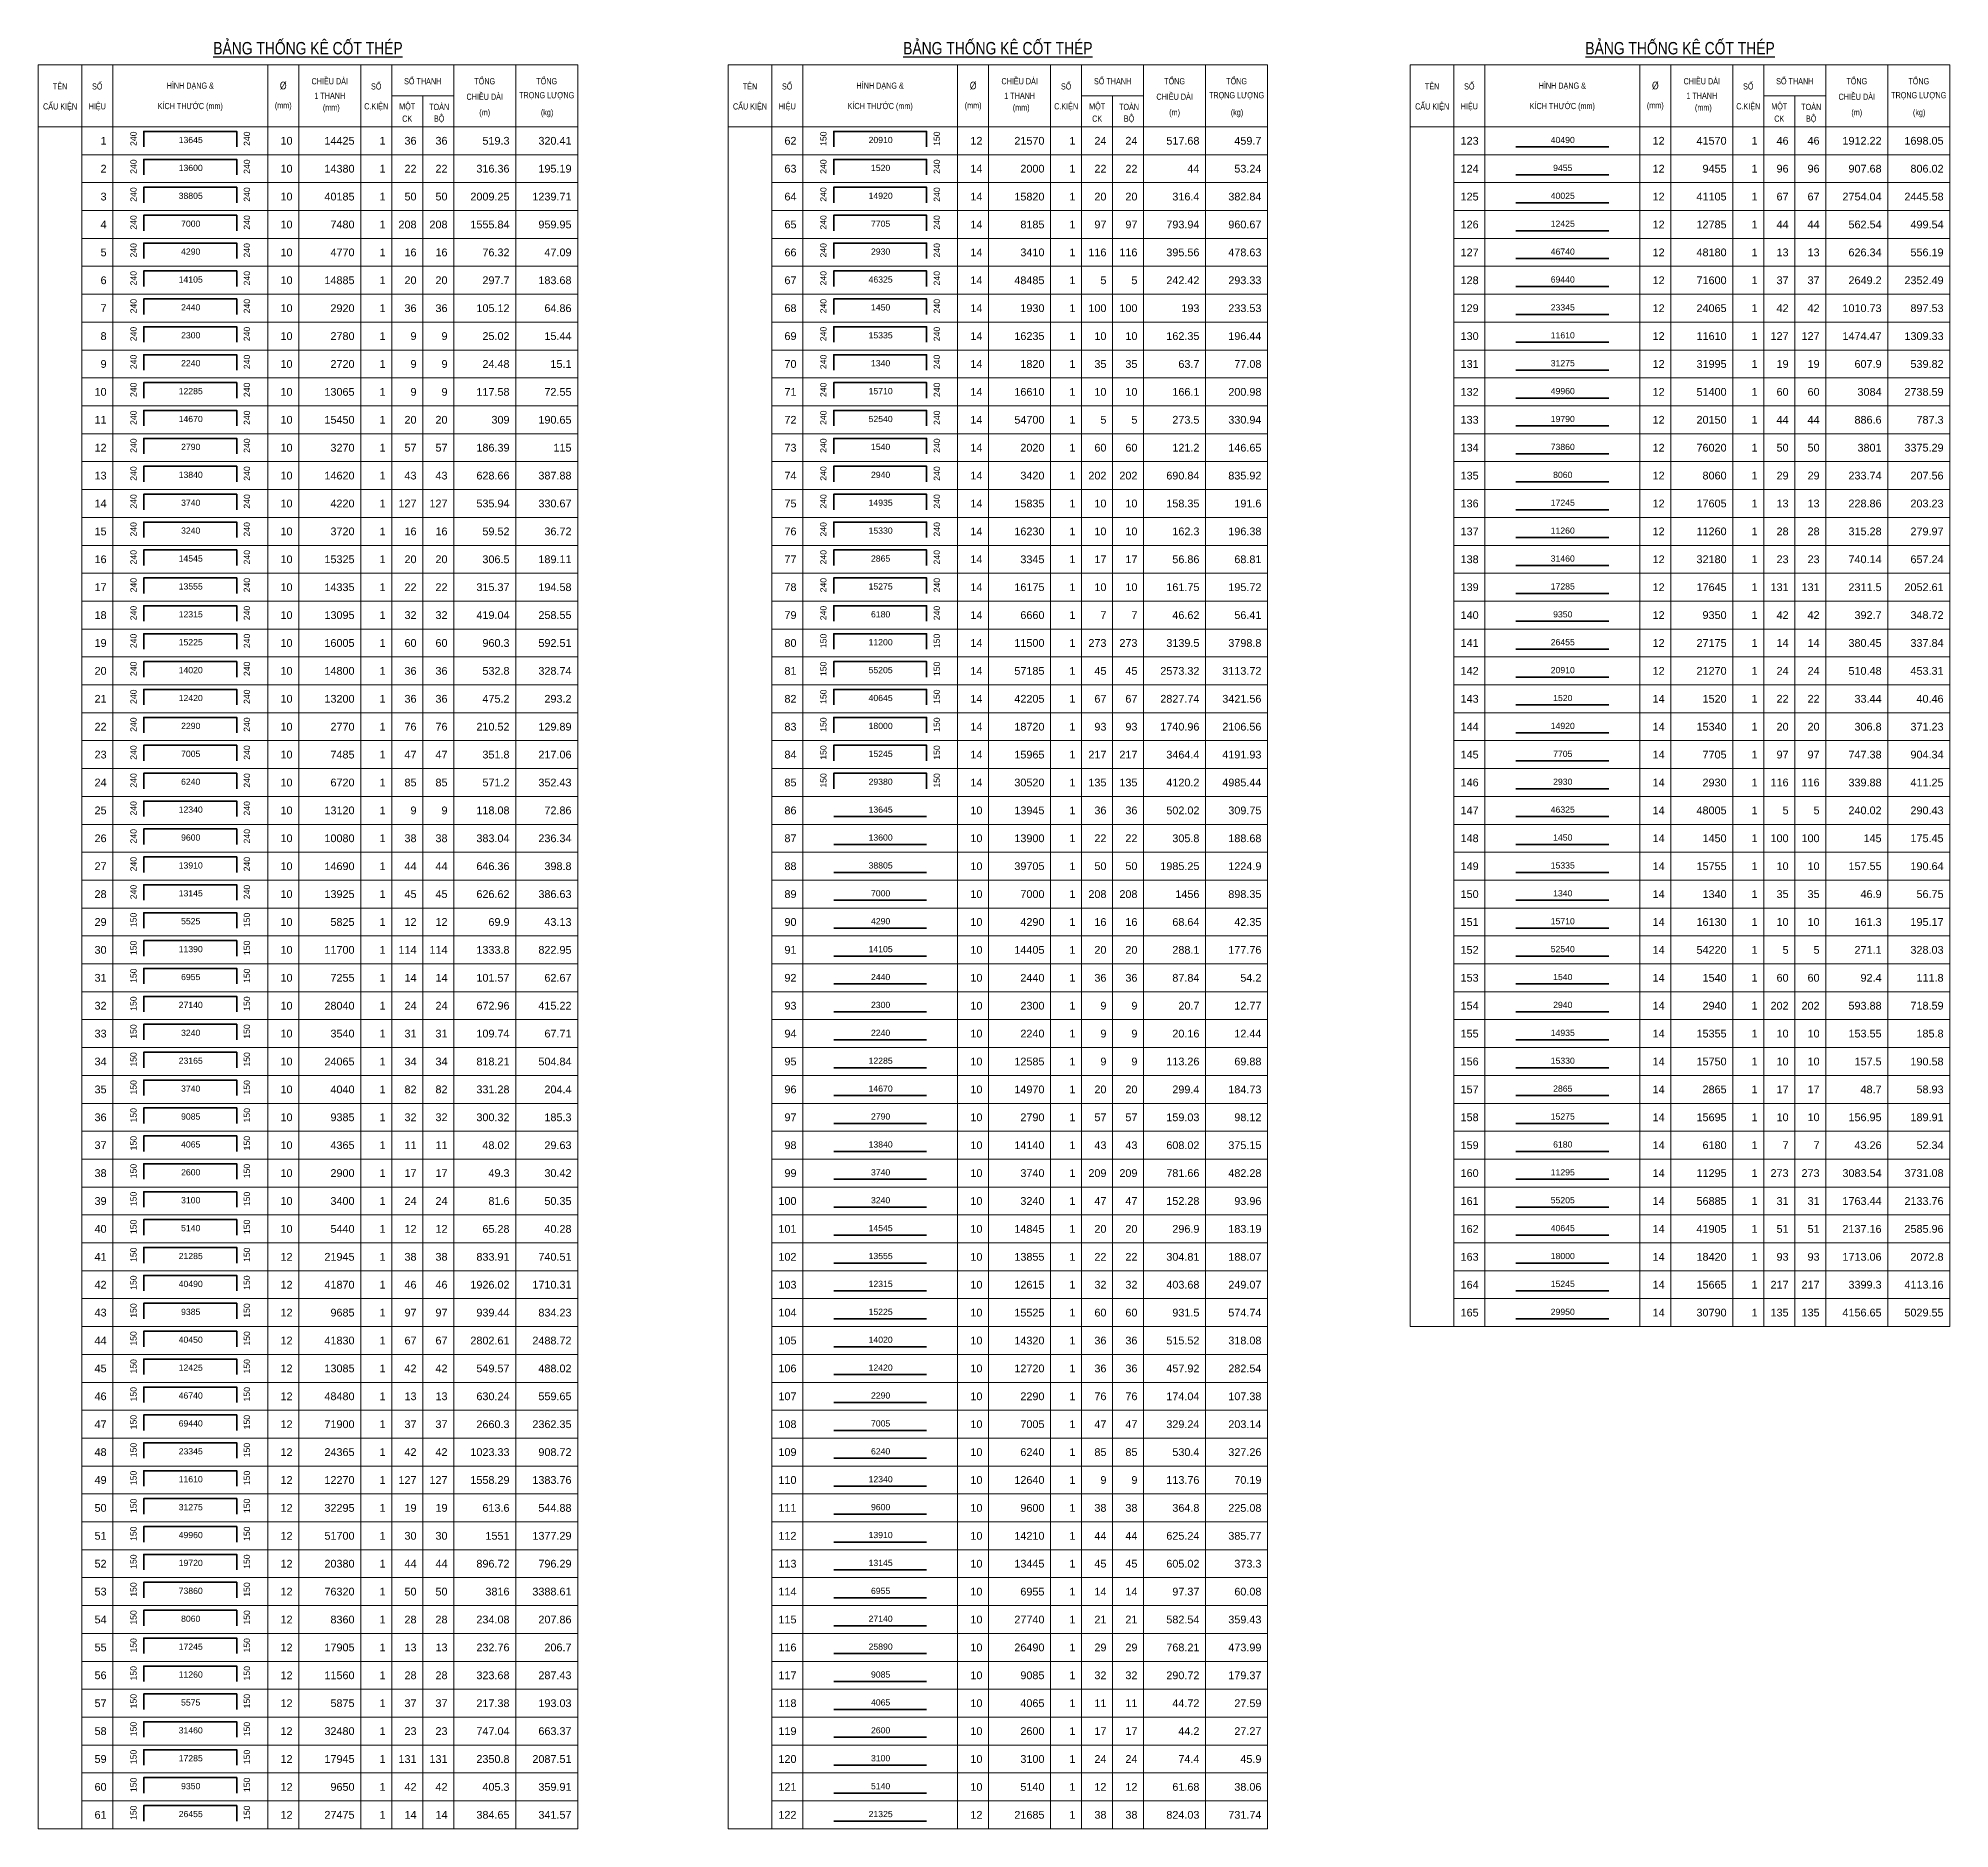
# Model space of a CAD drawing. Header units: millimetres. Extents: x -24156 to 1128921, y -12387 to 212709.
# Drawn here: x 1020378 to 1128921, y -9164 to 92489 of the extents above; entities that cross this region are included whole.
import ezdxf
from ezdxf.enums import TextEntityAlignment as Align

# ---------------------------------------------------------------- set-up
doc = ezdxf.new("R2010")
doc.units = ezdxf.units.MM
doc.header["$MEASUREMENT"] = 0
for name, color, linetype, lineweight in [('kata_net khung', 3, 'Continuous', 20), ('kata_text', 7, 'Continuous', 30), ('kata_thep chu', 1, 'Continuous', 35), ('NDC_FRAME', 7, 'Continuous', 20)]:
    doc.layers.add(name, color=color, linetype=linetype, lineweight=lineweight)
doc.styles.add('kata_text', font='arial.ttf', dxfattribs={"width": 0.8})

# ---------------------------------------------------------------- blocks, each defined once
blk = doc.blocks.new('Tieude')
at = {"layer": 'kata_net khung'}
for p, q in [((0, 2000), (0, 0)), ((0, 2000), (17405, 2000)), ((1405, 2000), (1405, 0)), ((2405, 2000), (2405, 0)), ((7405, 2000), (7405, 0)), ((8405, 2000), (8405, 0)), ((10405, 2000), (10405, 0)), ((11405, 1000), (11405, 2000)), ((13405, 2000), (13405, 0)), ((15405, 2000), (15405, 0)), ((17405, 2000), (17405, 0)), ((11405, 1000), (13405, 1000)), ((11405, 1000), (11405, 0)), ((12405, 1000), (12405, 0)), ((0, 0), (17405, 0))]:
    blk.add_line(p, q, dxfattribs=at)
at = {"layer": 'kata_text', "style": 'kata_text', "width": 0.8}
for s, height, p in [('%%UBẢNG THỐNG KÊ CỐT THÉP', 400, (8703, 2594)), ('TÊN', 200, (705, 1333)), ('SỐ', 200, (1905, 1333)), ('HÌNH DẠNG &', 200, (4905, 1333)), ('%%C', 250, (7905, 1333)), ('CHIỀU DÀI', 200, (9405, 1500)), ('SỐ', 200, (10905, 1333)), ('SỐ THANH', 200, (12405, 1500)), ('TỔNG', 200, (14405, 1500)), ('TỔNG', 200, (16405, 1500)), ('CẤU KIỆN', 200, (705, 667)), ('HIỆU', 200, (1905, 667)), ('KÍCH THƯỚC (mm)', 200, (4905, 667)), ('(mm)', 200, (7905, 667)), ('1 THANH', 200, (9405, 1000)), ('(mm)', 200, (9455, 599)), ('C.KIỆN', 200, (10905, 667)), ('MỘT', 200, (11905, 667)), ('TOÀN', 200, (12935, 667)), ('CHIỀU DÀI', 200, (14405, 1000)), ('TRỌNG LƯỢNG', 200, (16405, 1000)), ('CK', 200, (11905, 264)), ('BỘ', 200, (12935, 271)), ('(m)', 200, (14405, 443)), ('(kg)', 200, (16418, 443))]:
    blk.add_text(s, height=height, dxfattribs=at).set_placement(p, align=Align.MIDDLE)
blk = doc.blocks.new('dang04')
at = {"layer": 'kata_net khung'}
for p, q in [((0, 0), (0, -900)), ((1405, 0), (1405, -900)), ((2405, 0), (2405, -900)), ((7405, 0), (7405, -900)), ((8405, 0), (8405, -900)), ((10405, 0), (10405, -900)), ((11405, 0), (11405, -900)), ((12405, 0), (12405, -900)), ((13405, 0), (13405, -900)), ((15405, 0), (15405, -900)), ((17405, 0), (17405, -900)), ((1405, -900), (17405, -900))]:
    blk.add_line(p, q, dxfattribs=at)
at = {"layer": 'kata_thep chu'}
blk.add_lwpolyline([(3405, -650), (3405, -150), (6405, -150), (6405, -650)], dxfattribs=at)
at = {"layer": 'kata_text', "style": 'kata_text'}
for p in [(2205, -450), (8205, -450), (10205, -450), (11205, -450), (12205, -450), (13205, -450), (15205, -450), (17205, -450)]:
    blk.add_attdef('D03', text='', height=250, dxfattribs=at).set_placement(p, align=Align.MIDDLE_RIGHT)
for p in [(3073, -150), (6733, -150)]:
    blk.add_attdef('D03', text='', height=200, rotation=90, dxfattribs=at).set_placement(p, align=Align.MIDDLE_RIGHT)
blk.add_attdef('D03', text='', height=200, dxfattribs=at).set_placement((4920, -425), align=Align.MIDDLE_CENTER)
blk = doc.blocks.new('dang01')
at = {"layer": 'kata_net khung'}
for p, q in [((0, 0), (0, -900)), ((1405, 0), (1405, -900)), ((2405, 0), (2405, -900)), ((7405, 0), (7405, -900)), ((8405, 0), (8405, -900)), ((10405, 0), (10405, -900)), ((11405, 0), (11405, -900)), ((12405, 0), (12405, -900)), ((13405, 0), (13405, -900)), ((15405, 0), (15405, -900)), ((17405, 0), (17405, -900)), ((1405, -900), (17405, -900))]:
    blk.add_line(p, q, dxfattribs=at)
at = {"layer": 'kata_thep chu'}
blk.add_line((3405, -650), (6405, -650), dxfattribs=at)
at = {"layer": 'kata_text', "style": 'kata_text'}
for p in [(2205, -450), (8205, -450), (10205, -450), (11205, -450), (12205, -450), (13205, -450), (15205, -450), (17205, -450)]:
    blk.add_attdef('D03', text='', height=250, dxfattribs=at).set_placement(p, align=Align.MIDDLE_RIGHT)
blk.add_attdef('00000000', text='', height=200, dxfattribs=at).set_placement((4920, -425), align=Align.MIDDLE_CENTER)

msp = doc.modelspace()

# ---------------------------------------------------------------- linework, layer by layer
at = {"layer": 'NDC_FRAME', "ltscale": 200}
for p, q in [((1098287.9, 19347.8), (1100761.2, 19347.8)), ((1020378, -9164.2), (1022851.3, -9164.2)), ((1059553.3, -9164.2), (1062026.6, -9164.2))]:
    msp.add_line(p, q, dxfattribs=at)

# ---------------------------------------------------------------- block references
at = {"layer": 'NDC_FRAME', "xscale": 1.76, "yscale": 1.76, "zscale": 1.76}
for p in [(1020378, 87459.8), (1059553.3, 87459.8), (1098287.9, 87459.8)]:
    msp.add_blockref('Tieude', p, dxfattribs=at)
at = {"layer": 'NDC_FRAME', "ltscale": 200}
ref = msp.add_blockref('dang04', (1020378, 87459.8), dxfattribs=dict(at, xscale=1.759999999999996, yscale=1.759999999999996, zscale=1.759999999999996))
ref.add_attrib('D03', '1', dxfattribs={"layer": 'kata_text', "height": 440, "style": 'kata_text'}).set_placement((1024259.3, 86667.8), align=Align.MIDDLE_RIGHT)
ref.add_attrib('D03', '240', dxfattribs={"layer": 'kata_text', "height": 352, "rotation": 90, "style": 'kata_text'}).set_placement((1025787.1, 87195.8), align=Align.MIDDLE_RIGHT)
ref.add_attrib('D03', '13645', dxfattribs={"layer": 'kata_text', "height": 352, "style": 'kata_text'}).set_placement((1029036.5, 86712.2), align=Align.MIDDLE_CENTER)
ref.add_attrib('D03', '240', dxfattribs={"layer": 'kata_text', "height": 352, "rotation": 90, "style": 'kata_text'}).set_placement((1032227.2, 87195.8), align=Align.MIDDLE_RIGHT)
ref.add_attrib('D03', '10', dxfattribs={"layer": 'kata_text', "height": 440, "style": 'kata_text'}).set_placement((1034819.3, 86667.8), align=Align.MIDDLE_RIGHT)
ref.add_attrib('D03', '14425', dxfattribs={"layer": 'kata_text', "height": 440, "style": 'kata_text'}).set_placement((1038339.3, 86667.8), align=Align.MIDDLE_RIGHT)
ref.add_attrib('D03', '1', dxfattribs={"layer": 'kata_text', "height": 440, "style": 'kata_text'}).set_placement((1040099.3, 86667.8), align=Align.MIDDLE_RIGHT)
ref.add_attrib('D03', '36', dxfattribs={"layer": 'kata_text', "height": 440, "style": 'kata_text'}).set_placement((1041859.3, 86667.8), align=Align.MIDDLE_RIGHT)
ref.add_attrib('D03', '36', dxfattribs={"layer": 'kata_text', "height": 440, "style": 'kata_text'}).set_placement((1043619.3, 86668.4), align=Align.MIDDLE_RIGHT)
ref.add_attrib('D03', '519.3', dxfattribs={"layer": 'kata_text', "height": 440, "style": 'kata_text'}).set_placement((1047139.3, 86667.8), align=Align.MIDDLE_RIGHT)
ref.add_attrib('D03', '320.41', dxfattribs={"layer": 'kata_text', "height": 440, "style": 'kata_text'}).set_placement((1050659.3, 86667.8), align=Align.MIDDLE_RIGHT)
ref = msp.add_blockref('dang04', (1059553.3, 87459.8), dxfattribs=dict(at, xscale=1.759999999999996, yscale=1.759999999999996, zscale=1.759999999999996))
ref.add_attrib('D03', '62', dxfattribs={"layer": 'kata_text', "height": 440, "style": 'kata_text'}).set_placement((1063434.6, 86667.8), align=Align.MIDDLE_RIGHT)
ref.add_attrib('D03', '150', dxfattribs={"layer": 'kata_text', "height": 352, "rotation": 90, "style": 'kata_text'}).set_placement((1064962.4, 87195.8), align=Align.MIDDLE_RIGHT)
ref.add_attrib('D03', '20910', dxfattribs={"layer": 'kata_text', "height": 352, "style": 'kata_text'}).set_placement((1068211.8, 86712.2), align=Align.MIDDLE_CENTER)
ref.add_attrib('D03', '150', dxfattribs={"layer": 'kata_text', "height": 352, "rotation": 90, "style": 'kata_text'}).set_placement((1071402.5, 87195.8), align=Align.MIDDLE_RIGHT)
ref.add_attrib('D03', '12', dxfattribs={"layer": 'kata_text', "height": 440, "style": 'kata_text'}).set_placement((1073994.6, 86667.8), align=Align.MIDDLE_RIGHT)
ref.add_attrib('D03', '21570', dxfattribs={"layer": 'kata_text', "height": 440, "style": 'kata_text'}).set_placement((1077514.6, 86667.8), align=Align.MIDDLE_RIGHT)
ref.add_attrib('D03', '1', dxfattribs={"layer": 'kata_text', "height": 440, "style": 'kata_text'}).set_placement((1079274.6, 86667.8), align=Align.MIDDLE_RIGHT)
ref.add_attrib('D03', '24', dxfattribs={"layer": 'kata_text', "height": 440, "style": 'kata_text'}).set_placement((1081034.6, 86667.8), align=Align.MIDDLE_RIGHT)
ref.add_attrib('D03', '24', dxfattribs={"layer": 'kata_text', "height": 440, "style": 'kata_text'}).set_placement((1082794.6, 86668.4), align=Align.MIDDLE_RIGHT)
ref.add_attrib('D03', '517.68', dxfattribs={"layer": 'kata_text', "height": 440, "style": 'kata_text'}).set_placement((1086314.6, 86667.8), align=Align.MIDDLE_RIGHT)
ref.add_attrib('D03', '459.7', dxfattribs={"layer": 'kata_text', "height": 440, "style": 'kata_text'}).set_placement((1089834.6, 86667.8), align=Align.MIDDLE_RIGHT)
ref = msp.add_blockref('dang01', (1098287.9, 87459.8), dxfattribs=dict(at, xscale=1.759999999999996, yscale=1.759999999999996, zscale=1.759999999999996))
ref.add_attrib('D03', '123', dxfattribs={"layer": 'kata_text', "height": 440, "style": 'kata_text'}).set_placement((1102169.2, 86667.8), align=Align.MIDDLE_RIGHT)
ref.add_attrib('00000000', '40490', dxfattribs={"layer": 'kata_text', "height": 352, "style": 'kata_text'}).set_placement((1106946.4, 86712.2), align=Align.MIDDLE_CENTER)
ref.add_attrib('D03', '12', dxfattribs={"layer": 'kata_text', "height": 440, "style": 'kata_text'}).set_placement((1112729.2, 86667.8), align=Align.MIDDLE_RIGHT)
ref.add_attrib('D03', '41570', dxfattribs={"layer": 'kata_text', "height": 440, "style": 'kata_text'}).set_placement((1116249.2, 86667.8), align=Align.MIDDLE_RIGHT)
ref.add_attrib('D03', '1', dxfattribs={"layer": 'kata_text', "height": 440, "style": 'kata_text'}).set_placement((1118009.2, 86667.8), align=Align.MIDDLE_RIGHT)
ref.add_attrib('D03', '46', dxfattribs={"layer": 'kata_text', "height": 440, "style": 'kata_text'}).set_placement((1119769.2, 86667.8), align=Align.MIDDLE_RIGHT)
ref.add_attrib('D03', '46', dxfattribs={"layer": 'kata_text', "height": 440, "style": 'kata_text'}).set_placement((1121529.2, 86668.4), align=Align.MIDDLE_RIGHT)
ref.add_attrib('D03', '1912.22', dxfattribs={"layer": 'kata_text', "height": 440, "style": 'kata_text'}).set_placement((1125049.2, 86667.8), align=Align.MIDDLE_RIGHT)
ref.add_attrib('D03', '1698.05', dxfattribs={"layer": 'kata_text', "height": 440, "style": 'kata_text'}).set_placement((1128569.2, 86667.8), align=Align.MIDDLE_RIGHT)
ref = msp.add_blockref('dang04', (1020378, 85875.8), dxfattribs=dict(at, xscale=1.759999999999996, yscale=1.759999999999996, zscale=1.759999999999996))
ref.add_attrib('D03', '2', dxfattribs={"layer": 'kata_text', "height": 440, "style": 'kata_text'}).set_placement((1024259.3, 85083.8), align=Align.MIDDLE_RIGHT)
ref.add_attrib('D03', '240', dxfattribs={"layer": 'kata_text', "height": 352, "rotation": 90, "style": 'kata_text'}).set_placement((1025787.1, 85611.8), align=Align.MIDDLE_RIGHT)
ref.add_attrib('D03', '13600', dxfattribs={"layer": 'kata_text', "height": 352, "style": 'kata_text'}).set_placement((1029036.5, 85128.2), align=Align.MIDDLE_CENTER)
ref.add_attrib('D03', '240', dxfattribs={"layer": 'kata_text', "height": 352, "rotation": 90, "style": 'kata_text'}).set_placement((1032227.2, 85611.8), align=Align.MIDDLE_RIGHT)
ref.add_attrib('D03', '10', dxfattribs={"layer": 'kata_text', "height": 440, "style": 'kata_text'}).set_placement((1034819.3, 85083.8), align=Align.MIDDLE_RIGHT)
ref.add_attrib('D03', '14380', dxfattribs={"layer": 'kata_text', "height": 440, "style": 'kata_text'}).set_placement((1038339.3, 85083.8), align=Align.MIDDLE_RIGHT)
ref.add_attrib('D03', '1', dxfattribs={"layer": 'kata_text', "height": 440, "style": 'kata_text'}).set_placement((1040099.3, 85083.8), align=Align.MIDDLE_RIGHT)
ref.add_attrib('D03', '22', dxfattribs={"layer": 'kata_text', "height": 440, "style": 'kata_text'}).set_placement((1041859.3, 85083.8), align=Align.MIDDLE_RIGHT)
ref.add_attrib('D03', '22', dxfattribs={"layer": 'kata_text', "height": 440, "style": 'kata_text'}).set_placement((1043619.3, 85084.4), align=Align.MIDDLE_RIGHT)
ref.add_attrib('D03', '316.36', dxfattribs={"layer": 'kata_text', "height": 440, "style": 'kata_text'}).set_placement((1047139.3, 85083.8), align=Align.MIDDLE_RIGHT)
ref.add_attrib('D03', '195.19', dxfattribs={"layer": 'kata_text', "height": 440, "style": 'kata_text'}).set_placement((1050659.3, 85083.8), align=Align.MIDDLE_RIGHT)
ref = msp.add_blockref('dang04', (1059553.3, 85875.8), dxfattribs=dict(at, xscale=1.759999999999996, yscale=1.759999999999996, zscale=1.759999999999996))
ref.add_attrib('D03', '63', dxfattribs={"layer": 'kata_text', "height": 440, "style": 'kata_text'}).set_placement((1063434.6, 85083.8), align=Align.MIDDLE_RIGHT)
ref.add_attrib('D03', '240', dxfattribs={"layer": 'kata_text', "height": 352, "rotation": 90, "style": 'kata_text'}).set_placement((1064962.4, 85611.8), align=Align.MIDDLE_RIGHT)
ref.add_attrib('D03', '1520', dxfattribs={"layer": 'kata_text', "height": 352, "style": 'kata_text'}).set_placement((1068211.8, 85128.2), align=Align.MIDDLE_CENTER)
ref.add_attrib('D03', '240', dxfattribs={"layer": 'kata_text', "height": 352, "rotation": 90, "style": 'kata_text'}).set_placement((1071402.5, 85611.8), align=Align.MIDDLE_RIGHT)
ref.add_attrib('D03', '14', dxfattribs={"layer": 'kata_text', "height": 440, "style": 'kata_text'}).set_placement((1073994.6, 85083.8), align=Align.MIDDLE_RIGHT)
ref.add_attrib('D03', '2000', dxfattribs={"layer": 'kata_text', "height": 440, "style": 'kata_text'}).set_placement((1077514.6, 85083.8), align=Align.MIDDLE_RIGHT)
ref.add_attrib('D03', '1', dxfattribs={"layer": 'kata_text', "height": 440, "style": 'kata_text'}).set_placement((1079274.6, 85083.8), align=Align.MIDDLE_RIGHT)
ref.add_attrib('D03', '22', dxfattribs={"layer": 'kata_text', "height": 440, "style": 'kata_text'}).set_placement((1081034.6, 85083.8), align=Align.MIDDLE_RIGHT)
ref.add_attrib('D03', '22', dxfattribs={"layer": 'kata_text', "height": 440, "style": 'kata_text'}).set_placement((1082794.6, 85084.4), align=Align.MIDDLE_RIGHT)
ref.add_attrib('D03', '44', dxfattribs={"layer": 'kata_text', "height": 440, "style": 'kata_text'}).set_placement((1086314.6, 85083.8), align=Align.MIDDLE_RIGHT)
ref.add_attrib('D03', '53.24', dxfattribs={"layer": 'kata_text', "height": 440, "style": 'kata_text'}).set_placement((1089834.6, 85083.8), align=Align.MIDDLE_RIGHT)
ref = msp.add_blockref('dang01', (1098287.9, 85875.8), dxfattribs=dict(at, xscale=1.759999999999996, yscale=1.759999999999996, zscale=1.759999999999996))
ref.add_attrib('D03', '124', dxfattribs={"layer": 'kata_text', "height": 440, "style": 'kata_text'}).set_placement((1102169.2, 85083.8), align=Align.MIDDLE_RIGHT)
ref.add_attrib('00000000', '9455', dxfattribs={"layer": 'kata_text', "height": 352, "style": 'kata_text'}).set_placement((1106946.4, 85128.2), align=Align.MIDDLE_CENTER)
ref.add_attrib('D03', '12', dxfattribs={"layer": 'kata_text', "height": 440, "style": 'kata_text'}).set_placement((1112729.2, 85083.8), align=Align.MIDDLE_RIGHT)
ref.add_attrib('D03', '9455', dxfattribs={"layer": 'kata_text', "height": 440, "style": 'kata_text'}).set_placement((1116249.2, 85083.8), align=Align.MIDDLE_RIGHT)
ref.add_attrib('D03', '1', dxfattribs={"layer": 'kata_text', "height": 440, "style": 'kata_text'}).set_placement((1118009.2, 85083.8), align=Align.MIDDLE_RIGHT)
ref.add_attrib('D03', '96', dxfattribs={"layer": 'kata_text', "height": 440, "style": 'kata_text'}).set_placement((1119769.2, 85083.8), align=Align.MIDDLE_RIGHT)
ref.add_attrib('D03', '96', dxfattribs={"layer": 'kata_text', "height": 440, "style": 'kata_text'}).set_placement((1121529.2, 85084.4), align=Align.MIDDLE_RIGHT)
ref.add_attrib('D03', '907.68', dxfattribs={"layer": 'kata_text', "height": 440, "style": 'kata_text'}).set_placement((1125049.2, 85083.8), align=Align.MIDDLE_RIGHT)
ref.add_attrib('D03', '806.02', dxfattribs={"layer": 'kata_text', "height": 440, "style": 'kata_text'}).set_placement((1128569.2, 85083.8), align=Align.MIDDLE_RIGHT)
ref = msp.add_blockref('dang04', (1020378, 84291.8), dxfattribs=dict(at, xscale=1.759999999999996, yscale=1.759999999999996, zscale=1.759999999999996))
ref.add_attrib('D03', '3', dxfattribs={"layer": 'kata_text', "height": 440, "style": 'kata_text'}).set_placement((1024259.3, 83499.8), align=Align.MIDDLE_RIGHT)
ref.add_attrib('D03', '240', dxfattribs={"layer": 'kata_text', "height": 352, "rotation": 90, "style": 'kata_text'}).set_placement((1025787.1, 84027.8), align=Align.MIDDLE_RIGHT)
ref.add_attrib('D03', '38805', dxfattribs={"layer": 'kata_text', "height": 352, "style": 'kata_text'}).set_placement((1029036.5, 83544.2), align=Align.MIDDLE_CENTER)
ref.add_attrib('D03', '240', dxfattribs={"layer": 'kata_text', "height": 352, "rotation": 90, "style": 'kata_text'}).set_placement((1032227.2, 84027.8), align=Align.MIDDLE_RIGHT)
ref.add_attrib('D03', '10', dxfattribs={"layer": 'kata_text', "height": 440, "style": 'kata_text'}).set_placement((1034819.3, 83499.8), align=Align.MIDDLE_RIGHT)
ref.add_attrib('D03', '40185', dxfattribs={"layer": 'kata_text', "height": 440, "style": 'kata_text'}).set_placement((1038339.3, 83499.8), align=Align.MIDDLE_RIGHT)
ref.add_attrib('D03', '1', dxfattribs={"layer": 'kata_text', "height": 440, "style": 'kata_text'}).set_placement((1040099.3, 83499.8), align=Align.MIDDLE_RIGHT)
ref.add_attrib('D03', '50', dxfattribs={"layer": 'kata_text', "height": 440, "style": 'kata_text'}).set_placement((1041859.3, 83499.8), align=Align.MIDDLE_RIGHT)
ref.add_attrib('D03', '50', dxfattribs={"layer": 'kata_text', "height": 440, "style": 'kata_text'}).set_placement((1043619.3, 83500.4), align=Align.MIDDLE_RIGHT)
ref.add_attrib('D03', '2009.25', dxfattribs={"layer": 'kata_text', "height": 440, "style": 'kata_text'}).set_placement((1047139.3, 83499.8), align=Align.MIDDLE_RIGHT)
ref.add_attrib('D03', '1239.71', dxfattribs={"layer": 'kata_text', "height": 440, "style": 'kata_text'}).set_placement((1050659.3, 83499.8), align=Align.MIDDLE_RIGHT)
ref = msp.add_blockref('dang04', (1059553.3, 84291.8), dxfattribs=dict(at, xscale=1.759999999999996, yscale=1.759999999999996, zscale=1.759999999999996))
ref.add_attrib('D03', '64', dxfattribs={"layer": 'kata_text', "height": 440, "style": 'kata_text'}).set_placement((1063434.6, 83499.8), align=Align.MIDDLE_RIGHT)
ref.add_attrib('D03', '240', dxfattribs={"layer": 'kata_text', "height": 352, "rotation": 90, "style": 'kata_text'}).set_placement((1064962.4, 84027.8), align=Align.MIDDLE_RIGHT)
ref.add_attrib('D03', '14920', dxfattribs={"layer": 'kata_text', "height": 352, "style": 'kata_text'}).set_placement((1068211.8, 83544.2), align=Align.MIDDLE_CENTER)
ref.add_attrib('D03', '240', dxfattribs={"layer": 'kata_text', "height": 352, "rotation": 90, "style": 'kata_text'}).set_placement((1071402.5, 84027.8), align=Align.MIDDLE_RIGHT)
ref.add_attrib('D03', '14', dxfattribs={"layer": 'kata_text', "height": 440, "style": 'kata_text'}).set_placement((1073994.6, 83499.8), align=Align.MIDDLE_RIGHT)
ref.add_attrib('D03', '15820', dxfattribs={"layer": 'kata_text', "height": 440, "style": 'kata_text'}).set_placement((1077514.6, 83499.8), align=Align.MIDDLE_RIGHT)
ref.add_attrib('D03', '1', dxfattribs={"layer": 'kata_text', "height": 440, "style": 'kata_text'}).set_placement((1079274.6, 83499.8), align=Align.MIDDLE_RIGHT)
ref.add_attrib('D03', '20', dxfattribs={"layer": 'kata_text', "height": 440, "style": 'kata_text'}).set_placement((1081034.6, 83499.8), align=Align.MIDDLE_RIGHT)
ref.add_attrib('D03', '20', dxfattribs={"layer": 'kata_text', "height": 440, "style": 'kata_text'}).set_placement((1082794.6, 83500.4), align=Align.MIDDLE_RIGHT)
ref.add_attrib('D03', '316.4', dxfattribs={"layer": 'kata_text', "height": 440, "style": 'kata_text'}).set_placement((1086314.6, 83499.8), align=Align.MIDDLE_RIGHT)
ref.add_attrib('D03', '382.84', dxfattribs={"layer": 'kata_text', "height": 440, "style": 'kata_text'}).set_placement((1089834.6, 83499.8), align=Align.MIDDLE_RIGHT)
ref = msp.add_blockref('dang01', (1098287.9, 84291.8), dxfattribs=dict(at, xscale=1.759999999999996, yscale=1.759999999999996, zscale=1.759999999999996))
ref.add_attrib('D03', '125', dxfattribs={"layer": 'kata_text', "height": 440, "style": 'kata_text'}).set_placement((1102169.2, 83499.8), align=Align.MIDDLE_RIGHT)
ref.add_attrib('00000000', '40025', dxfattribs={"layer": 'kata_text', "height": 352, "style": 'kata_text'}).set_placement((1106946.4, 83544.2), align=Align.MIDDLE_CENTER)
ref.add_attrib('D03', '12', dxfattribs={"layer": 'kata_text', "height": 440, "style": 'kata_text'}).set_placement((1112729.2, 83499.8), align=Align.MIDDLE_RIGHT)
ref.add_attrib('D03', '41105', dxfattribs={"layer": 'kata_text', "height": 440, "style": 'kata_text'}).set_placement((1116249.2, 83499.8), align=Align.MIDDLE_RIGHT)
ref.add_attrib('D03', '1', dxfattribs={"layer": 'kata_text', "height": 440, "style": 'kata_text'}).set_placement((1118009.2, 83499.8), align=Align.MIDDLE_RIGHT)
ref.add_attrib('D03', '67', dxfattribs={"layer": 'kata_text', "height": 440, "style": 'kata_text'}).set_placement((1119769.2, 83499.8), align=Align.MIDDLE_RIGHT)
ref.add_attrib('D03', '67', dxfattribs={"layer": 'kata_text', "height": 440, "style": 'kata_text'}).set_placement((1121529.2, 83500.4), align=Align.MIDDLE_RIGHT)
ref.add_attrib('D03', '2754.04', dxfattribs={"layer": 'kata_text', "height": 440, "style": 'kata_text'}).set_placement((1125049.2, 83499.8), align=Align.MIDDLE_RIGHT)
ref.add_attrib('D03', '2445.58', dxfattribs={"layer": 'kata_text', "height": 440, "style": 'kata_text'}).set_placement((1128569.2, 83499.8), align=Align.MIDDLE_RIGHT)
ref = msp.add_blockref('dang04', (1020378, 82707.8), dxfattribs=dict(at, xscale=1.759999999999996, yscale=1.759999999999996, zscale=1.759999999999996))
ref.add_attrib('D03', '4', dxfattribs={"layer": 'kata_text', "height": 440, "style": 'kata_text'}).set_placement((1024259.3, 81915.8), align=Align.MIDDLE_RIGHT)
ref.add_attrib('D03', '240', dxfattribs={"layer": 'kata_text', "height": 352, "rotation": 90, "style": 'kata_text'}).set_placement((1025787.1, 82443.8), align=Align.MIDDLE_RIGHT)
ref.add_attrib('D03', '7000', dxfattribs={"layer": 'kata_text', "height": 352, "style": 'kata_text'}).set_placement((1029036.5, 81960.2), align=Align.MIDDLE_CENTER)
ref.add_attrib('D03', '240', dxfattribs={"layer": 'kata_text', "height": 352, "rotation": 90, "style": 'kata_text'}).set_placement((1032227.2, 82443.8), align=Align.MIDDLE_RIGHT)
ref.add_attrib('D03', '10', dxfattribs={"layer": 'kata_text', "height": 440, "style": 'kata_text'}).set_placement((1034819.3, 81915.8), align=Align.MIDDLE_RIGHT)
ref.add_attrib('D03', '7480', dxfattribs={"layer": 'kata_text', "height": 440, "style": 'kata_text'}).set_placement((1038339.3, 81915.8), align=Align.MIDDLE_RIGHT)
ref.add_attrib('D03', '1', dxfattribs={"layer": 'kata_text', "height": 440, "style": 'kata_text'}).set_placement((1040099.3, 81915.8), align=Align.MIDDLE_RIGHT)
ref.add_attrib('D03', '208', dxfattribs={"layer": 'kata_text', "height": 440, "style": 'kata_text'}).set_placement((1041859.3, 81915.8), align=Align.MIDDLE_RIGHT)
ref.add_attrib('D03', '208', dxfattribs={"layer": 'kata_text', "height": 440, "style": 'kata_text'}).set_placement((1043619.3, 81916.4), align=Align.MIDDLE_RIGHT)
ref.add_attrib('D03', '1555.84', dxfattribs={"layer": 'kata_text', "height": 440, "style": 'kata_text'}).set_placement((1047139.3, 81915.8), align=Align.MIDDLE_RIGHT)
ref.add_attrib('D03', '959.95', dxfattribs={"layer": 'kata_text', "height": 440, "style": 'kata_text'}).set_placement((1050659.3, 81915.8), align=Align.MIDDLE_RIGHT)
ref = msp.add_blockref('dang04', (1059553.3, 82707.8), dxfattribs=dict(at, xscale=1.759999999999996, yscale=1.759999999999996, zscale=1.759999999999996))
ref.add_attrib('D03', '65', dxfattribs={"layer": 'kata_text', "height": 440, "style": 'kata_text'}).set_placement((1063434.6, 81915.8), align=Align.MIDDLE_RIGHT)
ref.add_attrib('D03', '240', dxfattribs={"layer": 'kata_text', "height": 352, "rotation": 90, "style": 'kata_text'}).set_placement((1064962.4, 82443.8), align=Align.MIDDLE_RIGHT)
ref.add_attrib('D03', '7705', dxfattribs={"layer": 'kata_text', "height": 352, "style": 'kata_text'}).set_placement((1068211.8, 81960.2), align=Align.MIDDLE_CENTER)
ref.add_attrib('D03', '240', dxfattribs={"layer": 'kata_text', "height": 352, "rotation": 90, "style": 'kata_text'}).set_placement((1071402.5, 82443.8), align=Align.MIDDLE_RIGHT)
ref.add_attrib('D03', '14', dxfattribs={"layer": 'kata_text', "height": 440, "style": 'kata_text'}).set_placement((1073994.6, 81915.8), align=Align.MIDDLE_RIGHT)
ref.add_attrib('D03', '8185', dxfattribs={"layer": 'kata_text', "height": 440, "style": 'kata_text'}).set_placement((1077514.6, 81915.8), align=Align.MIDDLE_RIGHT)
ref.add_attrib('D03', '1', dxfattribs={"layer": 'kata_text', "height": 440, "style": 'kata_text'}).set_placement((1079274.6, 81915.8), align=Align.MIDDLE_RIGHT)
ref.add_attrib('D03', '97', dxfattribs={"layer": 'kata_text', "height": 440, "style": 'kata_text'}).set_placement((1081034.6, 81915.8), align=Align.MIDDLE_RIGHT)
ref.add_attrib('D03', '97', dxfattribs={"layer": 'kata_text', "height": 440, "style": 'kata_text'}).set_placement((1082794.6, 81916.4), align=Align.MIDDLE_RIGHT)
ref.add_attrib('D03', '793.94', dxfattribs={"layer": 'kata_text', "height": 440, "style": 'kata_text'}).set_placement((1086314.6, 81915.8), align=Align.MIDDLE_RIGHT)
ref.add_attrib('D03', '960.67', dxfattribs={"layer": 'kata_text', "height": 440, "style": 'kata_text'}).set_placement((1089834.6, 81915.8), align=Align.MIDDLE_RIGHT)
ref = msp.add_blockref('dang01', (1098287.9, 82707.8), dxfattribs=dict(at, xscale=1.759999999999996, yscale=1.759999999999996, zscale=1.759999999999996))
ref.add_attrib('D03', '126', dxfattribs={"layer": 'kata_text', "height": 440, "style": 'kata_text'}).set_placement((1102169.2, 81915.8), align=Align.MIDDLE_RIGHT)
ref.add_attrib('00000000', '12425', dxfattribs={"layer": 'kata_text', "height": 352, "style": 'kata_text'}).set_placement((1106946.4, 81960.2), align=Align.MIDDLE_CENTER)
ref.add_attrib('D03', '12', dxfattribs={"layer": 'kata_text', "height": 440, "style": 'kata_text'}).set_placement((1112729.2, 81915.8), align=Align.MIDDLE_RIGHT)
ref.add_attrib('D03', '12785', dxfattribs={"layer": 'kata_text', "height": 440, "style": 'kata_text'}).set_placement((1116249.2, 81915.8), align=Align.MIDDLE_RIGHT)
ref.add_attrib('D03', '1', dxfattribs={"layer": 'kata_text', "height": 440, "style": 'kata_text'}).set_placement((1118009.2, 81915.8), align=Align.MIDDLE_RIGHT)
ref.add_attrib('D03', '44', dxfattribs={"layer": 'kata_text', "height": 440, "style": 'kata_text'}).set_placement((1119769.2, 81915.8), align=Align.MIDDLE_RIGHT)
ref.add_attrib('D03', '44', dxfattribs={"layer": 'kata_text', "height": 440, "style": 'kata_text'}).set_placement((1121529.2, 81916.4), align=Align.MIDDLE_RIGHT)
ref.add_attrib('D03', '562.54', dxfattribs={"layer": 'kata_text', "height": 440, "style": 'kata_text'}).set_placement((1125049.2, 81915.8), align=Align.MIDDLE_RIGHT)
ref.add_attrib('D03', '499.54', dxfattribs={"layer": 'kata_text', "height": 440, "style": 'kata_text'}).set_placement((1128569.2, 81915.8), align=Align.MIDDLE_RIGHT)
ref = msp.add_blockref('dang04', (1020378, 81123.8), dxfattribs=dict(at, xscale=1.759999999999996, yscale=1.759999999999996, zscale=1.759999999999996))
ref.add_attrib('D03', '5', dxfattribs={"layer": 'kata_text', "height": 440, "style": 'kata_text'}).set_placement((1024259.3, 80331.8), align=Align.MIDDLE_RIGHT)
ref.add_attrib('D03', '240', dxfattribs={"layer": 'kata_text', "height": 352, "rotation": 90, "style": 'kata_text'}).set_placement((1025787.1, 80859.8), align=Align.MIDDLE_RIGHT)
ref.add_attrib('D03', '4290', dxfattribs={"layer": 'kata_text', "height": 352, "style": 'kata_text'}).set_placement((1029036.5, 80376.2), align=Align.MIDDLE_CENTER)
ref.add_attrib('D03', '240', dxfattribs={"layer": 'kata_text', "height": 352, "rotation": 90, "style": 'kata_text'}).set_placement((1032227.2, 80859.8), align=Align.MIDDLE_RIGHT)
ref.add_attrib('D03', '10', dxfattribs={"layer": 'kata_text', "height": 440, "style": 'kata_text'}).set_placement((1034819.3, 80331.8), align=Align.MIDDLE_RIGHT)
ref.add_attrib('D03', '4770', dxfattribs={"layer": 'kata_text', "height": 440, "style": 'kata_text'}).set_placement((1038339.3, 80331.8), align=Align.MIDDLE_RIGHT)
ref.add_attrib('D03', '1', dxfattribs={"layer": 'kata_text', "height": 440, "style": 'kata_text'}).set_placement((1040099.3, 80331.8), align=Align.MIDDLE_RIGHT)
ref.add_attrib('D03', '16', dxfattribs={"layer": 'kata_text', "height": 440, "style": 'kata_text'}).set_placement((1041859.3, 80331.8), align=Align.MIDDLE_RIGHT)
ref.add_attrib('D03', '16', dxfattribs={"layer": 'kata_text', "height": 440, "style": 'kata_text'}).set_placement((1043619.3, 80332.4), align=Align.MIDDLE_RIGHT)
ref.add_attrib('D03', '76.32', dxfattribs={"layer": 'kata_text', "height": 440, "style": 'kata_text'}).set_placement((1047139.3, 80331.8), align=Align.MIDDLE_RIGHT)
ref.add_attrib('D03', '47.09', dxfattribs={"layer": 'kata_text', "height": 440, "style": 'kata_text'}).set_placement((1050659.3, 80331.8), align=Align.MIDDLE_RIGHT)
ref = msp.add_blockref('dang04', (1059553.3, 81123.8), dxfattribs=dict(at, xscale=1.759999999999996, yscale=1.759999999999996, zscale=1.759999999999996))
ref.add_attrib('D03', '66', dxfattribs={"layer": 'kata_text', "height": 440, "style": 'kata_text'}).set_placement((1063434.6, 80331.8), align=Align.MIDDLE_RIGHT)
ref.add_attrib('D03', '240', dxfattribs={"layer": 'kata_text', "height": 352, "rotation": 90, "style": 'kata_text'}).set_placement((1064962.4, 80859.8), align=Align.MIDDLE_RIGHT)
ref.add_attrib('D03', '2930', dxfattribs={"layer": 'kata_text', "height": 352, "style": 'kata_text'}).set_placement((1068211.8, 80376.2), align=Align.MIDDLE_CENTER)
ref.add_attrib('D03', '240', dxfattribs={"layer": 'kata_text', "height": 352, "rotation": 90, "style": 'kata_text'}).set_placement((1071402.5, 80859.8), align=Align.MIDDLE_RIGHT)
ref.add_attrib('D03', '14', dxfattribs={"layer": 'kata_text', "height": 440, "style": 'kata_text'}).set_placement((1073994.6, 80331.8), align=Align.MIDDLE_RIGHT)
ref.add_attrib('D03', '3410', dxfattribs={"layer": 'kata_text', "height": 440, "style": 'kata_text'}).set_placement((1077514.6, 80331.8), align=Align.MIDDLE_RIGHT)
ref.add_attrib('D03', '1', dxfattribs={"layer": 'kata_text', "height": 440, "style": 'kata_text'}).set_placement((1079274.6, 80331.8), align=Align.MIDDLE_RIGHT)
ref.add_attrib('D03', '116', dxfattribs={"layer": 'kata_text', "height": 440, "style": 'kata_text'}).set_placement((1081034.6, 80331.8), align=Align.MIDDLE_RIGHT)
ref.add_attrib('D03', '116', dxfattribs={"layer": 'kata_text', "height": 440, "style": 'kata_text'}).set_placement((1082794.6, 80332.4), align=Align.MIDDLE_RIGHT)
ref.add_attrib('D03', '395.56', dxfattribs={"layer": 'kata_text', "height": 440, "style": 'kata_text'}).set_placement((1086314.6, 80331.8), align=Align.MIDDLE_RIGHT)
ref.add_attrib('D03', '478.63', dxfattribs={"layer": 'kata_text', "height": 440, "style": 'kata_text'}).set_placement((1089834.6, 80331.8), align=Align.MIDDLE_RIGHT)
ref = msp.add_blockref('dang01', (1098287.9, 81123.8), dxfattribs=dict(at, xscale=1.759999999999996, yscale=1.759999999999996, zscale=1.759999999999996))
ref.add_attrib('D03', '127', dxfattribs={"layer": 'kata_text', "height": 440, "style": 'kata_text'}).set_placement((1102169.2, 80331.8), align=Align.MIDDLE_RIGHT)
ref.add_attrib('00000000', '46740', dxfattribs={"layer": 'kata_text', "height": 352, "style": 'kata_text'}).set_placement((1106946.4, 80376.2), align=Align.MIDDLE_CENTER)
ref.add_attrib('D03', '12', dxfattribs={"layer": 'kata_text', "height": 440, "style": 'kata_text'}).set_placement((1112729.2, 80331.8), align=Align.MIDDLE_RIGHT)
ref.add_attrib('D03', '48180', dxfattribs={"layer": 'kata_text', "height": 440, "style": 'kata_text'}).set_placement((1116249.2, 80331.8), align=Align.MIDDLE_RIGHT)
ref.add_attrib('D03', '1', dxfattribs={"layer": 'kata_text', "height": 440, "style": 'kata_text'}).set_placement((1118009.2, 80331.8), align=Align.MIDDLE_RIGHT)
ref.add_attrib('D03', '13', dxfattribs={"layer": 'kata_text', "height": 440, "style": 'kata_text'}).set_placement((1119769.2, 80331.8), align=Align.MIDDLE_RIGHT)
ref.add_attrib('D03', '13', dxfattribs={"layer": 'kata_text', "height": 440, "style": 'kata_text'}).set_placement((1121529.2, 80332.4), align=Align.MIDDLE_RIGHT)
ref.add_attrib('D03', '626.34', dxfattribs={"layer": 'kata_text', "height": 440, "style": 'kata_text'}).set_placement((1125049.2, 80331.8), align=Align.MIDDLE_RIGHT)
ref.add_attrib('D03', '556.19', dxfattribs={"layer": 'kata_text', "height": 440, "style": 'kata_text'}).set_placement((1128569.2, 80331.8), align=Align.MIDDLE_RIGHT)
ref = msp.add_blockref('dang04', (1020378, 79539.8), dxfattribs=dict(at, xscale=1.759999999999996, yscale=1.759999999999996, zscale=1.759999999999996))
ref.add_attrib('D03', '6', dxfattribs={"layer": 'kata_text', "height": 440, "style": 'kata_text'}).set_placement((1024259.3, 78747.8), align=Align.MIDDLE_RIGHT)
ref.add_attrib('D03', '240', dxfattribs={"layer": 'kata_text', "height": 352, "rotation": 90, "style": 'kata_text'}).set_placement((1025787.1, 79275.8), align=Align.MIDDLE_RIGHT)
ref.add_attrib('D03', '14105', dxfattribs={"layer": 'kata_text', "height": 352, "style": 'kata_text'}).set_placement((1029036.5, 78792.2), align=Align.MIDDLE_CENTER)
ref.add_attrib('D03', '240', dxfattribs={"layer": 'kata_text', "height": 352, "rotation": 90, "style": 'kata_text'}).set_placement((1032227.2, 79275.8), align=Align.MIDDLE_RIGHT)
ref.add_attrib('D03', '10', dxfattribs={"layer": 'kata_text', "height": 440, "style": 'kata_text'}).set_placement((1034819.3, 78747.8), align=Align.MIDDLE_RIGHT)
ref.add_attrib('D03', '14885', dxfattribs={"layer": 'kata_text', "height": 440, "style": 'kata_text'}).set_placement((1038339.3, 78747.8), align=Align.MIDDLE_RIGHT)
ref.add_attrib('D03', '1', dxfattribs={"layer": 'kata_text', "height": 440, "style": 'kata_text'}).set_placement((1040099.3, 78747.8), align=Align.MIDDLE_RIGHT)
ref.add_attrib('D03', '20', dxfattribs={"layer": 'kata_text', "height": 440, "style": 'kata_text'}).set_placement((1041859.3, 78747.8), align=Align.MIDDLE_RIGHT)
ref.add_attrib('D03', '20', dxfattribs={"layer": 'kata_text', "height": 440, "style": 'kata_text'}).set_placement((1043619.3, 78748.4), align=Align.MIDDLE_RIGHT)
ref.add_attrib('D03', '297.7', dxfattribs={"layer": 'kata_text', "height": 440, "style": 'kata_text'}).set_placement((1047139.3, 78747.8), align=Align.MIDDLE_RIGHT)
ref.add_attrib('D03', '183.68', dxfattribs={"layer": 'kata_text', "height": 440, "style": 'kata_text'}).set_placement((1050659.3, 78747.8), align=Align.MIDDLE_RIGHT)
ref = msp.add_blockref('dang04', (1059553.3, 79539.8), dxfattribs=dict(at, xscale=1.759999999999996, yscale=1.759999999999996, zscale=1.759999999999996))
ref.add_attrib('D03', '67', dxfattribs={"layer": 'kata_text', "height": 440, "style": 'kata_text'}).set_placement((1063434.6, 78747.8), align=Align.MIDDLE_RIGHT)
ref.add_attrib('D03', '240', dxfattribs={"layer": 'kata_text', "height": 352, "rotation": 90, "style": 'kata_text'}).set_placement((1064962.4, 79275.8), align=Align.MIDDLE_RIGHT)
ref.add_attrib('D03', '46325', dxfattribs={"layer": 'kata_text', "height": 352, "style": 'kata_text'}).set_placement((1068211.8, 78792.2), align=Align.MIDDLE_CENTER)
ref.add_attrib('D03', '240', dxfattribs={"layer": 'kata_text', "height": 352, "rotation": 90, "style": 'kata_text'}).set_placement((1071402.5, 79275.8), align=Align.MIDDLE_RIGHT)
ref.add_attrib('D03', '14', dxfattribs={"layer": 'kata_text', "height": 440, "style": 'kata_text'}).set_placement((1073994.6, 78747.8), align=Align.MIDDLE_RIGHT)
ref.add_attrib('D03', '48485', dxfattribs={"layer": 'kata_text', "height": 440, "style": 'kata_text'}).set_placement((1077514.6, 78747.8), align=Align.MIDDLE_RIGHT)
ref.add_attrib('D03', '1', dxfattribs={"layer": 'kata_text', "height": 440, "style": 'kata_text'}).set_placement((1079274.6, 78747.8), align=Align.MIDDLE_RIGHT)
ref.add_attrib('D03', '5', dxfattribs={"layer": 'kata_text', "height": 440, "style": 'kata_text'}).set_placement((1081034.6, 78747.8), align=Align.MIDDLE_RIGHT)
ref.add_attrib('D03', '5', dxfattribs={"layer": 'kata_text', "height": 440, "style": 'kata_text'}).set_placement((1082794.6, 78748.4), align=Align.MIDDLE_RIGHT)
ref.add_attrib('D03', '242.42', dxfattribs={"layer": 'kata_text', "height": 440, "style": 'kata_text'}).set_placement((1086314.6, 78747.8), align=Align.MIDDLE_RIGHT)
ref.add_attrib('D03', '293.33', dxfattribs={"layer": 'kata_text', "height": 440, "style": 'kata_text'}).set_placement((1089834.6, 78747.8), align=Align.MIDDLE_RIGHT)
ref = msp.add_blockref('dang01', (1098287.9, 79539.8), dxfattribs=dict(at, xscale=1.759999999999996, yscale=1.759999999999996, zscale=1.759999999999996))
ref.add_attrib('D03', '128', dxfattribs={"layer": 'kata_text', "height": 440, "style": 'kata_text'}).set_placement((1102169.2, 78747.8), align=Align.MIDDLE_RIGHT)
ref.add_attrib('00000000', '69440', dxfattribs={"layer": 'kata_text', "height": 352, "style": 'kata_text'}).set_placement((1106946.4, 78792.2), align=Align.MIDDLE_CENTER)
ref.add_attrib('D03', '12', dxfattribs={"layer": 'kata_text', "height": 440, "style": 'kata_text'}).set_placement((1112729.2, 78747.8), align=Align.MIDDLE_RIGHT)
ref.add_attrib('D03', '71600', dxfattribs={"layer": 'kata_text', "height": 440, "style": 'kata_text'}).set_placement((1116249.2, 78747.8), align=Align.MIDDLE_RIGHT)
ref.add_attrib('D03', '1', dxfattribs={"layer": 'kata_text', "height": 440, "style": 'kata_text'}).set_placement((1118009.2, 78747.8), align=Align.MIDDLE_RIGHT)
ref.add_attrib('D03', '37', dxfattribs={"layer": 'kata_text', "height": 440, "style": 'kata_text'}).set_placement((1119769.2, 78747.8), align=Align.MIDDLE_RIGHT)
ref.add_attrib('D03', '37', dxfattribs={"layer": 'kata_text', "height": 440, "style": 'kata_text'}).set_placement((1121529.2, 78748.4), align=Align.MIDDLE_RIGHT)
ref.add_attrib('D03', '2649.2', dxfattribs={"layer": 'kata_text', "height": 440, "style": 'kata_text'}).set_placement((1125049.2, 78747.8), align=Align.MIDDLE_RIGHT)
ref.add_attrib('D03', '2352.49', dxfattribs={"layer": 'kata_text', "height": 440, "style": 'kata_text'}).set_placement((1128569.2, 78747.8), align=Align.MIDDLE_RIGHT)
ref = msp.add_blockref('dang04', (1020378, 77955.8), dxfattribs=dict(at, xscale=1.759999999999996, yscale=1.759999999999996, zscale=1.759999999999996))
ref.add_attrib('D03', '7', dxfattribs={"layer": 'kata_text', "height": 440, "style": 'kata_text'}).set_placement((1024259.3, 77163.8), align=Align.MIDDLE_RIGHT)
ref.add_attrib('D03', '240', dxfattribs={"layer": 'kata_text', "height": 352, "rotation": 90, "style": 'kata_text'}).set_placement((1025787.1, 77691.8), align=Align.MIDDLE_RIGHT)
ref.add_attrib('D03', '2440', dxfattribs={"layer": 'kata_text', "height": 352, "style": 'kata_text'}).set_placement((1029036.5, 77208.2), align=Align.MIDDLE_CENTER)
ref.add_attrib('D03', '240', dxfattribs={"layer": 'kata_text', "height": 352, "rotation": 90, "style": 'kata_text'}).set_placement((1032227.2, 77691.8), align=Align.MIDDLE_RIGHT)
ref.add_attrib('D03', '10', dxfattribs={"layer": 'kata_text', "height": 440, "style": 'kata_text'}).set_placement((1034819.3, 77163.8), align=Align.MIDDLE_RIGHT)
ref.add_attrib('D03', '2920', dxfattribs={"layer": 'kata_text', "height": 440, "style": 'kata_text'}).set_placement((1038339.3, 77163.8), align=Align.MIDDLE_RIGHT)
ref.add_attrib('D03', '1', dxfattribs={"layer": 'kata_text', "height": 440, "style": 'kata_text'}).set_placement((1040099.3, 77163.8), align=Align.MIDDLE_RIGHT)
ref.add_attrib('D03', '36', dxfattribs={"layer": 'kata_text', "height": 440, "style": 'kata_text'}).set_placement((1041859.3, 77163.8), align=Align.MIDDLE_RIGHT)
ref.add_attrib('D03', '36', dxfattribs={"layer": 'kata_text', "height": 440, "style": 'kata_text'}).set_placement((1043619.3, 77164.4), align=Align.MIDDLE_RIGHT)
ref.add_attrib('D03', '105.12', dxfattribs={"layer": 'kata_text', "height": 440, "style": 'kata_text'}).set_placement((1047139.3, 77163.8), align=Align.MIDDLE_RIGHT)
ref.add_attrib('D03', '64.86', dxfattribs={"layer": 'kata_text', "height": 440, "style": 'kata_text'}).set_placement((1050659.3, 77163.8), align=Align.MIDDLE_RIGHT)
ref = msp.add_blockref('dang04', (1059553.3, 77955.8), dxfattribs=dict(at, xscale=1.759999999999996, yscale=1.759999999999996, zscale=1.759999999999996))
ref.add_attrib('D03', '68', dxfattribs={"layer": 'kata_text', "height": 440, "style": 'kata_text'}).set_placement((1063434.6, 77163.8), align=Align.MIDDLE_RIGHT)
ref.add_attrib('D03', '240', dxfattribs={"layer": 'kata_text', "height": 352, "rotation": 90, "style": 'kata_text'}).set_placement((1064962.4, 77691.8), align=Align.MIDDLE_RIGHT)
ref.add_attrib('D03', '1450', dxfattribs={"layer": 'kata_text', "height": 352, "style": 'kata_text'}).set_placement((1068211.8, 77208.2), align=Align.MIDDLE_CENTER)
ref.add_attrib('D03', '240', dxfattribs={"layer": 'kata_text', "height": 352, "rotation": 90, "style": 'kata_text'}).set_placement((1071402.5, 77691.8), align=Align.MIDDLE_RIGHT)
ref.add_attrib('D03', '14', dxfattribs={"layer": 'kata_text', "height": 440, "style": 'kata_text'}).set_placement((1073994.6, 77163.8), align=Align.MIDDLE_RIGHT)
ref.add_attrib('D03', '1930', dxfattribs={"layer": 'kata_text', "height": 440, "style": 'kata_text'}).set_placement((1077514.6, 77163.8), align=Align.MIDDLE_RIGHT)
ref.add_attrib('D03', '1', dxfattribs={"layer": 'kata_text', "height": 440, "style": 'kata_text'}).set_placement((1079274.6, 77163.8), align=Align.MIDDLE_RIGHT)
ref.add_attrib('D03', '100', dxfattribs={"layer": 'kata_text', "height": 440, "style": 'kata_text'}).set_placement((1081034.6, 77163.8), align=Align.MIDDLE_RIGHT)
ref.add_attrib('D03', '100', dxfattribs={"layer": 'kata_text', "height": 440, "style": 'kata_text'}).set_placement((1082794.6, 77164.4), align=Align.MIDDLE_RIGHT)
ref.add_attrib('D03', '193', dxfattribs={"layer": 'kata_text', "height": 440, "style": 'kata_text'}).set_placement((1086314.6, 77163.8), align=Align.MIDDLE_RIGHT)
ref.add_attrib('D03', '233.53', dxfattribs={"layer": 'kata_text', "height": 440, "style": 'kata_text'}).set_placement((1089834.6, 77163.8), align=Align.MIDDLE_RIGHT)
ref = msp.add_blockref('dang01', (1098287.9, 77955.8), dxfattribs=dict(at, xscale=1.759999999999996, yscale=1.759999999999996, zscale=1.759999999999996))
ref.add_attrib('D03', '129', dxfattribs={"layer": 'kata_text', "height": 440, "style": 'kata_text'}).set_placement((1102169.2, 77163.8), align=Align.MIDDLE_RIGHT)
ref.add_attrib('00000000', '23345', dxfattribs={"layer": 'kata_text', "height": 352, "style": 'kata_text'}).set_placement((1106946.4, 77208.2), align=Align.MIDDLE_CENTER)
ref.add_attrib('D03', '12', dxfattribs={"layer": 'kata_text', "height": 440, "style": 'kata_text'}).set_placement((1112729.2, 77163.8), align=Align.MIDDLE_RIGHT)
ref.add_attrib('D03', '24065', dxfattribs={"layer": 'kata_text', "height": 440, "style": 'kata_text'}).set_placement((1116249.2, 77163.8), align=Align.MIDDLE_RIGHT)
ref.add_attrib('D03', '1', dxfattribs={"layer": 'kata_text', "height": 440, "style": 'kata_text'}).set_placement((1118009.2, 77163.8), align=Align.MIDDLE_RIGHT)
ref.add_attrib('D03', '42', dxfattribs={"layer": 'kata_text', "height": 440, "style": 'kata_text'}).set_placement((1119769.2, 77163.8), align=Align.MIDDLE_RIGHT)
ref.add_attrib('D03', '42', dxfattribs={"layer": 'kata_text', "height": 440, "style": 'kata_text'}).set_placement((1121529.2, 77164.4), align=Align.MIDDLE_RIGHT)
ref.add_attrib('D03', '1010.73', dxfattribs={"layer": 'kata_text', "height": 440, "style": 'kata_text'}).set_placement((1125049.2, 77163.8), align=Align.MIDDLE_RIGHT)
ref.add_attrib('D03', '897.53', dxfattribs={"layer": 'kata_text', "height": 440, "style": 'kata_text'}).set_placement((1128569.2, 77163.8), align=Align.MIDDLE_RIGHT)
ref = msp.add_blockref('dang04', (1020378, 76371.8), dxfattribs=dict(at, xscale=1.759999999999996, yscale=1.759999999999996, zscale=1.759999999999996))
ref.add_attrib('D03', '8', dxfattribs={"layer": 'kata_text', "height": 440, "style": 'kata_text'}).set_placement((1024259.3, 75579.8), align=Align.MIDDLE_RIGHT)
ref.add_attrib('D03', '240', dxfattribs={"layer": 'kata_text', "height": 352, "rotation": 90, "style": 'kata_text'}).set_placement((1025787.1, 76107.8), align=Align.MIDDLE_RIGHT)
ref.add_attrib('D03', '2300', dxfattribs={"layer": 'kata_text', "height": 352, "style": 'kata_text'}).set_placement((1029036.5, 75624.2), align=Align.MIDDLE_CENTER)
ref.add_attrib('D03', '240', dxfattribs={"layer": 'kata_text', "height": 352, "rotation": 90, "style": 'kata_text'}).set_placement((1032227.2, 76107.8), align=Align.MIDDLE_RIGHT)
ref.add_attrib('D03', '10', dxfattribs={"layer": 'kata_text', "height": 440, "style": 'kata_text'}).set_placement((1034819.3, 75579.8), align=Align.MIDDLE_RIGHT)
ref.add_attrib('D03', '2780', dxfattribs={"layer": 'kata_text', "height": 440, "style": 'kata_text'}).set_placement((1038339.3, 75579.8), align=Align.MIDDLE_RIGHT)
ref.add_attrib('D03', '1', dxfattribs={"layer": 'kata_text', "height": 440, "style": 'kata_text'}).set_placement((1040099.3, 75579.8), align=Align.MIDDLE_RIGHT)
ref.add_attrib('D03', '9', dxfattribs={"layer": 'kata_text', "height": 440, "style": 'kata_text'}).set_placement((1041859.3, 75579.8), align=Align.MIDDLE_RIGHT)
ref.add_attrib('D03', '9', dxfattribs={"layer": 'kata_text', "height": 440, "style": 'kata_text'}).set_placement((1043619.3, 75580.4), align=Align.MIDDLE_RIGHT)
ref.add_attrib('D03', '25.02', dxfattribs={"layer": 'kata_text', "height": 440, "style": 'kata_text'}).set_placement((1047139.3, 75579.8), align=Align.MIDDLE_RIGHT)
ref.add_attrib('D03', '15.44', dxfattribs={"layer": 'kata_text', "height": 440, "style": 'kata_text'}).set_placement((1050659.3, 75579.8), align=Align.MIDDLE_RIGHT)
ref = msp.add_blockref('dang04', (1059553.3, 76371.8), dxfattribs=dict(at, xscale=1.759999999999996, yscale=1.759999999999996, zscale=1.759999999999996))
ref.add_attrib('D03', '69', dxfattribs={"layer": 'kata_text', "height": 440, "style": 'kata_text'}).set_placement((1063434.6, 75579.8), align=Align.MIDDLE_RIGHT)
ref.add_attrib('D03', '240', dxfattribs={"layer": 'kata_text', "height": 352, "rotation": 90, "style": 'kata_text'}).set_placement((1064962.4, 76107.8), align=Align.MIDDLE_RIGHT)
ref.add_attrib('D03', '15335', dxfattribs={"layer": 'kata_text', "height": 352, "style": 'kata_text'}).set_placement((1068211.8, 75624.2), align=Align.MIDDLE_CENTER)
ref.add_attrib('D03', '240', dxfattribs={"layer": 'kata_text', "height": 352, "rotation": 90, "style": 'kata_text'}).set_placement((1071402.5, 76107.8), align=Align.MIDDLE_RIGHT)
ref.add_attrib('D03', '14', dxfattribs={"layer": 'kata_text', "height": 440, "style": 'kata_text'}).set_placement((1073994.6, 75579.8), align=Align.MIDDLE_RIGHT)
ref.add_attrib('D03', '16235', dxfattribs={"layer": 'kata_text', "height": 440, "style": 'kata_text'}).set_placement((1077514.6, 75579.8), align=Align.MIDDLE_RIGHT)
ref.add_attrib('D03', '1', dxfattribs={"layer": 'kata_text', "height": 440, "style": 'kata_text'}).set_placement((1079274.6, 75579.8), align=Align.MIDDLE_RIGHT)
ref.add_attrib('D03', '10', dxfattribs={"layer": 'kata_text', "height": 440, "style": 'kata_text'}).set_placement((1081034.6, 75579.8), align=Align.MIDDLE_RIGHT)
ref.add_attrib('D03', '10', dxfattribs={"layer": 'kata_text', "height": 440, "style": 'kata_text'}).set_placement((1082794.6, 75580.4), align=Align.MIDDLE_RIGHT)
ref.add_attrib('D03', '162.35', dxfattribs={"layer": 'kata_text', "height": 440, "style": 'kata_text'}).set_placement((1086314.6, 75579.8), align=Align.MIDDLE_RIGHT)
ref.add_attrib('D03', '196.44', dxfattribs={"layer": 'kata_text', "height": 440, "style": 'kata_text'}).set_placement((1089834.6, 75579.8), align=Align.MIDDLE_RIGHT)
ref = msp.add_blockref('dang01', (1098287.9, 76371.8), dxfattribs=dict(at, xscale=1.759999999999996, yscale=1.759999999999996, zscale=1.759999999999996))
ref.add_attrib('D03', '130', dxfattribs={"layer": 'kata_text', "height": 440, "style": 'kata_text'}).set_placement((1102169.2, 75579.8), align=Align.MIDDLE_RIGHT)
ref.add_attrib('00000000', '11610', dxfattribs={"layer": 'kata_text', "height": 352, "style": 'kata_text'}).set_placement((1106946.4, 75624.2), align=Align.MIDDLE_CENTER)
ref.add_attrib('D03', '12', dxfattribs={"layer": 'kata_text', "height": 440, "style": 'kata_text'}).set_placement((1112729.2, 75579.8), align=Align.MIDDLE_RIGHT)
ref.add_attrib('D03', '11610', dxfattribs={"layer": 'kata_text', "height": 440, "style": 'kata_text'}).set_placement((1116249.2, 75579.8), align=Align.MIDDLE_RIGHT)
ref.add_attrib('D03', '1', dxfattribs={"layer": 'kata_text', "height": 440, "style": 'kata_text'}).set_placement((1118009.2, 75579.8), align=Align.MIDDLE_RIGHT)
ref.add_attrib('D03', '127', dxfattribs={"layer": 'kata_text', "height": 440, "style": 'kata_text'}).set_placement((1119769.2, 75579.8), align=Align.MIDDLE_RIGHT)
ref.add_attrib('D03', '127', dxfattribs={"layer": 'kata_text', "height": 440, "style": 'kata_text'}).set_placement((1121529.2, 75580.4), align=Align.MIDDLE_RIGHT)
ref.add_attrib('D03', '1474.47', dxfattribs={"layer": 'kata_text', "height": 440, "style": 'kata_text'}).set_placement((1125049.2, 75579.8), align=Align.MIDDLE_RIGHT)
ref.add_attrib('D03', '1309.33', dxfattribs={"layer": 'kata_text', "height": 440, "style": 'kata_text'}).set_placement((1128569.2, 75579.8), align=Align.MIDDLE_RIGHT)
ref = msp.add_blockref('dang04', (1020378, 74787.8), dxfattribs=dict(at, xscale=1.759999999999996, yscale=1.759999999999996, zscale=1.759999999999996))
ref.add_attrib('D03', '9', dxfattribs={"layer": 'kata_text', "height": 440, "style": 'kata_text'}).set_placement((1024259.3, 73995.8), align=Align.MIDDLE_RIGHT)
ref.add_attrib('D03', '240', dxfattribs={"layer": 'kata_text', "height": 352, "rotation": 90, "style": 'kata_text'}).set_placement((1025787.1, 74523.8), align=Align.MIDDLE_RIGHT)
ref.add_attrib('D03', '2240', dxfattribs={"layer": 'kata_text', "height": 352, "style": 'kata_text'}).set_placement((1029036.5, 74040.2), align=Align.MIDDLE_CENTER)
ref.add_attrib('D03', '240', dxfattribs={"layer": 'kata_text', "height": 352, "rotation": 90, "style": 'kata_text'}).set_placement((1032227.2, 74523.8), align=Align.MIDDLE_RIGHT)
ref.add_attrib('D03', '10', dxfattribs={"layer": 'kata_text', "height": 440, "style": 'kata_text'}).set_placement((1034819.3, 73995.8), align=Align.MIDDLE_RIGHT)
ref.add_attrib('D03', '2720', dxfattribs={"layer": 'kata_text', "height": 440, "style": 'kata_text'}).set_placement((1038339.3, 73995.8), align=Align.MIDDLE_RIGHT)
ref.add_attrib('D03', '1', dxfattribs={"layer": 'kata_text', "height": 440, "style": 'kata_text'}).set_placement((1040099.3, 73995.8), align=Align.MIDDLE_RIGHT)
ref.add_attrib('D03', '9', dxfattribs={"layer": 'kata_text', "height": 440, "style": 'kata_text'}).set_placement((1041859.3, 73995.8), align=Align.MIDDLE_RIGHT)
ref.add_attrib('D03', '9', dxfattribs={"layer": 'kata_text', "height": 440, "style": 'kata_text'}).set_placement((1043619.3, 73996.4), align=Align.MIDDLE_RIGHT)
ref.add_attrib('D03', '24.48', dxfattribs={"layer": 'kata_text', "height": 440, "style": 'kata_text'}).set_placement((1047139.3, 73995.8), align=Align.MIDDLE_RIGHT)
ref.add_attrib('D03', '15.1', dxfattribs={"layer": 'kata_text', "height": 440, "style": 'kata_text'}).set_placement((1050659.3, 73995.8), align=Align.MIDDLE_RIGHT)
ref = msp.add_blockref('dang04', (1059553.3, 74787.8), dxfattribs=dict(at, xscale=1.759999999999996, yscale=1.759999999999996, zscale=1.759999999999996))
ref.add_attrib('D03', '70', dxfattribs={"layer": 'kata_text', "height": 440, "style": 'kata_text'}).set_placement((1063434.6, 73995.8), align=Align.MIDDLE_RIGHT)
ref.add_attrib('D03', '240', dxfattribs={"layer": 'kata_text', "height": 352, "rotation": 90, "style": 'kata_text'}).set_placement((1064962.4, 74523.8), align=Align.MIDDLE_RIGHT)
ref.add_attrib('D03', '1340', dxfattribs={"layer": 'kata_text', "height": 352, "style": 'kata_text'}).set_placement((1068211.8, 74040.2), align=Align.MIDDLE_CENTER)
ref.add_attrib('D03', '240', dxfattribs={"layer": 'kata_text', "height": 352, "rotation": 90, "style": 'kata_text'}).set_placement((1071402.5, 74523.8), align=Align.MIDDLE_RIGHT)
ref.add_attrib('D03', '14', dxfattribs={"layer": 'kata_text', "height": 440, "style": 'kata_text'}).set_placement((1073994.6, 73995.8), align=Align.MIDDLE_RIGHT)
ref.add_attrib('D03', '1820', dxfattribs={"layer": 'kata_text', "height": 440, "style": 'kata_text'}).set_placement((1077514.6, 73995.8), align=Align.MIDDLE_RIGHT)
ref.add_attrib('D03', '1', dxfattribs={"layer": 'kata_text', "height": 440, "style": 'kata_text'}).set_placement((1079274.6, 73995.8), align=Align.MIDDLE_RIGHT)
ref.add_attrib('D03', '35', dxfattribs={"layer": 'kata_text', "height": 440, "style": 'kata_text'}).set_placement((1081034.6, 73995.8), align=Align.MIDDLE_RIGHT)
ref.add_attrib('D03', '35', dxfattribs={"layer": 'kata_text', "height": 440, "style": 'kata_text'}).set_placement((1082794.6, 73996.4), align=Align.MIDDLE_RIGHT)
ref.add_attrib('D03', '63.7', dxfattribs={"layer": 'kata_text', "height": 440, "style": 'kata_text'}).set_placement((1086314.6, 73995.8), align=Align.MIDDLE_RIGHT)
ref.add_attrib('D03', '77.08', dxfattribs={"layer": 'kata_text', "height": 440, "style": 'kata_text'}).set_placement((1089834.6, 73995.8), align=Align.MIDDLE_RIGHT)
ref = msp.add_blockref('dang01', (1098287.9, 74787.8), dxfattribs=dict(at, xscale=1.759999999999996, yscale=1.759999999999996, zscale=1.759999999999996))
ref.add_attrib('D03', '131', dxfattribs={"layer": 'kata_text', "height": 440, "style": 'kata_text'}).set_placement((1102169.2, 73995.8), align=Align.MIDDLE_RIGHT)
ref.add_attrib('00000000', '31275', dxfattribs={"layer": 'kata_text', "height": 352, "style": 'kata_text'}).set_placement((1106946.4, 74040.2), align=Align.MIDDLE_CENTER)
ref.add_attrib('D03', '12', dxfattribs={"layer": 'kata_text', "height": 440, "style": 'kata_text'}).set_placement((1112729.2, 73995.8), align=Align.MIDDLE_RIGHT)
ref.add_attrib('D03', '31995', dxfattribs={"layer": 'kata_text', "height": 440, "style": 'kata_text'}).set_placement((1116249.2, 73995.8), align=Align.MIDDLE_RIGHT)
ref.add_attrib('D03', '1', dxfattribs={"layer": 'kata_text', "height": 440, "style": 'kata_text'}).set_placement((1118009.2, 73995.8), align=Align.MIDDLE_RIGHT)
ref.add_attrib('D03', '19', dxfattribs={"layer": 'kata_text', "height": 440, "style": 'kata_text'}).set_placement((1119769.2, 73995.8), align=Align.MIDDLE_RIGHT)
ref.add_attrib('D03', '19', dxfattribs={"layer": 'kata_text', "height": 440, "style": 'kata_text'}).set_placement((1121529.2, 73996.4), align=Align.MIDDLE_RIGHT)
ref.add_attrib('D03', '607.9', dxfattribs={"layer": 'kata_text', "height": 440, "style": 'kata_text'}).set_placement((1125049.2, 73995.8), align=Align.MIDDLE_RIGHT)
ref.add_attrib('D03', '539.82', dxfattribs={"layer": 'kata_text', "height": 440, "style": 'kata_text'}).set_placement((1128569.2, 73995.8), align=Align.MIDDLE_RIGHT)
ref = msp.add_blockref('dang04', (1020378, 73203.8), dxfattribs=dict(at, xscale=1.759999999999996, yscale=1.759999999999996, zscale=1.759999999999996))
ref.add_attrib('D03', '10', dxfattribs={"layer": 'kata_text', "height": 440, "style": 'kata_text'}).set_placement((1024259.3, 72411.8), align=Align.MIDDLE_RIGHT)
ref.add_attrib('D03', '240', dxfattribs={"layer": 'kata_text', "height": 352, "rotation": 90, "style": 'kata_text'}).set_placement((1025787.1, 72939.8), align=Align.MIDDLE_RIGHT)
ref.add_attrib('D03', '12285', dxfattribs={"layer": 'kata_text', "height": 352, "style": 'kata_text'}).set_placement((1029036.5, 72456.2), align=Align.MIDDLE_CENTER)
ref.add_attrib('D03', '240', dxfattribs={"layer": 'kata_text', "height": 352, "rotation": 90, "style": 'kata_text'}).set_placement((1032227.2, 72939.8), align=Align.MIDDLE_RIGHT)
ref.add_attrib('D03', '10', dxfattribs={"layer": 'kata_text', "height": 440, "style": 'kata_text'}).set_placement((1034819.3, 72411.8), align=Align.MIDDLE_RIGHT)
ref.add_attrib('D03', '13065', dxfattribs={"layer": 'kata_text', "height": 440, "style": 'kata_text'}).set_placement((1038339.3, 72411.8), align=Align.MIDDLE_RIGHT)
ref.add_attrib('D03', '1', dxfattribs={"layer": 'kata_text', "height": 440, "style": 'kata_text'}).set_placement((1040099.3, 72411.8), align=Align.MIDDLE_RIGHT)
ref.add_attrib('D03', '9', dxfattribs={"layer": 'kata_text', "height": 440, "style": 'kata_text'}).set_placement((1041859.3, 72411.8), align=Align.MIDDLE_RIGHT)
ref.add_attrib('D03', '9', dxfattribs={"layer": 'kata_text', "height": 440, "style": 'kata_text'}).set_placement((1043619.3, 72412.4), align=Align.MIDDLE_RIGHT)
ref.add_attrib('D03', '117.58', dxfattribs={"layer": 'kata_text', "height": 440, "style": 'kata_text'}).set_placement((1047139.3, 72411.8), align=Align.MIDDLE_RIGHT)
ref.add_attrib('D03', '72.55', dxfattribs={"layer": 'kata_text', "height": 440, "style": 'kata_text'}).set_placement((1050659.3, 72411.8), align=Align.MIDDLE_RIGHT)
ref = msp.add_blockref('dang04', (1059553.3, 73203.8), dxfattribs=dict(at, xscale=1.759999999999996, yscale=1.759999999999996, zscale=1.759999999999996))
ref.add_attrib('D03', '71', dxfattribs={"layer": 'kata_text', "height": 440, "style": 'kata_text'}).set_placement((1063434.6, 72411.8), align=Align.MIDDLE_RIGHT)
ref.add_attrib('D03', '240', dxfattribs={"layer": 'kata_text', "height": 352, "rotation": 90, "style": 'kata_text'}).set_placement((1064962.4, 72939.8), align=Align.MIDDLE_RIGHT)
ref.add_attrib('D03', '15710', dxfattribs={"layer": 'kata_text', "height": 352, "style": 'kata_text'}).set_placement((1068211.8, 72456.2), align=Align.MIDDLE_CENTER)
ref.add_attrib('D03', '240', dxfattribs={"layer": 'kata_text', "height": 352, "rotation": 90, "style": 'kata_text'}).set_placement((1071402.5, 72939.8), align=Align.MIDDLE_RIGHT)
ref.add_attrib('D03', '14', dxfattribs={"layer": 'kata_text', "height": 440, "style": 'kata_text'}).set_placement((1073994.6, 72411.8), align=Align.MIDDLE_RIGHT)
ref.add_attrib('D03', '16610', dxfattribs={"layer": 'kata_text', "height": 440, "style": 'kata_text'}).set_placement((1077514.6, 72411.8), align=Align.MIDDLE_RIGHT)
ref.add_attrib('D03', '1', dxfattribs={"layer": 'kata_text', "height": 440, "style": 'kata_text'}).set_placement((1079274.6, 72411.8), align=Align.MIDDLE_RIGHT)
ref.add_attrib('D03', '10', dxfattribs={"layer": 'kata_text', "height": 440, "style": 'kata_text'}).set_placement((1081034.6, 72411.8), align=Align.MIDDLE_RIGHT)
ref.add_attrib('D03', '10', dxfattribs={"layer": 'kata_text', "height": 440, "style": 'kata_text'}).set_placement((1082794.6, 72412.4), align=Align.MIDDLE_RIGHT)
ref.add_attrib('D03', '166.1', dxfattribs={"layer": 'kata_text', "height": 440, "style": 'kata_text'}).set_placement((1086314.6, 72411.8), align=Align.MIDDLE_RIGHT)
ref.add_attrib('D03', '200.98', dxfattribs={"layer": 'kata_text', "height": 440, "style": 'kata_text'}).set_placement((1089834.6, 72411.8), align=Align.MIDDLE_RIGHT)
ref = msp.add_blockref('dang01', (1098287.9, 73203.8), dxfattribs=dict(at, xscale=1.759999999999996, yscale=1.759999999999996, zscale=1.759999999999996))
ref.add_attrib('D03', '132', dxfattribs={"layer": 'kata_text', "height": 440, "style": 'kata_text'}).set_placement((1102169.2, 72411.8), align=Align.MIDDLE_RIGHT)
ref.add_attrib('00000000', '49960', dxfattribs={"layer": 'kata_text', "height": 352, "style": 'kata_text'}).set_placement((1106946.4, 72456.2), align=Align.MIDDLE_CENTER)
ref.add_attrib('D03', '12', dxfattribs={"layer": 'kata_text', "height": 440, "style": 'kata_text'}).set_placement((1112729.2, 72411.8), align=Align.MIDDLE_RIGHT)
ref.add_attrib('D03', '51400', dxfattribs={"layer": 'kata_text', "height": 440, "style": 'kata_text'}).set_placement((1116249.2, 72411.8), align=Align.MIDDLE_RIGHT)
ref.add_attrib('D03', '1', dxfattribs={"layer": 'kata_text', "height": 440, "style": 'kata_text'}).set_placement((1118009.2, 72411.8), align=Align.MIDDLE_RIGHT)
ref.add_attrib('D03', '60', dxfattribs={"layer": 'kata_text', "height": 440, "style": 'kata_text'}).set_placement((1119769.2, 72411.8), align=Align.MIDDLE_RIGHT)
ref.add_attrib('D03', '60', dxfattribs={"layer": 'kata_text', "height": 440, "style": 'kata_text'}).set_placement((1121529.2, 72412.4), align=Align.MIDDLE_RIGHT)
ref.add_attrib('D03', '3084', dxfattribs={"layer": 'kata_text', "height": 440, "style": 'kata_text'}).set_placement((1125049.2, 72411.8), align=Align.MIDDLE_RIGHT)
ref.add_attrib('D03', '2738.59', dxfattribs={"layer": 'kata_text', "height": 440, "style": 'kata_text'}).set_placement((1128569.2, 72411.8), align=Align.MIDDLE_RIGHT)
ref = msp.add_blockref('dang04', (1020378, 71619.8), dxfattribs=dict(at, xscale=1.759999999999996, yscale=1.759999999999996, zscale=1.759999999999996))
ref.add_attrib('D03', '11', dxfattribs={"layer": 'kata_text', "height": 440, "style": 'kata_text'}).set_placement((1024259.3, 70827.8), align=Align.MIDDLE_RIGHT)
ref.add_attrib('D03', '240', dxfattribs={"layer": 'kata_text', "height": 352, "rotation": 90, "style": 'kata_text'}).set_placement((1025787.1, 71355.8), align=Align.MIDDLE_RIGHT)
ref.add_attrib('D03', '14670', dxfattribs={"layer": 'kata_text', "height": 352, "style": 'kata_text'}).set_placement((1029036.5, 70872.2), align=Align.MIDDLE_CENTER)
ref.add_attrib('D03', '240', dxfattribs={"layer": 'kata_text', "height": 352, "rotation": 90, "style": 'kata_text'}).set_placement((1032227.2, 71355.8), align=Align.MIDDLE_RIGHT)
ref.add_attrib('D03', '10', dxfattribs={"layer": 'kata_text', "height": 440, "style": 'kata_text'}).set_placement((1034819.3, 70827.8), align=Align.MIDDLE_RIGHT)
ref.add_attrib('D03', '15450', dxfattribs={"layer": 'kata_text', "height": 440, "style": 'kata_text'}).set_placement((1038339.3, 70827.8), align=Align.MIDDLE_RIGHT)
ref.add_attrib('D03', '1', dxfattribs={"layer": 'kata_text', "height": 440, "style": 'kata_text'}).set_placement((1040099.3, 70827.8), align=Align.MIDDLE_RIGHT)
ref.add_attrib('D03', '20', dxfattribs={"layer": 'kata_text', "height": 440, "style": 'kata_text'}).set_placement((1041859.3, 70827.8), align=Align.MIDDLE_RIGHT)
ref.add_attrib('D03', '20', dxfattribs={"layer": 'kata_text', "height": 440, "style": 'kata_text'}).set_placement((1043619.3, 70828.4), align=Align.MIDDLE_RIGHT)
ref.add_attrib('D03', '309', dxfattribs={"layer": 'kata_text', "height": 440, "style": 'kata_text'}).set_placement((1047139.3, 70827.8), align=Align.MIDDLE_RIGHT)
ref.add_attrib('D03', '190.65', dxfattribs={"layer": 'kata_text', "height": 440, "style": 'kata_text'}).set_placement((1050659.3, 70827.8), align=Align.MIDDLE_RIGHT)
ref = msp.add_blockref('dang04', (1059553.3, 71619.8), dxfattribs=dict(at, xscale=1.759999999999996, yscale=1.759999999999996, zscale=1.759999999999996))
ref.add_attrib('D03', '72', dxfattribs={"layer": 'kata_text', "height": 440, "style": 'kata_text'}).set_placement((1063434.6, 70827.8), align=Align.MIDDLE_RIGHT)
ref.add_attrib('D03', '240', dxfattribs={"layer": 'kata_text', "height": 352, "rotation": 90, "style": 'kata_text'}).set_placement((1064962.4, 71355.8), align=Align.MIDDLE_RIGHT)
ref.add_attrib('D03', '52540', dxfattribs={"layer": 'kata_text', "height": 352, "style": 'kata_text'}).set_placement((1068211.8, 70872.2), align=Align.MIDDLE_CENTER)
ref.add_attrib('D03', '240', dxfattribs={"layer": 'kata_text', "height": 352, "rotation": 90, "style": 'kata_text'}).set_placement((1071402.5, 71355.8), align=Align.MIDDLE_RIGHT)
ref.add_attrib('D03', '14', dxfattribs={"layer": 'kata_text', "height": 440, "style": 'kata_text'}).set_placement((1073994.6, 70827.8), align=Align.MIDDLE_RIGHT)
ref.add_attrib('D03', '54700', dxfattribs={"layer": 'kata_text', "height": 440, "style": 'kata_text'}).set_placement((1077514.6, 70827.8), align=Align.MIDDLE_RIGHT)
ref.add_attrib('D03', '1', dxfattribs={"layer": 'kata_text', "height": 440, "style": 'kata_text'}).set_placement((1079274.6, 70827.8), align=Align.MIDDLE_RIGHT)
ref.add_attrib('D03', '5', dxfattribs={"layer": 'kata_text', "height": 440, "style": 'kata_text'}).set_placement((1081034.6, 70827.8), align=Align.MIDDLE_RIGHT)
ref.add_attrib('D03', '5', dxfattribs={"layer": 'kata_text', "height": 440, "style": 'kata_text'}).set_placement((1082794.6, 70828.4), align=Align.MIDDLE_RIGHT)
ref.add_attrib('D03', '273.5', dxfattribs={"layer": 'kata_text', "height": 440, "style": 'kata_text'}).set_placement((1086314.6, 70827.8), align=Align.MIDDLE_RIGHT)
ref.add_attrib('D03', '330.94', dxfattribs={"layer": 'kata_text', "height": 440, "style": 'kata_text'}).set_placement((1089834.6, 70827.8), align=Align.MIDDLE_RIGHT)
ref = msp.add_blockref('dang01', (1098287.9, 71619.8), dxfattribs=dict(at, xscale=1.759999999999996, yscale=1.759999999999996, zscale=1.759999999999996))
ref.add_attrib('D03', '133', dxfattribs={"layer": 'kata_text', "height": 440, "style": 'kata_text'}).set_placement((1102169.2, 70827.8), align=Align.MIDDLE_RIGHT)
ref.add_attrib('00000000', '19790', dxfattribs={"layer": 'kata_text', "height": 352, "style": 'kata_text'}).set_placement((1106946.4, 70872.2), align=Align.MIDDLE_CENTER)
ref.add_attrib('D03', '12', dxfattribs={"layer": 'kata_text', "height": 440, "style": 'kata_text'}).set_placement((1112729.2, 70827.8), align=Align.MIDDLE_RIGHT)
ref.add_attrib('D03', '20150', dxfattribs={"layer": 'kata_text', "height": 440, "style": 'kata_text'}).set_placement((1116249.2, 70827.8), align=Align.MIDDLE_RIGHT)
ref.add_attrib('D03', '1', dxfattribs={"layer": 'kata_text', "height": 440, "style": 'kata_text'}).set_placement((1118009.2, 70827.8), align=Align.MIDDLE_RIGHT)
ref.add_attrib('D03', '44', dxfattribs={"layer": 'kata_text', "height": 440, "style": 'kata_text'}).set_placement((1119769.2, 70827.8), align=Align.MIDDLE_RIGHT)
ref.add_attrib('D03', '44', dxfattribs={"layer": 'kata_text', "height": 440, "style": 'kata_text'}).set_placement((1121529.2, 70828.4), align=Align.MIDDLE_RIGHT)
ref.add_attrib('D03', '886.6', dxfattribs={"layer": 'kata_text', "height": 440, "style": 'kata_text'}).set_placement((1125049.2, 70827.8), align=Align.MIDDLE_RIGHT)
ref.add_attrib('D03', '787.3', dxfattribs={"layer": 'kata_text', "height": 440, "style": 'kata_text'}).set_placement((1128569.2, 70827.8), align=Align.MIDDLE_RIGHT)
ref = msp.add_blockref('dang04', (1020378, 70035.8), dxfattribs=dict(at, xscale=1.759999999999996, yscale=1.759999999999996, zscale=1.759999999999996))
ref.add_attrib('D03', '12', dxfattribs={"layer": 'kata_text', "height": 440, "style": 'kata_text'}).set_placement((1024259.3, 69243.8), align=Align.MIDDLE_RIGHT)
ref.add_attrib('D03', '240', dxfattribs={"layer": 'kata_text', "height": 352, "rotation": 90, "style": 'kata_text'}).set_placement((1025787.1, 69771.8), align=Align.MIDDLE_RIGHT)
ref.add_attrib('D03', '2790', dxfattribs={"layer": 'kata_text', "height": 352, "style": 'kata_text'}).set_placement((1029036.5, 69288.2), align=Align.MIDDLE_CENTER)
ref.add_attrib('D03', '240', dxfattribs={"layer": 'kata_text', "height": 352, "rotation": 90, "style": 'kata_text'}).set_placement((1032227.2, 69771.8), align=Align.MIDDLE_RIGHT)
ref.add_attrib('D03', '10', dxfattribs={"layer": 'kata_text', "height": 440, "style": 'kata_text'}).set_placement((1034819.3, 69243.8), align=Align.MIDDLE_RIGHT)
ref.add_attrib('D03', '3270', dxfattribs={"layer": 'kata_text', "height": 440, "style": 'kata_text'}).set_placement((1038339.3, 69243.8), align=Align.MIDDLE_RIGHT)
ref.add_attrib('D03', '1', dxfattribs={"layer": 'kata_text', "height": 440, "style": 'kata_text'}).set_placement((1040099.3, 69243.8), align=Align.MIDDLE_RIGHT)
ref.add_attrib('D03', '57', dxfattribs={"layer": 'kata_text', "height": 440, "style": 'kata_text'}).set_placement((1041859.3, 69243.8), align=Align.MIDDLE_RIGHT)
ref.add_attrib('D03', '57', dxfattribs={"layer": 'kata_text', "height": 440, "style": 'kata_text'}).set_placement((1043619.3, 69244.4), align=Align.MIDDLE_RIGHT)
ref.add_attrib('D03', '186.39', dxfattribs={"layer": 'kata_text', "height": 440, "style": 'kata_text'}).set_placement((1047139.3, 69243.8), align=Align.MIDDLE_RIGHT)
ref.add_attrib('D03', '115', dxfattribs={"layer": 'kata_text', "height": 440, "style": 'kata_text'}).set_placement((1050659.3, 69243.8), align=Align.MIDDLE_RIGHT)
ref = msp.add_blockref('dang04', (1059553.3, 70035.8), dxfattribs=dict(at, xscale=1.759999999999996, yscale=1.759999999999996, zscale=1.759999999999996))
ref.add_attrib('D03', '73', dxfattribs={"layer": 'kata_text', "height": 440, "style": 'kata_text'}).set_placement((1063434.6, 69243.8), align=Align.MIDDLE_RIGHT)
ref.add_attrib('D03', '240', dxfattribs={"layer": 'kata_text', "height": 352, "rotation": 90, "style": 'kata_text'}).set_placement((1064962.4, 69771.8), align=Align.MIDDLE_RIGHT)
ref.add_attrib('D03', '1540', dxfattribs={"layer": 'kata_text', "height": 352, "style": 'kata_text'}).set_placement((1068211.8, 69288.2), align=Align.MIDDLE_CENTER)
ref.add_attrib('D03', '240', dxfattribs={"layer": 'kata_text', "height": 352, "rotation": 90, "style": 'kata_text'}).set_placement((1071402.5, 69771.8), align=Align.MIDDLE_RIGHT)
ref.add_attrib('D03', '14', dxfattribs={"layer": 'kata_text', "height": 440, "style": 'kata_text'}).set_placement((1073994.6, 69243.8), align=Align.MIDDLE_RIGHT)
ref.add_attrib('D03', '2020', dxfattribs={"layer": 'kata_text', "height": 440, "style": 'kata_text'}).set_placement((1077514.6, 69243.8), align=Align.MIDDLE_RIGHT)
ref.add_attrib('D03', '1', dxfattribs={"layer": 'kata_text', "height": 440, "style": 'kata_text'}).set_placement((1079274.6, 69243.8), align=Align.MIDDLE_RIGHT)
ref.add_attrib('D03', '60', dxfattribs={"layer": 'kata_text', "height": 440, "style": 'kata_text'}).set_placement((1081034.6, 69243.8), align=Align.MIDDLE_RIGHT)
ref.add_attrib('D03', '60', dxfattribs={"layer": 'kata_text', "height": 440, "style": 'kata_text'}).set_placement((1082794.6, 69244.4), align=Align.MIDDLE_RIGHT)
ref.add_attrib('D03', '121.2', dxfattribs={"layer": 'kata_text', "height": 440, "style": 'kata_text'}).set_placement((1086314.6, 69243.8), align=Align.MIDDLE_RIGHT)
ref.add_attrib('D03', '146.65', dxfattribs={"layer": 'kata_text', "height": 440, "style": 'kata_text'}).set_placement((1089834.6, 69243.8), align=Align.MIDDLE_RIGHT)
ref = msp.add_blockref('dang01', (1098287.9, 70035.8), dxfattribs=dict(at, xscale=1.759999999999996, yscale=1.759999999999996, zscale=1.759999999999996))
ref.add_attrib('D03', '134', dxfattribs={"layer": 'kata_text', "height": 440, "style": 'kata_text'}).set_placement((1102169.2, 69243.8), align=Align.MIDDLE_RIGHT)
ref.add_attrib('00000000', '73860', dxfattribs={"layer": 'kata_text', "height": 352, "style": 'kata_text'}).set_placement((1106946.4, 69288.2), align=Align.MIDDLE_CENTER)
ref.add_attrib('D03', '12', dxfattribs={"layer": 'kata_text', "height": 440, "style": 'kata_text'}).set_placement((1112729.2, 69243.8), align=Align.MIDDLE_RIGHT)
ref.add_attrib('D03', '76020', dxfattribs={"layer": 'kata_text', "height": 440, "style": 'kata_text'}).set_placement((1116249.2, 69243.8), align=Align.MIDDLE_RIGHT)
ref.add_attrib('D03', '1', dxfattribs={"layer": 'kata_text', "height": 440, "style": 'kata_text'}).set_placement((1118009.2, 69243.8), align=Align.MIDDLE_RIGHT)
ref.add_attrib('D03', '50', dxfattribs={"layer": 'kata_text', "height": 440, "style": 'kata_text'}).set_placement((1119769.2, 69243.8), align=Align.MIDDLE_RIGHT)
ref.add_attrib('D03', '50', dxfattribs={"layer": 'kata_text', "height": 440, "style": 'kata_text'}).set_placement((1121529.2, 69244.4), align=Align.MIDDLE_RIGHT)
ref.add_attrib('D03', '3801', dxfattribs={"layer": 'kata_text', "height": 440, "style": 'kata_text'}).set_placement((1125049.2, 69243.8), align=Align.MIDDLE_RIGHT)
ref.add_attrib('D03', '3375.29', dxfattribs={"layer": 'kata_text', "height": 440, "style": 'kata_text'}).set_placement((1128569.2, 69243.8), align=Align.MIDDLE_RIGHT)
ref = msp.add_blockref('dang04', (1020378, 68451.8), dxfattribs=dict(at, xscale=1.759999999999996, yscale=1.759999999999996, zscale=1.759999999999996))
ref.add_attrib('D03', '13', dxfattribs={"layer": 'kata_text', "height": 440, "style": 'kata_text'}).set_placement((1024259.3, 67659.8), align=Align.MIDDLE_RIGHT)
ref.add_attrib('D03', '240', dxfattribs={"layer": 'kata_text', "height": 352, "rotation": 90, "style": 'kata_text'}).set_placement((1025787.1, 68187.8), align=Align.MIDDLE_RIGHT)
ref.add_attrib('D03', '13840', dxfattribs={"layer": 'kata_text', "height": 352, "style": 'kata_text'}).set_placement((1029036.5, 67704.2), align=Align.MIDDLE_CENTER)
ref.add_attrib('D03', '240', dxfattribs={"layer": 'kata_text', "height": 352, "rotation": 90, "style": 'kata_text'}).set_placement((1032227.2, 68187.8), align=Align.MIDDLE_RIGHT)
ref.add_attrib('D03', '10', dxfattribs={"layer": 'kata_text', "height": 440, "style": 'kata_text'}).set_placement((1034819.3, 67659.8), align=Align.MIDDLE_RIGHT)
ref.add_attrib('D03', '14620', dxfattribs={"layer": 'kata_text', "height": 440, "style": 'kata_text'}).set_placement((1038339.3, 67659.8), align=Align.MIDDLE_RIGHT)
ref.add_attrib('D03', '1', dxfattribs={"layer": 'kata_text', "height": 440, "style": 'kata_text'}).set_placement((1040099.3, 67659.8), align=Align.MIDDLE_RIGHT)
ref.add_attrib('D03', '43', dxfattribs={"layer": 'kata_text', "height": 440, "style": 'kata_text'}).set_placement((1041859.3, 67659.8), align=Align.MIDDLE_RIGHT)
ref.add_attrib('D03', '43', dxfattribs={"layer": 'kata_text', "height": 440, "style": 'kata_text'}).set_placement((1043619.3, 67660.4), align=Align.MIDDLE_RIGHT)
ref.add_attrib('D03', '628.66', dxfattribs={"layer": 'kata_text', "height": 440, "style": 'kata_text'}).set_placement((1047139.3, 67659.8), align=Align.MIDDLE_RIGHT)
ref.add_attrib('D03', '387.88', dxfattribs={"layer": 'kata_text', "height": 440, "style": 'kata_text'}).set_placement((1050659.3, 67659.8), align=Align.MIDDLE_RIGHT)
ref = msp.add_blockref('dang04', (1059553.3, 68451.8), dxfattribs=dict(at, xscale=1.759999999999996, yscale=1.759999999999996, zscale=1.759999999999996))
ref.add_attrib('D03', '74', dxfattribs={"layer": 'kata_text', "height": 440, "style": 'kata_text'}).set_placement((1063434.6, 67659.8), align=Align.MIDDLE_RIGHT)
ref.add_attrib('D03', '240', dxfattribs={"layer": 'kata_text', "height": 352, "rotation": 90, "style": 'kata_text'}).set_placement((1064962.4, 68187.8), align=Align.MIDDLE_RIGHT)
ref.add_attrib('D03', '2940', dxfattribs={"layer": 'kata_text', "height": 352, "style": 'kata_text'}).set_placement((1068211.8, 67704.2), align=Align.MIDDLE_CENTER)
ref.add_attrib('D03', '240', dxfattribs={"layer": 'kata_text', "height": 352, "rotation": 90, "style": 'kata_text'}).set_placement((1071402.5, 68187.8), align=Align.MIDDLE_RIGHT)
ref.add_attrib('D03', '14', dxfattribs={"layer": 'kata_text', "height": 440, "style": 'kata_text'}).set_placement((1073994.6, 67659.8), align=Align.MIDDLE_RIGHT)
ref.add_attrib('D03', '3420', dxfattribs={"layer": 'kata_text', "height": 440, "style": 'kata_text'}).set_placement((1077514.6, 67659.8), align=Align.MIDDLE_RIGHT)
ref.add_attrib('D03', '1', dxfattribs={"layer": 'kata_text', "height": 440, "style": 'kata_text'}).set_placement((1079274.6, 67659.8), align=Align.MIDDLE_RIGHT)
ref.add_attrib('D03', '202', dxfattribs={"layer": 'kata_text', "height": 440, "style": 'kata_text'}).set_placement((1081034.6, 67659.8), align=Align.MIDDLE_RIGHT)
ref.add_attrib('D03', '202', dxfattribs={"layer": 'kata_text', "height": 440, "style": 'kata_text'}).set_placement((1082794.6, 67660.4), align=Align.MIDDLE_RIGHT)
ref.add_attrib('D03', '690.84', dxfattribs={"layer": 'kata_text', "height": 440, "style": 'kata_text'}).set_placement((1086314.6, 67659.8), align=Align.MIDDLE_RIGHT)
ref.add_attrib('D03', '835.92', dxfattribs={"layer": 'kata_text', "height": 440, "style": 'kata_text'}).set_placement((1089834.6, 67659.8), align=Align.MIDDLE_RIGHT)
ref = msp.add_blockref('dang01', (1098287.9, 68451.8), dxfattribs=dict(at, xscale=1.759999999999996, yscale=1.759999999999996, zscale=1.759999999999996))
ref.add_attrib('D03', '135', dxfattribs={"layer": 'kata_text', "height": 440, "style": 'kata_text'}).set_placement((1102169.2, 67659.8), align=Align.MIDDLE_RIGHT)
ref.add_attrib('00000000', '8060', dxfattribs={"layer": 'kata_text', "height": 352, "style": 'kata_text'}).set_placement((1106946.4, 67704.2), align=Align.MIDDLE_CENTER)
ref.add_attrib('D03', '12', dxfattribs={"layer": 'kata_text', "height": 440, "style": 'kata_text'}).set_placement((1112729.2, 67659.8), align=Align.MIDDLE_RIGHT)
ref.add_attrib('D03', '8060', dxfattribs={"layer": 'kata_text', "height": 440, "style": 'kata_text'}).set_placement((1116249.2, 67659.8), align=Align.MIDDLE_RIGHT)
ref.add_attrib('D03', '1', dxfattribs={"layer": 'kata_text', "height": 440, "style": 'kata_text'}).set_placement((1118009.2, 67659.8), align=Align.MIDDLE_RIGHT)
ref.add_attrib('D03', '29', dxfattribs={"layer": 'kata_text', "height": 440, "style": 'kata_text'}).set_placement((1119769.2, 67659.8), align=Align.MIDDLE_RIGHT)
ref.add_attrib('D03', '29', dxfattribs={"layer": 'kata_text', "height": 440, "style": 'kata_text'}).set_placement((1121529.2, 67660.4), align=Align.MIDDLE_RIGHT)
ref.add_attrib('D03', '233.74', dxfattribs={"layer": 'kata_text', "height": 440, "style": 'kata_text'}).set_placement((1125049.2, 67659.8), align=Align.MIDDLE_RIGHT)
ref.add_attrib('D03', '207.56', dxfattribs={"layer": 'kata_text', "height": 440, "style": 'kata_text'}).set_placement((1128569.2, 67659.8), align=Align.MIDDLE_RIGHT)
ref = msp.add_blockref('dang04', (1020378, 66867.8), dxfattribs=dict(at, xscale=1.759999999999996, yscale=1.759999999999996, zscale=1.759999999999996))
ref.add_attrib('D03', '14', dxfattribs={"layer": 'kata_text', "height": 440, "style": 'kata_text'}).set_placement((1024259.3, 66075.8), align=Align.MIDDLE_RIGHT)
ref.add_attrib('D03', '240', dxfattribs={"layer": 'kata_text', "height": 352, "rotation": 90, "style": 'kata_text'}).set_placement((1025787.1, 66603.8), align=Align.MIDDLE_RIGHT)
ref.add_attrib('D03', '3740', dxfattribs={"layer": 'kata_text', "height": 352, "style": 'kata_text'}).set_placement((1029036.5, 66120.2), align=Align.MIDDLE_CENTER)
ref.add_attrib('D03', '240', dxfattribs={"layer": 'kata_text', "height": 352, "rotation": 90, "style": 'kata_text'}).set_placement((1032227.2, 66603.8), align=Align.MIDDLE_RIGHT)
ref.add_attrib('D03', '10', dxfattribs={"layer": 'kata_text', "height": 440, "style": 'kata_text'}).set_placement((1034819.3, 66075.8), align=Align.MIDDLE_RIGHT)
ref.add_attrib('D03', '4220', dxfattribs={"layer": 'kata_text', "height": 440, "style": 'kata_text'}).set_placement((1038339.3, 66075.8), align=Align.MIDDLE_RIGHT)
ref.add_attrib('D03', '1', dxfattribs={"layer": 'kata_text', "height": 440, "style": 'kata_text'}).set_placement((1040099.3, 66075.8), align=Align.MIDDLE_RIGHT)
ref.add_attrib('D03', '127', dxfattribs={"layer": 'kata_text', "height": 440, "style": 'kata_text'}).set_placement((1041859.3, 66075.8), align=Align.MIDDLE_RIGHT)
ref.add_attrib('D03', '127', dxfattribs={"layer": 'kata_text', "height": 440, "style": 'kata_text'}).set_placement((1043619.3, 66076.4), align=Align.MIDDLE_RIGHT)
ref.add_attrib('D03', '535.94', dxfattribs={"layer": 'kata_text', "height": 440, "style": 'kata_text'}).set_placement((1047139.3, 66075.8), align=Align.MIDDLE_RIGHT)
ref.add_attrib('D03', '330.67', dxfattribs={"layer": 'kata_text', "height": 440, "style": 'kata_text'}).set_placement((1050659.3, 66075.8), align=Align.MIDDLE_RIGHT)
ref = msp.add_blockref('dang04', (1059553.3, 66867.8), dxfattribs=dict(at, xscale=1.759999999999996, yscale=1.759999999999996, zscale=1.759999999999996))
ref.add_attrib('D03', '75', dxfattribs={"layer": 'kata_text', "height": 440, "style": 'kata_text'}).set_placement((1063434.6, 66075.8), align=Align.MIDDLE_RIGHT)
ref.add_attrib('D03', '240', dxfattribs={"layer": 'kata_text', "height": 352, "rotation": 90, "style": 'kata_text'}).set_placement((1064962.4, 66603.8), align=Align.MIDDLE_RIGHT)
ref.add_attrib('D03', '14935', dxfattribs={"layer": 'kata_text', "height": 352, "style": 'kata_text'}).set_placement((1068211.8, 66120.2), align=Align.MIDDLE_CENTER)
ref.add_attrib('D03', '240', dxfattribs={"layer": 'kata_text', "height": 352, "rotation": 90, "style": 'kata_text'}).set_placement((1071402.5, 66603.8), align=Align.MIDDLE_RIGHT)
ref.add_attrib('D03', '14', dxfattribs={"layer": 'kata_text', "height": 440, "style": 'kata_text'}).set_placement((1073994.6, 66075.8), align=Align.MIDDLE_RIGHT)
ref.add_attrib('D03', '15835', dxfattribs={"layer": 'kata_text', "height": 440, "style": 'kata_text'}).set_placement((1077514.6, 66075.8), align=Align.MIDDLE_RIGHT)
ref.add_attrib('D03', '1', dxfattribs={"layer": 'kata_text', "height": 440, "style": 'kata_text'}).set_placement((1079274.6, 66075.8), align=Align.MIDDLE_RIGHT)
ref.add_attrib('D03', '10', dxfattribs={"layer": 'kata_text', "height": 440, "style": 'kata_text'}).set_placement((1081034.6, 66075.8), align=Align.MIDDLE_RIGHT)
ref.add_attrib('D03', '10', dxfattribs={"layer": 'kata_text', "height": 440, "style": 'kata_text'}).set_placement((1082794.6, 66076.4), align=Align.MIDDLE_RIGHT)
ref.add_attrib('D03', '158.35', dxfattribs={"layer": 'kata_text', "height": 440, "style": 'kata_text'}).set_placement((1086314.6, 66075.8), align=Align.MIDDLE_RIGHT)
ref.add_attrib('D03', '191.6', dxfattribs={"layer": 'kata_text', "height": 440, "style": 'kata_text'}).set_placement((1089834.6, 66075.8), align=Align.MIDDLE_RIGHT)
ref = msp.add_blockref('dang01', (1098287.9, 66867.8), dxfattribs=dict(at, xscale=1.759999999999996, yscale=1.759999999999996, zscale=1.759999999999996))
ref.add_attrib('D03', '136', dxfattribs={"layer": 'kata_text', "height": 440, "style": 'kata_text'}).set_placement((1102169.2, 66075.8), align=Align.MIDDLE_RIGHT)
ref.add_attrib('00000000', '17245', dxfattribs={"layer": 'kata_text', "height": 352, "style": 'kata_text'}).set_placement((1106946.4, 66120.2), align=Align.MIDDLE_CENTER)
ref.add_attrib('D03', '12', dxfattribs={"layer": 'kata_text', "height": 440, "style": 'kata_text'}).set_placement((1112729.2, 66075.8), align=Align.MIDDLE_RIGHT)
ref.add_attrib('D03', '17605', dxfattribs={"layer": 'kata_text', "height": 440, "style": 'kata_text'}).set_placement((1116249.2, 66075.8), align=Align.MIDDLE_RIGHT)
ref.add_attrib('D03', '1', dxfattribs={"layer": 'kata_text', "height": 440, "style": 'kata_text'}).set_placement((1118009.2, 66075.8), align=Align.MIDDLE_RIGHT)
ref.add_attrib('D03', '13', dxfattribs={"layer": 'kata_text', "height": 440, "style": 'kata_text'}).set_placement((1119769.2, 66075.8), align=Align.MIDDLE_RIGHT)
ref.add_attrib('D03', '13', dxfattribs={"layer": 'kata_text', "height": 440, "style": 'kata_text'}).set_placement((1121529.2, 66076.4), align=Align.MIDDLE_RIGHT)
ref.add_attrib('D03', '228.86', dxfattribs={"layer": 'kata_text', "height": 440, "style": 'kata_text'}).set_placement((1125049.2, 66075.8), align=Align.MIDDLE_RIGHT)
ref.add_attrib('D03', '203.23', dxfattribs={"layer": 'kata_text', "height": 440, "style": 'kata_text'}).set_placement((1128569.2, 66075.8), align=Align.MIDDLE_RIGHT)
ref = msp.add_blockref('dang04', (1020378, 65283.8), dxfattribs=dict(at, xscale=1.759999999999996, yscale=1.759999999999996, zscale=1.759999999999996))
ref.add_attrib('D03', '15', dxfattribs={"layer": 'kata_text', "height": 440, "style": 'kata_text'}).set_placement((1024259.3, 64491.8), align=Align.MIDDLE_RIGHT)
ref.add_attrib('D03', '240', dxfattribs={"layer": 'kata_text', "height": 352, "rotation": 90, "style": 'kata_text'}).set_placement((1025787.1, 65019.8), align=Align.MIDDLE_RIGHT)
ref.add_attrib('D03', '3240', dxfattribs={"layer": 'kata_text', "height": 352, "style": 'kata_text'}).set_placement((1029036.5, 64536.2), align=Align.MIDDLE_CENTER)
ref.add_attrib('D03', '240', dxfattribs={"layer": 'kata_text', "height": 352, "rotation": 90, "style": 'kata_text'}).set_placement((1032227.2, 65019.8), align=Align.MIDDLE_RIGHT)
ref.add_attrib('D03', '10', dxfattribs={"layer": 'kata_text', "height": 440, "style": 'kata_text'}).set_placement((1034819.3, 64491.8), align=Align.MIDDLE_RIGHT)
ref.add_attrib('D03', '3720', dxfattribs={"layer": 'kata_text', "height": 440, "style": 'kata_text'}).set_placement((1038339.3, 64491.8), align=Align.MIDDLE_RIGHT)
ref.add_attrib('D03', '1', dxfattribs={"layer": 'kata_text', "height": 440, "style": 'kata_text'}).set_placement((1040099.3, 64491.8), align=Align.MIDDLE_RIGHT)
ref.add_attrib('D03', '16', dxfattribs={"layer": 'kata_text', "height": 440, "style": 'kata_text'}).set_placement((1041859.3, 64491.8), align=Align.MIDDLE_RIGHT)
ref.add_attrib('D03', '16', dxfattribs={"layer": 'kata_text', "height": 440, "style": 'kata_text'}).set_placement((1043619.3, 64492.4), align=Align.MIDDLE_RIGHT)
ref.add_attrib('D03', '59.52', dxfattribs={"layer": 'kata_text', "height": 440, "style": 'kata_text'}).set_placement((1047139.3, 64491.8), align=Align.MIDDLE_RIGHT)
ref.add_attrib('D03', '36.72', dxfattribs={"layer": 'kata_text', "height": 440, "style": 'kata_text'}).set_placement((1050659.3, 64491.8), align=Align.MIDDLE_RIGHT)
ref = msp.add_blockref('dang04', (1059553.3, 65283.8), dxfattribs=dict(at, xscale=1.759999999999996, yscale=1.759999999999996, zscale=1.759999999999996))
ref.add_attrib('D03', '76', dxfattribs={"layer": 'kata_text', "height": 440, "style": 'kata_text'}).set_placement((1063434.6, 64491.8), align=Align.MIDDLE_RIGHT)
ref.add_attrib('D03', '240', dxfattribs={"layer": 'kata_text', "height": 352, "rotation": 90, "style": 'kata_text'}).set_placement((1064962.4, 65019.8), align=Align.MIDDLE_RIGHT)
ref.add_attrib('D03', '15330', dxfattribs={"layer": 'kata_text', "height": 352, "style": 'kata_text'}).set_placement((1068211.8, 64536.2), align=Align.MIDDLE_CENTER)
ref.add_attrib('D03', '240', dxfattribs={"layer": 'kata_text', "height": 352, "rotation": 90, "style": 'kata_text'}).set_placement((1071402.5, 65019.8), align=Align.MIDDLE_RIGHT)
ref.add_attrib('D03', '14', dxfattribs={"layer": 'kata_text', "height": 440, "style": 'kata_text'}).set_placement((1073994.6, 64491.8), align=Align.MIDDLE_RIGHT)
ref.add_attrib('D03', '16230', dxfattribs={"layer": 'kata_text', "height": 440, "style": 'kata_text'}).set_placement((1077514.6, 64491.8), align=Align.MIDDLE_RIGHT)
ref.add_attrib('D03', '1', dxfattribs={"layer": 'kata_text', "height": 440, "style": 'kata_text'}).set_placement((1079274.6, 64491.8), align=Align.MIDDLE_RIGHT)
ref.add_attrib('D03', '10', dxfattribs={"layer": 'kata_text', "height": 440, "style": 'kata_text'}).set_placement((1081034.6, 64491.8), align=Align.MIDDLE_RIGHT)
ref.add_attrib('D03', '10', dxfattribs={"layer": 'kata_text', "height": 440, "style": 'kata_text'}).set_placement((1082794.6, 64492.4), align=Align.MIDDLE_RIGHT)
ref.add_attrib('D03', '162.3', dxfattribs={"layer": 'kata_text', "height": 440, "style": 'kata_text'}).set_placement((1086314.6, 64491.8), align=Align.MIDDLE_RIGHT)
ref.add_attrib('D03', '196.38', dxfattribs={"layer": 'kata_text', "height": 440, "style": 'kata_text'}).set_placement((1089834.6, 64491.8), align=Align.MIDDLE_RIGHT)
ref = msp.add_blockref('dang01', (1098287.9, 65283.8), dxfattribs=dict(at, xscale=1.759999999999996, yscale=1.759999999999996, zscale=1.759999999999996))
ref.add_attrib('D03', '137', dxfattribs={"layer": 'kata_text', "height": 440, "style": 'kata_text'}).set_placement((1102169.2, 64491.8), align=Align.MIDDLE_RIGHT)
ref.add_attrib('00000000', '11260', dxfattribs={"layer": 'kata_text', "height": 352, "style": 'kata_text'}).set_placement((1106946.4, 64536.2), align=Align.MIDDLE_CENTER)
ref.add_attrib('D03', '12', dxfattribs={"layer": 'kata_text', "height": 440, "style": 'kata_text'}).set_placement((1112729.2, 64491.8), align=Align.MIDDLE_RIGHT)
ref.add_attrib('D03', '11260', dxfattribs={"layer": 'kata_text', "height": 440, "style": 'kata_text'}).set_placement((1116249.2, 64491.8), align=Align.MIDDLE_RIGHT)
ref.add_attrib('D03', '1', dxfattribs={"layer": 'kata_text', "height": 440, "style": 'kata_text'}).set_placement((1118009.2, 64491.8), align=Align.MIDDLE_RIGHT)
ref.add_attrib('D03', '28', dxfattribs={"layer": 'kata_text', "height": 440, "style": 'kata_text'}).set_placement((1119769.2, 64491.8), align=Align.MIDDLE_RIGHT)
ref.add_attrib('D03', '28', dxfattribs={"layer": 'kata_text', "height": 440, "style": 'kata_text'}).set_placement((1121529.2, 64492.4), align=Align.MIDDLE_RIGHT)
ref.add_attrib('D03', '315.28', dxfattribs={"layer": 'kata_text', "height": 440, "style": 'kata_text'}).set_placement((1125049.2, 64491.8), align=Align.MIDDLE_RIGHT)
ref.add_attrib('D03', '279.97', dxfattribs={"layer": 'kata_text', "height": 440, "style": 'kata_text'}).set_placement((1128569.2, 64491.8), align=Align.MIDDLE_RIGHT)
ref = msp.add_blockref('dang04', (1020378, 63699.8), dxfattribs=dict(at, xscale=1.759999999999996, yscale=1.759999999999996, zscale=1.759999999999996))
ref.add_attrib('D03', '16', dxfattribs={"layer": 'kata_text', "height": 440, "style": 'kata_text'}).set_placement((1024259.3, 62907.8), align=Align.MIDDLE_RIGHT)
ref.add_attrib('D03', '240', dxfattribs={"layer": 'kata_text', "height": 352, "rotation": 90, "style": 'kata_text'}).set_placement((1025787.1, 63435.8), align=Align.MIDDLE_RIGHT)
ref.add_attrib('D03', '14545', dxfattribs={"layer": 'kata_text', "height": 352, "style": 'kata_text'}).set_placement((1029036.5, 62952.2), align=Align.MIDDLE_CENTER)
ref.add_attrib('D03', '240', dxfattribs={"layer": 'kata_text', "height": 352, "rotation": 90, "style": 'kata_text'}).set_placement((1032227.2, 63435.8), align=Align.MIDDLE_RIGHT)
ref.add_attrib('D03', '10', dxfattribs={"layer": 'kata_text', "height": 440, "style": 'kata_text'}).set_placement((1034819.3, 62907.8), align=Align.MIDDLE_RIGHT)
ref.add_attrib('D03', '15325', dxfattribs={"layer": 'kata_text', "height": 440, "style": 'kata_text'}).set_placement((1038339.3, 62907.8), align=Align.MIDDLE_RIGHT)
ref.add_attrib('D03', '1', dxfattribs={"layer": 'kata_text', "height": 440, "style": 'kata_text'}).set_placement((1040099.3, 62907.8), align=Align.MIDDLE_RIGHT)
ref.add_attrib('D03', '20', dxfattribs={"layer": 'kata_text', "height": 440, "style": 'kata_text'}).set_placement((1041859.3, 62907.8), align=Align.MIDDLE_RIGHT)
ref.add_attrib('D03', '20', dxfattribs={"layer": 'kata_text', "height": 440, "style": 'kata_text'}).set_placement((1043619.3, 62908.4), align=Align.MIDDLE_RIGHT)
ref.add_attrib('D03', '306.5', dxfattribs={"layer": 'kata_text', "height": 440, "style": 'kata_text'}).set_placement((1047139.3, 62907.8), align=Align.MIDDLE_RIGHT)
ref.add_attrib('D03', '189.11', dxfattribs={"layer": 'kata_text', "height": 440, "style": 'kata_text'}).set_placement((1050659.3, 62907.8), align=Align.MIDDLE_RIGHT)
ref = msp.add_blockref('dang04', (1059553.3, 63699.8), dxfattribs=dict(at, xscale=1.759999999999996, yscale=1.759999999999996, zscale=1.759999999999996))
ref.add_attrib('D03', '77', dxfattribs={"layer": 'kata_text', "height": 440, "style": 'kata_text'}).set_placement((1063434.6, 62907.8), align=Align.MIDDLE_RIGHT)
ref.add_attrib('D03', '240', dxfattribs={"layer": 'kata_text', "height": 352, "rotation": 90, "style": 'kata_text'}).set_placement((1064962.4, 63435.8), align=Align.MIDDLE_RIGHT)
ref.add_attrib('D03', '2865', dxfattribs={"layer": 'kata_text', "height": 352, "style": 'kata_text'}).set_placement((1068211.8, 62952.2), align=Align.MIDDLE_CENTER)
ref.add_attrib('D03', '240', dxfattribs={"layer": 'kata_text', "height": 352, "rotation": 90, "style": 'kata_text'}).set_placement((1071402.5, 63435.8), align=Align.MIDDLE_RIGHT)
ref.add_attrib('D03', '14', dxfattribs={"layer": 'kata_text', "height": 440, "style": 'kata_text'}).set_placement((1073994.6, 62907.8), align=Align.MIDDLE_RIGHT)
ref.add_attrib('D03', '3345', dxfattribs={"layer": 'kata_text', "height": 440, "style": 'kata_text'}).set_placement((1077514.6, 62907.8), align=Align.MIDDLE_RIGHT)
ref.add_attrib('D03', '1', dxfattribs={"layer": 'kata_text', "height": 440, "style": 'kata_text'}).set_placement((1079274.6, 62907.8), align=Align.MIDDLE_RIGHT)
ref.add_attrib('D03', '17', dxfattribs={"layer": 'kata_text', "height": 440, "style": 'kata_text'}).set_placement((1081034.6, 62907.8), align=Align.MIDDLE_RIGHT)
ref.add_attrib('D03', '17', dxfattribs={"layer": 'kata_text', "height": 440, "style": 'kata_text'}).set_placement((1082794.6, 62908.4), align=Align.MIDDLE_RIGHT)
ref.add_attrib('D03', '56.86', dxfattribs={"layer": 'kata_text', "height": 440, "style": 'kata_text'}).set_placement((1086314.6, 62907.8), align=Align.MIDDLE_RIGHT)
ref.add_attrib('D03', '68.81', dxfattribs={"layer": 'kata_text', "height": 440, "style": 'kata_text'}).set_placement((1089834.6, 62907.8), align=Align.MIDDLE_RIGHT)
ref = msp.add_blockref('dang01', (1098287.9, 63699.8), dxfattribs=dict(at, xscale=1.759999999999996, yscale=1.759999999999996, zscale=1.759999999999996))
ref.add_attrib('D03', '138', dxfattribs={"layer": 'kata_text', "height": 440, "style": 'kata_text'}).set_placement((1102169.2, 62907.8), align=Align.MIDDLE_RIGHT)
ref.add_attrib('00000000', '31460', dxfattribs={"layer": 'kata_text', "height": 352, "style": 'kata_text'}).set_placement((1106946.4, 62952.2), align=Align.MIDDLE_CENTER)
ref.add_attrib('D03', '12', dxfattribs={"layer": 'kata_text', "height": 440, "style": 'kata_text'}).set_placement((1112729.2, 62907.8), align=Align.MIDDLE_RIGHT)
ref.add_attrib('D03', '32180', dxfattribs={"layer": 'kata_text', "height": 440, "style": 'kata_text'}).set_placement((1116249.2, 62907.8), align=Align.MIDDLE_RIGHT)
ref.add_attrib('D03', '1', dxfattribs={"layer": 'kata_text', "height": 440, "style": 'kata_text'}).set_placement((1118009.2, 62907.8), align=Align.MIDDLE_RIGHT)
ref.add_attrib('D03', '23', dxfattribs={"layer": 'kata_text', "height": 440, "style": 'kata_text'}).set_placement((1119769.2, 62907.8), align=Align.MIDDLE_RIGHT)
ref.add_attrib('D03', '23', dxfattribs={"layer": 'kata_text', "height": 440, "style": 'kata_text'}).set_placement((1121529.2, 62908.4), align=Align.MIDDLE_RIGHT)
ref.add_attrib('D03', '740.14', dxfattribs={"layer": 'kata_text', "height": 440, "style": 'kata_text'}).set_placement((1125049.2, 62907.8), align=Align.MIDDLE_RIGHT)
ref.add_attrib('D03', '657.24', dxfattribs={"layer": 'kata_text', "height": 440, "style": 'kata_text'}).set_placement((1128569.2, 62907.8), align=Align.MIDDLE_RIGHT)
ref = msp.add_blockref('dang04', (1020378, 62115.8), dxfattribs=dict(at, xscale=1.759999999999996, yscale=1.759999999999996, zscale=1.759999999999996))
ref.add_attrib('D03', '17', dxfattribs={"layer": 'kata_text', "height": 440, "style": 'kata_text'}).set_placement((1024259.3, 61323.8), align=Align.MIDDLE_RIGHT)
ref.add_attrib('D03', '240', dxfattribs={"layer": 'kata_text', "height": 352, "rotation": 90, "style": 'kata_text'}).set_placement((1025787.1, 61851.8), align=Align.MIDDLE_RIGHT)
ref.add_attrib('D03', '13555', dxfattribs={"layer": 'kata_text', "height": 352, "style": 'kata_text'}).set_placement((1029036.5, 61368.2), align=Align.MIDDLE_CENTER)
ref.add_attrib('D03', '240', dxfattribs={"layer": 'kata_text', "height": 352, "rotation": 90, "style": 'kata_text'}).set_placement((1032227.2, 61851.8), align=Align.MIDDLE_RIGHT)
ref.add_attrib('D03', '10', dxfattribs={"layer": 'kata_text', "height": 440, "style": 'kata_text'}).set_placement((1034819.3, 61323.8), align=Align.MIDDLE_RIGHT)
ref.add_attrib('D03', '14335', dxfattribs={"layer": 'kata_text', "height": 440, "style": 'kata_text'}).set_placement((1038339.3, 61323.8), align=Align.MIDDLE_RIGHT)
ref.add_attrib('D03', '1', dxfattribs={"layer": 'kata_text', "height": 440, "style": 'kata_text'}).set_placement((1040099.3, 61323.8), align=Align.MIDDLE_RIGHT)
ref.add_attrib('D03', '22', dxfattribs={"layer": 'kata_text', "height": 440, "style": 'kata_text'}).set_placement((1041859.3, 61323.8), align=Align.MIDDLE_RIGHT)
ref.add_attrib('D03', '22', dxfattribs={"layer": 'kata_text', "height": 440, "style": 'kata_text'}).set_placement((1043619.3, 61324.4), align=Align.MIDDLE_RIGHT)
ref.add_attrib('D03', '315.37', dxfattribs={"layer": 'kata_text', "height": 440, "style": 'kata_text'}).set_placement((1047139.3, 61323.8), align=Align.MIDDLE_RIGHT)
ref.add_attrib('D03', '194.58', dxfattribs={"layer": 'kata_text', "height": 440, "style": 'kata_text'}).set_placement((1050659.3, 61323.8), align=Align.MIDDLE_RIGHT)
ref = msp.add_blockref('dang04', (1059553.3, 62115.8), dxfattribs=dict(at, xscale=1.759999999999996, yscale=1.759999999999996, zscale=1.759999999999996))
ref.add_attrib('D03', '78', dxfattribs={"layer": 'kata_text', "height": 440, "style": 'kata_text'}).set_placement((1063434.6, 61323.8), align=Align.MIDDLE_RIGHT)
ref.add_attrib('D03', '240', dxfattribs={"layer": 'kata_text', "height": 352, "rotation": 90, "style": 'kata_text'}).set_placement((1064962.4, 61851.8), align=Align.MIDDLE_RIGHT)
ref.add_attrib('D03', '15275', dxfattribs={"layer": 'kata_text', "height": 352, "style": 'kata_text'}).set_placement((1068211.8, 61368.2), align=Align.MIDDLE_CENTER)
ref.add_attrib('D03', '240', dxfattribs={"layer": 'kata_text', "height": 352, "rotation": 90, "style": 'kata_text'}).set_placement((1071402.5, 61851.8), align=Align.MIDDLE_RIGHT)
ref.add_attrib('D03', '14', dxfattribs={"layer": 'kata_text', "height": 440, "style": 'kata_text'}).set_placement((1073994.6, 61323.8), align=Align.MIDDLE_RIGHT)
ref.add_attrib('D03', '16175', dxfattribs={"layer": 'kata_text', "height": 440, "style": 'kata_text'}).set_placement((1077514.6, 61323.8), align=Align.MIDDLE_RIGHT)
ref.add_attrib('D03', '1', dxfattribs={"layer": 'kata_text', "height": 440, "style": 'kata_text'}).set_placement((1079274.6, 61323.8), align=Align.MIDDLE_RIGHT)
ref.add_attrib('D03', '10', dxfattribs={"layer": 'kata_text', "height": 440, "style": 'kata_text'}).set_placement((1081034.6, 61323.8), align=Align.MIDDLE_RIGHT)
ref.add_attrib('D03', '10', dxfattribs={"layer": 'kata_text', "height": 440, "style": 'kata_text'}).set_placement((1082794.6, 61324.4), align=Align.MIDDLE_RIGHT)
ref.add_attrib('D03', '161.75', dxfattribs={"layer": 'kata_text', "height": 440, "style": 'kata_text'}).set_placement((1086314.6, 61323.8), align=Align.MIDDLE_RIGHT)
ref.add_attrib('D03', '195.72', dxfattribs={"layer": 'kata_text', "height": 440, "style": 'kata_text'}).set_placement((1089834.6, 61323.8), align=Align.MIDDLE_RIGHT)
ref = msp.add_blockref('dang01', (1098287.9, 62115.8), dxfattribs=dict(at, xscale=1.759999999999996, yscale=1.759999999999996, zscale=1.759999999999996))
ref.add_attrib('D03', '139', dxfattribs={"layer": 'kata_text', "height": 440, "style": 'kata_text'}).set_placement((1102169.2, 61323.8), align=Align.MIDDLE_RIGHT)
ref.add_attrib('00000000', '17285', dxfattribs={"layer": 'kata_text', "height": 352, "style": 'kata_text'}).set_placement((1106946.4, 61368.2), align=Align.MIDDLE_CENTER)
ref.add_attrib('D03', '12', dxfattribs={"layer": 'kata_text', "height": 440, "style": 'kata_text'}).set_placement((1112729.2, 61323.8), align=Align.MIDDLE_RIGHT)
ref.add_attrib('D03', '17645', dxfattribs={"layer": 'kata_text', "height": 440, "style": 'kata_text'}).set_placement((1116249.2, 61323.8), align=Align.MIDDLE_RIGHT)
ref.add_attrib('D03', '1', dxfattribs={"layer": 'kata_text', "height": 440, "style": 'kata_text'}).set_placement((1118009.2, 61323.8), align=Align.MIDDLE_RIGHT)
ref.add_attrib('D03', '131', dxfattribs={"layer": 'kata_text', "height": 440, "style": 'kata_text'}).set_placement((1119769.2, 61323.8), align=Align.MIDDLE_RIGHT)
ref.add_attrib('D03', '131', dxfattribs={"layer": 'kata_text', "height": 440, "style": 'kata_text'}).set_placement((1121529.2, 61324.4), align=Align.MIDDLE_RIGHT)
ref.add_attrib('D03', '2311.5', dxfattribs={"layer": 'kata_text', "height": 440, "style": 'kata_text'}).set_placement((1125049.2, 61323.8), align=Align.MIDDLE_RIGHT)
ref.add_attrib('D03', '2052.61', dxfattribs={"layer": 'kata_text', "height": 440, "style": 'kata_text'}).set_placement((1128569.2, 61323.8), align=Align.MIDDLE_RIGHT)
ref = msp.add_blockref('dang04', (1020378, 60531.8), dxfattribs=dict(at, xscale=1.759999999999996, yscale=1.759999999999996, zscale=1.759999999999996))
ref.add_attrib('D03', '18', dxfattribs={"layer": 'kata_text', "height": 440, "style": 'kata_text'}).set_placement((1024259.3, 59739.8), align=Align.MIDDLE_RIGHT)
ref.add_attrib('D03', '240', dxfattribs={"layer": 'kata_text', "height": 352, "rotation": 90, "style": 'kata_text'}).set_placement((1025787.1, 60267.8), align=Align.MIDDLE_RIGHT)
ref.add_attrib('D03', '12315', dxfattribs={"layer": 'kata_text', "height": 352, "style": 'kata_text'}).set_placement((1029036.5, 59784.2), align=Align.MIDDLE_CENTER)
ref.add_attrib('D03', '240', dxfattribs={"layer": 'kata_text', "height": 352, "rotation": 90, "style": 'kata_text'}).set_placement((1032227.2, 60267.8), align=Align.MIDDLE_RIGHT)
ref.add_attrib('D03', '10', dxfattribs={"layer": 'kata_text', "height": 440, "style": 'kata_text'}).set_placement((1034819.3, 59739.8), align=Align.MIDDLE_RIGHT)
ref.add_attrib('D03', '13095', dxfattribs={"layer": 'kata_text', "height": 440, "style": 'kata_text'}).set_placement((1038339.3, 59739.8), align=Align.MIDDLE_RIGHT)
ref.add_attrib('D03', '1', dxfattribs={"layer": 'kata_text', "height": 440, "style": 'kata_text'}).set_placement((1040099.3, 59739.8), align=Align.MIDDLE_RIGHT)
ref.add_attrib('D03', '32', dxfattribs={"layer": 'kata_text', "height": 440, "style": 'kata_text'}).set_placement((1041859.3, 59739.8), align=Align.MIDDLE_RIGHT)
ref.add_attrib('D03', '32', dxfattribs={"layer": 'kata_text', "height": 440, "style": 'kata_text'}).set_placement((1043619.3, 59740.4), align=Align.MIDDLE_RIGHT)
ref.add_attrib('D03', '419.04', dxfattribs={"layer": 'kata_text', "height": 440, "style": 'kata_text'}).set_placement((1047139.3, 59739.8), align=Align.MIDDLE_RIGHT)
ref.add_attrib('D03', '258.55', dxfattribs={"layer": 'kata_text', "height": 440, "style": 'kata_text'}).set_placement((1050659.3, 59739.8), align=Align.MIDDLE_RIGHT)
ref = msp.add_blockref('dang04', (1059553.3, 60531.8), dxfattribs=dict(at, xscale=1.759999999999996, yscale=1.759999999999996, zscale=1.759999999999996))
ref.add_attrib('D03', '79', dxfattribs={"layer": 'kata_text', "height": 440, "style": 'kata_text'}).set_placement((1063434.6, 59739.8), align=Align.MIDDLE_RIGHT)
ref.add_attrib('D03', '240', dxfattribs={"layer": 'kata_text', "height": 352, "rotation": 90, "style": 'kata_text'}).set_placement((1064962.4, 60267.8), align=Align.MIDDLE_RIGHT)
ref.add_attrib('D03', '6180', dxfattribs={"layer": 'kata_text', "height": 352, "style": 'kata_text'}).set_placement((1068211.8, 59784.2), align=Align.MIDDLE_CENTER)
ref.add_attrib('D03', '240', dxfattribs={"layer": 'kata_text', "height": 352, "rotation": 90, "style": 'kata_text'}).set_placement((1071402.5, 60267.8), align=Align.MIDDLE_RIGHT)
ref.add_attrib('D03', '14', dxfattribs={"layer": 'kata_text', "height": 440, "style": 'kata_text'}).set_placement((1073994.6, 59739.8), align=Align.MIDDLE_RIGHT)
ref.add_attrib('D03', '6660', dxfattribs={"layer": 'kata_text', "height": 440, "style": 'kata_text'}).set_placement((1077514.6, 59739.8), align=Align.MIDDLE_RIGHT)
ref.add_attrib('D03', '1', dxfattribs={"layer": 'kata_text', "height": 440, "style": 'kata_text'}).set_placement((1079274.6, 59739.8), align=Align.MIDDLE_RIGHT)
ref.add_attrib('D03', '7', dxfattribs={"layer": 'kata_text', "height": 440, "style": 'kata_text'}).set_placement((1081034.6, 59739.8), align=Align.MIDDLE_RIGHT)
ref.add_attrib('D03', '7', dxfattribs={"layer": 'kata_text', "height": 440, "style": 'kata_text'}).set_placement((1082794.6, 59740.4), align=Align.MIDDLE_RIGHT)
ref.add_attrib('D03', '46.62', dxfattribs={"layer": 'kata_text', "height": 440, "style": 'kata_text'}).set_placement((1086314.6, 59739.8), align=Align.MIDDLE_RIGHT)
ref.add_attrib('D03', '56.41', dxfattribs={"layer": 'kata_text', "height": 440, "style": 'kata_text'}).set_placement((1089834.6, 59739.8), align=Align.MIDDLE_RIGHT)
ref = msp.add_blockref('dang01', (1098287.9, 60531.8), dxfattribs=dict(at, xscale=1.759999999999996, yscale=1.759999999999996, zscale=1.759999999999996))
ref.add_attrib('D03', '140', dxfattribs={"layer": 'kata_text', "height": 440, "style": 'kata_text'}).set_placement((1102169.2, 59739.8), align=Align.MIDDLE_RIGHT)
ref.add_attrib('00000000', '9350', dxfattribs={"layer": 'kata_text', "height": 352, "style": 'kata_text'}).set_placement((1106946.4, 59784.2), align=Align.MIDDLE_CENTER)
ref.add_attrib('D03', '12', dxfattribs={"layer": 'kata_text', "height": 440, "style": 'kata_text'}).set_placement((1112729.2, 59739.8), align=Align.MIDDLE_RIGHT)
ref.add_attrib('D03', '9350', dxfattribs={"layer": 'kata_text', "height": 440, "style": 'kata_text'}).set_placement((1116249.2, 59739.8), align=Align.MIDDLE_RIGHT)
ref.add_attrib('D03', '1', dxfattribs={"layer": 'kata_text', "height": 440, "style": 'kata_text'}).set_placement((1118009.2, 59739.8), align=Align.MIDDLE_RIGHT)
ref.add_attrib('D03', '42', dxfattribs={"layer": 'kata_text', "height": 440, "style": 'kata_text'}).set_placement((1119769.2, 59739.8), align=Align.MIDDLE_RIGHT)
ref.add_attrib('D03', '42', dxfattribs={"layer": 'kata_text', "height": 440, "style": 'kata_text'}).set_placement((1121529.2, 59740.4), align=Align.MIDDLE_RIGHT)
ref.add_attrib('D03', '392.7', dxfattribs={"layer": 'kata_text', "height": 440, "style": 'kata_text'}).set_placement((1125049.2, 59739.8), align=Align.MIDDLE_RIGHT)
ref.add_attrib('D03', '348.72', dxfattribs={"layer": 'kata_text', "height": 440, "style": 'kata_text'}).set_placement((1128569.2, 59739.8), align=Align.MIDDLE_RIGHT)
ref = msp.add_blockref('dang04', (1020378, 58947.8), dxfattribs=dict(at, xscale=1.759999999999996, yscale=1.759999999999996, zscale=1.759999999999996))
ref.add_attrib('D03', '19', dxfattribs={"layer": 'kata_text', "height": 440, "style": 'kata_text'}).set_placement((1024259.3, 58155.8), align=Align.MIDDLE_RIGHT)
ref.add_attrib('D03', '240', dxfattribs={"layer": 'kata_text', "height": 352, "rotation": 90, "style": 'kata_text'}).set_placement((1025787.1, 58683.8), align=Align.MIDDLE_RIGHT)
ref.add_attrib('D03', '15225', dxfattribs={"layer": 'kata_text', "height": 352, "style": 'kata_text'}).set_placement((1029036.5, 58200.2), align=Align.MIDDLE_CENTER)
ref.add_attrib('D03', '240', dxfattribs={"layer": 'kata_text', "height": 352, "rotation": 90, "style": 'kata_text'}).set_placement((1032227.2, 58683.8), align=Align.MIDDLE_RIGHT)
ref.add_attrib('D03', '10', dxfattribs={"layer": 'kata_text', "height": 440, "style": 'kata_text'}).set_placement((1034819.3, 58155.8), align=Align.MIDDLE_RIGHT)
ref.add_attrib('D03', '16005', dxfattribs={"layer": 'kata_text', "height": 440, "style": 'kata_text'}).set_placement((1038339.3, 58155.8), align=Align.MIDDLE_RIGHT)
ref.add_attrib('D03', '1', dxfattribs={"layer": 'kata_text', "height": 440, "style": 'kata_text'}).set_placement((1040099.3, 58155.8), align=Align.MIDDLE_RIGHT)
ref.add_attrib('D03', '60', dxfattribs={"layer": 'kata_text', "height": 440, "style": 'kata_text'}).set_placement((1041859.3, 58155.8), align=Align.MIDDLE_RIGHT)
ref.add_attrib('D03', '60', dxfattribs={"layer": 'kata_text', "height": 440, "style": 'kata_text'}).set_placement((1043619.3, 58156.4), align=Align.MIDDLE_RIGHT)
ref.add_attrib('D03', '960.3', dxfattribs={"layer": 'kata_text', "height": 440, "style": 'kata_text'}).set_placement((1047139.3, 58155.8), align=Align.MIDDLE_RIGHT)
ref.add_attrib('D03', '592.51', dxfattribs={"layer": 'kata_text', "height": 440, "style": 'kata_text'}).set_placement((1050659.3, 58155.8), align=Align.MIDDLE_RIGHT)
ref = msp.add_blockref('dang04', (1059553.3, 58947.8), dxfattribs=dict(at, xscale=1.759999999999996, yscale=1.759999999999996, zscale=1.759999999999996))
ref.add_attrib('D03', '80', dxfattribs={"layer": 'kata_text', "height": 440, "style": 'kata_text'}).set_placement((1063434.6, 58155.8), align=Align.MIDDLE_RIGHT)
ref.add_attrib('D03', '150', dxfattribs={"layer": 'kata_text', "height": 352, "rotation": 90, "style": 'kata_text'}).set_placement((1064962.4, 58683.8), align=Align.MIDDLE_RIGHT)
ref.add_attrib('D03', '11200', dxfattribs={"layer": 'kata_text', "height": 352, "style": 'kata_text'}).set_placement((1068211.8, 58200.2), align=Align.MIDDLE_CENTER)
ref.add_attrib('D03', '150', dxfattribs={"layer": 'kata_text', "height": 352, "rotation": 90, "style": 'kata_text'}).set_placement((1071402.5, 58683.8), align=Align.MIDDLE_RIGHT)
ref.add_attrib('D03', '14', dxfattribs={"layer": 'kata_text', "height": 440, "style": 'kata_text'}).set_placement((1073994.6, 58155.8), align=Align.MIDDLE_RIGHT)
ref.add_attrib('D03', '11500', dxfattribs={"layer": 'kata_text', "height": 440, "style": 'kata_text'}).set_placement((1077514.6, 58155.8), align=Align.MIDDLE_RIGHT)
ref.add_attrib('D03', '1', dxfattribs={"layer": 'kata_text', "height": 440, "style": 'kata_text'}).set_placement((1079274.6, 58155.8), align=Align.MIDDLE_RIGHT)
ref.add_attrib('D03', '273', dxfattribs={"layer": 'kata_text', "height": 440, "style": 'kata_text'}).set_placement((1081034.6, 58155.8), align=Align.MIDDLE_RIGHT)
ref.add_attrib('D03', '273', dxfattribs={"layer": 'kata_text', "height": 440, "style": 'kata_text'}).set_placement((1082794.6, 58156.4), align=Align.MIDDLE_RIGHT)
ref.add_attrib('D03', '3139.5', dxfattribs={"layer": 'kata_text', "height": 440, "style": 'kata_text'}).set_placement((1086314.6, 58155.8), align=Align.MIDDLE_RIGHT)
ref.add_attrib('D03', '3798.8', dxfattribs={"layer": 'kata_text', "height": 440, "style": 'kata_text'}).set_placement((1089834.6, 58155.8), align=Align.MIDDLE_RIGHT)
ref = msp.add_blockref('dang01', (1098287.9, 58947.8), dxfattribs=dict(at, xscale=1.759999999999996, yscale=1.759999999999996, zscale=1.759999999999996))
ref.add_attrib('D03', '141', dxfattribs={"layer": 'kata_text', "height": 440, "style": 'kata_text'}).set_placement((1102169.2, 58155.8), align=Align.MIDDLE_RIGHT)
ref.add_attrib('00000000', '26455', dxfattribs={"layer": 'kata_text', "height": 352, "style": 'kata_text'}).set_placement((1106946.4, 58200.2), align=Align.MIDDLE_CENTER)
ref.add_attrib('D03', '12', dxfattribs={"layer": 'kata_text', "height": 440, "style": 'kata_text'}).set_placement((1112729.2, 58155.8), align=Align.MIDDLE_RIGHT)
ref.add_attrib('D03', '27175', dxfattribs={"layer": 'kata_text', "height": 440, "style": 'kata_text'}).set_placement((1116249.2, 58155.8), align=Align.MIDDLE_RIGHT)
ref.add_attrib('D03', '1', dxfattribs={"layer": 'kata_text', "height": 440, "style": 'kata_text'}).set_placement((1118009.2, 58155.8), align=Align.MIDDLE_RIGHT)
ref.add_attrib('D03', '14', dxfattribs={"layer": 'kata_text', "height": 440, "style": 'kata_text'}).set_placement((1119769.2, 58155.8), align=Align.MIDDLE_RIGHT)
ref.add_attrib('D03', '14', dxfattribs={"layer": 'kata_text', "height": 440, "style": 'kata_text'}).set_placement((1121529.2, 58156.4), align=Align.MIDDLE_RIGHT)
ref.add_attrib('D03', '380.45', dxfattribs={"layer": 'kata_text', "height": 440, "style": 'kata_text'}).set_placement((1125049.2, 58155.8), align=Align.MIDDLE_RIGHT)
ref.add_attrib('D03', '337.84', dxfattribs={"layer": 'kata_text', "height": 440, "style": 'kata_text'}).set_placement((1128569.2, 58155.8), align=Align.MIDDLE_RIGHT)
ref = msp.add_blockref('dang04', (1020378, 57363.8), dxfattribs=dict(at, xscale=1.759999999999996, yscale=1.759999999999996, zscale=1.759999999999996))
ref.add_attrib('D03', '20', dxfattribs={"layer": 'kata_text', "height": 440, "style": 'kata_text'}).set_placement((1024259.3, 56571.8), align=Align.MIDDLE_RIGHT)
ref.add_attrib('D03', '240', dxfattribs={"layer": 'kata_text', "height": 352, "rotation": 90, "style": 'kata_text'}).set_placement((1025787.1, 57099.8), align=Align.MIDDLE_RIGHT)
ref.add_attrib('D03', '14020', dxfattribs={"layer": 'kata_text', "height": 352, "style": 'kata_text'}).set_placement((1029036.5, 56616.2), align=Align.MIDDLE_CENTER)
ref.add_attrib('D03', '240', dxfattribs={"layer": 'kata_text', "height": 352, "rotation": 90, "style": 'kata_text'}).set_placement((1032227.2, 57099.8), align=Align.MIDDLE_RIGHT)
ref.add_attrib('D03', '10', dxfattribs={"layer": 'kata_text', "height": 440, "style": 'kata_text'}).set_placement((1034819.3, 56571.8), align=Align.MIDDLE_RIGHT)
ref.add_attrib('D03', '14800', dxfattribs={"layer": 'kata_text', "height": 440, "style": 'kata_text'}).set_placement((1038339.3, 56571.8), align=Align.MIDDLE_RIGHT)
ref.add_attrib('D03', '1', dxfattribs={"layer": 'kata_text', "height": 440, "style": 'kata_text'}).set_placement((1040099.3, 56571.8), align=Align.MIDDLE_RIGHT)
ref.add_attrib('D03', '36', dxfattribs={"layer": 'kata_text', "height": 440, "style": 'kata_text'}).set_placement((1041859.3, 56571.8), align=Align.MIDDLE_RIGHT)
ref.add_attrib('D03', '36', dxfattribs={"layer": 'kata_text', "height": 440, "style": 'kata_text'}).set_placement((1043619.3, 56572.4), align=Align.MIDDLE_RIGHT)
ref.add_attrib('D03', '532.8', dxfattribs={"layer": 'kata_text', "height": 440, "style": 'kata_text'}).set_placement((1047139.3, 56571.8), align=Align.MIDDLE_RIGHT)
ref.add_attrib('D03', '328.74', dxfattribs={"layer": 'kata_text', "height": 440, "style": 'kata_text'}).set_placement((1050659.3, 56571.8), align=Align.MIDDLE_RIGHT)
ref = msp.add_blockref('dang04', (1059553.3, 57363.8), dxfattribs=dict(at, xscale=1.759999999999996, yscale=1.759999999999996, zscale=1.759999999999996))
ref.add_attrib('D03', '81', dxfattribs={"layer": 'kata_text', "height": 440, "style": 'kata_text'}).set_placement((1063434.6, 56571.8), align=Align.MIDDLE_RIGHT)
ref.add_attrib('D03', '150', dxfattribs={"layer": 'kata_text', "height": 352, "rotation": 90, "style": 'kata_text'}).set_placement((1064962.4, 57099.8), align=Align.MIDDLE_RIGHT)
ref.add_attrib('D03', '55205', dxfattribs={"layer": 'kata_text', "height": 352, "style": 'kata_text'}).set_placement((1068211.8, 56616.2), align=Align.MIDDLE_CENTER)
ref.add_attrib('D03', '150', dxfattribs={"layer": 'kata_text', "height": 352, "rotation": 90, "style": 'kata_text'}).set_placement((1071402.5, 57099.8), align=Align.MIDDLE_RIGHT)
ref.add_attrib('D03', '14', dxfattribs={"layer": 'kata_text', "height": 440, "style": 'kata_text'}).set_placement((1073994.6, 56571.8), align=Align.MIDDLE_RIGHT)
ref.add_attrib('D03', '57185', dxfattribs={"layer": 'kata_text', "height": 440, "style": 'kata_text'}).set_placement((1077514.6, 56571.8), align=Align.MIDDLE_RIGHT)
ref.add_attrib('D03', '1', dxfattribs={"layer": 'kata_text', "height": 440, "style": 'kata_text'}).set_placement((1079274.6, 56571.8), align=Align.MIDDLE_RIGHT)
ref.add_attrib('D03', '45', dxfattribs={"layer": 'kata_text', "height": 440, "style": 'kata_text'}).set_placement((1081034.6, 56571.8), align=Align.MIDDLE_RIGHT)
ref.add_attrib('D03', '45', dxfattribs={"layer": 'kata_text', "height": 440, "style": 'kata_text'}).set_placement((1082794.6, 56572.4), align=Align.MIDDLE_RIGHT)
ref.add_attrib('D03', '2573.32', dxfattribs={"layer": 'kata_text', "height": 440, "style": 'kata_text'}).set_placement((1086314.6, 56571.8), align=Align.MIDDLE_RIGHT)
ref.add_attrib('D03', '3113.72', dxfattribs={"layer": 'kata_text', "height": 440, "style": 'kata_text'}).set_placement((1089834.6, 56571.8), align=Align.MIDDLE_RIGHT)
ref = msp.add_blockref('dang01', (1098287.9, 57363.8), dxfattribs=dict(at, xscale=1.759999999999996, yscale=1.759999999999996, zscale=1.759999999999996))
ref.add_attrib('D03', '142', dxfattribs={"layer": 'kata_text', "height": 440, "style": 'kata_text'}).set_placement((1102169.2, 56571.8), align=Align.MIDDLE_RIGHT)
ref.add_attrib('00000000', '20910', dxfattribs={"layer": 'kata_text', "height": 352, "style": 'kata_text'}).set_placement((1106946.4, 56616.2), align=Align.MIDDLE_CENTER)
ref.add_attrib('D03', '12', dxfattribs={"layer": 'kata_text', "height": 440, "style": 'kata_text'}).set_placement((1112729.2, 56571.8), align=Align.MIDDLE_RIGHT)
ref.add_attrib('D03', '21270', dxfattribs={"layer": 'kata_text', "height": 440, "style": 'kata_text'}).set_placement((1116249.2, 56571.8), align=Align.MIDDLE_RIGHT)
ref.add_attrib('D03', '1', dxfattribs={"layer": 'kata_text', "height": 440, "style": 'kata_text'}).set_placement((1118009.2, 56571.8), align=Align.MIDDLE_RIGHT)
ref.add_attrib('D03', '24', dxfattribs={"layer": 'kata_text', "height": 440, "style": 'kata_text'}).set_placement((1119769.2, 56571.8), align=Align.MIDDLE_RIGHT)
ref.add_attrib('D03', '24', dxfattribs={"layer": 'kata_text', "height": 440, "style": 'kata_text'}).set_placement((1121529.2, 56572.4), align=Align.MIDDLE_RIGHT)
ref.add_attrib('D03', '510.48', dxfattribs={"layer": 'kata_text', "height": 440, "style": 'kata_text'}).set_placement((1125049.2, 56571.8), align=Align.MIDDLE_RIGHT)
ref.add_attrib('D03', '453.31', dxfattribs={"layer": 'kata_text', "height": 440, "style": 'kata_text'}).set_placement((1128569.2, 56571.8), align=Align.MIDDLE_RIGHT)
ref = msp.add_blockref('dang04', (1020378, 55779.8), dxfattribs=dict(at, xscale=1.759999999999996, yscale=1.759999999999996, zscale=1.759999999999996))
ref.add_attrib('D03', '21', dxfattribs={"layer": 'kata_text', "height": 440, "style": 'kata_text'}).set_placement((1024259.3, 54987.8), align=Align.MIDDLE_RIGHT)
ref.add_attrib('D03', '240', dxfattribs={"layer": 'kata_text', "height": 352, "rotation": 90, "style": 'kata_text'}).set_placement((1025787.1, 55515.8), align=Align.MIDDLE_RIGHT)
ref.add_attrib('D03', '12420', dxfattribs={"layer": 'kata_text', "height": 352, "style": 'kata_text'}).set_placement((1029036.5, 55032.2), align=Align.MIDDLE_CENTER)
ref.add_attrib('D03', '240', dxfattribs={"layer": 'kata_text', "height": 352, "rotation": 90, "style": 'kata_text'}).set_placement((1032227.2, 55515.8), align=Align.MIDDLE_RIGHT)
ref.add_attrib('D03', '10', dxfattribs={"layer": 'kata_text', "height": 440, "style": 'kata_text'}).set_placement((1034819.3, 54987.8), align=Align.MIDDLE_RIGHT)
ref.add_attrib('D03', '13200', dxfattribs={"layer": 'kata_text', "height": 440, "style": 'kata_text'}).set_placement((1038339.3, 54987.8), align=Align.MIDDLE_RIGHT)
ref.add_attrib('D03', '1', dxfattribs={"layer": 'kata_text', "height": 440, "style": 'kata_text'}).set_placement((1040099.3, 54987.8), align=Align.MIDDLE_RIGHT)
ref.add_attrib('D03', '36', dxfattribs={"layer": 'kata_text', "height": 440, "style": 'kata_text'}).set_placement((1041859.3, 54987.8), align=Align.MIDDLE_RIGHT)
ref.add_attrib('D03', '36', dxfattribs={"layer": 'kata_text', "height": 440, "style": 'kata_text'}).set_placement((1043619.3, 54988.4), align=Align.MIDDLE_RIGHT)
ref.add_attrib('D03', '475.2', dxfattribs={"layer": 'kata_text', "height": 440, "style": 'kata_text'}).set_placement((1047139.3, 54987.8), align=Align.MIDDLE_RIGHT)
ref.add_attrib('D03', '293.2', dxfattribs={"layer": 'kata_text', "height": 440, "style": 'kata_text'}).set_placement((1050659.3, 54987.8), align=Align.MIDDLE_RIGHT)
ref = msp.add_blockref('dang04', (1059553.3, 55779.8), dxfattribs=dict(at, xscale=1.759999999999996, yscale=1.759999999999996, zscale=1.759999999999996))
ref.add_attrib('D03', '82', dxfattribs={"layer": 'kata_text', "height": 440, "style": 'kata_text'}).set_placement((1063434.6, 54987.8), align=Align.MIDDLE_RIGHT)
ref.add_attrib('D03', '150', dxfattribs={"layer": 'kata_text', "height": 352, "rotation": 90, "style": 'kata_text'}).set_placement((1064962.4, 55515.8), align=Align.MIDDLE_RIGHT)
ref.add_attrib('D03', '40645', dxfattribs={"layer": 'kata_text', "height": 352, "style": 'kata_text'}).set_placement((1068211.8, 55032.2), align=Align.MIDDLE_CENTER)
ref.add_attrib('D03', '150', dxfattribs={"layer": 'kata_text', "height": 352, "rotation": 90, "style": 'kata_text'}).set_placement((1071402.5, 55515.8), align=Align.MIDDLE_RIGHT)
ref.add_attrib('D03', '14', dxfattribs={"layer": 'kata_text', "height": 440, "style": 'kata_text'}).set_placement((1073994.6, 54987.8), align=Align.MIDDLE_RIGHT)
ref.add_attrib('D03', '42205', dxfattribs={"layer": 'kata_text', "height": 440, "style": 'kata_text'}).set_placement((1077514.6, 54987.8), align=Align.MIDDLE_RIGHT)
ref.add_attrib('D03', '1', dxfattribs={"layer": 'kata_text', "height": 440, "style": 'kata_text'}).set_placement((1079274.6, 54987.8), align=Align.MIDDLE_RIGHT)
ref.add_attrib('D03', '67', dxfattribs={"layer": 'kata_text', "height": 440, "style": 'kata_text'}).set_placement((1081034.6, 54987.8), align=Align.MIDDLE_RIGHT)
ref.add_attrib('D03', '67', dxfattribs={"layer": 'kata_text', "height": 440, "style": 'kata_text'}).set_placement((1082794.6, 54988.4), align=Align.MIDDLE_RIGHT)
ref.add_attrib('D03', '2827.74', dxfattribs={"layer": 'kata_text', "height": 440, "style": 'kata_text'}).set_placement((1086314.6, 54987.8), align=Align.MIDDLE_RIGHT)
ref.add_attrib('D03', '3421.56', dxfattribs={"layer": 'kata_text', "height": 440, "style": 'kata_text'}).set_placement((1089834.6, 54987.8), align=Align.MIDDLE_RIGHT)
ref = msp.add_blockref('dang01', (1098287.9, 55779.8), dxfattribs=dict(at, xscale=1.759999999999996, yscale=1.759999999999996, zscale=1.759999999999996))
ref.add_attrib('D03', '143', dxfattribs={"layer": 'kata_text', "height": 440, "style": 'kata_text'}).set_placement((1102169.2, 54987.8), align=Align.MIDDLE_RIGHT)
ref.add_attrib('00000000', '1520', dxfattribs={"layer": 'kata_text', "height": 352, "style": 'kata_text'}).set_placement((1106946.4, 55032.2), align=Align.MIDDLE_CENTER)
ref.add_attrib('D03', '14', dxfattribs={"layer": 'kata_text', "height": 440, "style": 'kata_text'}).set_placement((1112729.2, 54987.8), align=Align.MIDDLE_RIGHT)
ref.add_attrib('D03', '1520', dxfattribs={"layer": 'kata_text', "height": 440, "style": 'kata_text'}).set_placement((1116249.2, 54987.8), align=Align.MIDDLE_RIGHT)
ref.add_attrib('D03', '1', dxfattribs={"layer": 'kata_text', "height": 440, "style": 'kata_text'}).set_placement((1118009.2, 54987.8), align=Align.MIDDLE_RIGHT)
ref.add_attrib('D03', '22', dxfattribs={"layer": 'kata_text', "height": 440, "style": 'kata_text'}).set_placement((1119769.2, 54987.8), align=Align.MIDDLE_RIGHT)
ref.add_attrib('D03', '22', dxfattribs={"layer": 'kata_text', "height": 440, "style": 'kata_text'}).set_placement((1121529.2, 54988.4), align=Align.MIDDLE_RIGHT)
ref.add_attrib('D03', '33.44', dxfattribs={"layer": 'kata_text', "height": 440, "style": 'kata_text'}).set_placement((1125049.2, 54987.8), align=Align.MIDDLE_RIGHT)
ref.add_attrib('D03', '40.46', dxfattribs={"layer": 'kata_text', "height": 440, "style": 'kata_text'}).set_placement((1128569.2, 54987.8), align=Align.MIDDLE_RIGHT)
ref = msp.add_blockref('dang04', (1020378, 54195.8), dxfattribs=dict(at, xscale=1.759999999999996, yscale=1.759999999999996, zscale=1.759999999999996))
ref.add_attrib('D03', '22', dxfattribs={"layer": 'kata_text', "height": 440, "style": 'kata_text'}).set_placement((1024259.3, 53403.8), align=Align.MIDDLE_RIGHT)
ref.add_attrib('D03', '240', dxfattribs={"layer": 'kata_text', "height": 352, "rotation": 90, "style": 'kata_text'}).set_placement((1025787.1, 53931.8), align=Align.MIDDLE_RIGHT)
ref.add_attrib('D03', '2290', dxfattribs={"layer": 'kata_text', "height": 352, "style": 'kata_text'}).set_placement((1029036.5, 53448.2), align=Align.MIDDLE_CENTER)
ref.add_attrib('D03', '240', dxfattribs={"layer": 'kata_text', "height": 352, "rotation": 90, "style": 'kata_text'}).set_placement((1032227.2, 53931.8), align=Align.MIDDLE_RIGHT)
ref.add_attrib('D03', '10', dxfattribs={"layer": 'kata_text', "height": 440, "style": 'kata_text'}).set_placement((1034819.3, 53403.8), align=Align.MIDDLE_RIGHT)
ref.add_attrib('D03', '2770', dxfattribs={"layer": 'kata_text', "height": 440, "style": 'kata_text'}).set_placement((1038339.3, 53403.8), align=Align.MIDDLE_RIGHT)
ref.add_attrib('D03', '1', dxfattribs={"layer": 'kata_text', "height": 440, "style": 'kata_text'}).set_placement((1040099.3, 53403.8), align=Align.MIDDLE_RIGHT)
ref.add_attrib('D03', '76', dxfattribs={"layer": 'kata_text', "height": 440, "style": 'kata_text'}).set_placement((1041859.3, 53403.8), align=Align.MIDDLE_RIGHT)
ref.add_attrib('D03', '76', dxfattribs={"layer": 'kata_text', "height": 440, "style": 'kata_text'}).set_placement((1043619.3, 53404.4), align=Align.MIDDLE_RIGHT)
ref.add_attrib('D03', '210.52', dxfattribs={"layer": 'kata_text', "height": 440, "style": 'kata_text'}).set_placement((1047139.3, 53403.8), align=Align.MIDDLE_RIGHT)
ref.add_attrib('D03', '129.89', dxfattribs={"layer": 'kata_text', "height": 440, "style": 'kata_text'}).set_placement((1050659.3, 53403.8), align=Align.MIDDLE_RIGHT)
ref = msp.add_blockref('dang04', (1059553.3, 54195.8), dxfattribs=dict(at, xscale=1.759999999999996, yscale=1.759999999999996, zscale=1.759999999999996))
ref.add_attrib('D03', '83', dxfattribs={"layer": 'kata_text', "height": 440, "style": 'kata_text'}).set_placement((1063434.6, 53403.8), align=Align.MIDDLE_RIGHT)
ref.add_attrib('D03', '150', dxfattribs={"layer": 'kata_text', "height": 352, "rotation": 90, "style": 'kata_text'}).set_placement((1064962.4, 53931.8), align=Align.MIDDLE_RIGHT)
ref.add_attrib('D03', '18000', dxfattribs={"layer": 'kata_text', "height": 352, "style": 'kata_text'}).set_placement((1068211.8, 53448.2), align=Align.MIDDLE_CENTER)
ref.add_attrib('D03', '150', dxfattribs={"layer": 'kata_text', "height": 352, "rotation": 90, "style": 'kata_text'}).set_placement((1071402.5, 53931.8), align=Align.MIDDLE_RIGHT)
ref.add_attrib('D03', '14', dxfattribs={"layer": 'kata_text', "height": 440, "style": 'kata_text'}).set_placement((1073994.6, 53403.8), align=Align.MIDDLE_RIGHT)
ref.add_attrib('D03', '18720', dxfattribs={"layer": 'kata_text', "height": 440, "style": 'kata_text'}).set_placement((1077514.6, 53403.8), align=Align.MIDDLE_RIGHT)
ref.add_attrib('D03', '1', dxfattribs={"layer": 'kata_text', "height": 440, "style": 'kata_text'}).set_placement((1079274.6, 53403.8), align=Align.MIDDLE_RIGHT)
ref.add_attrib('D03', '93', dxfattribs={"layer": 'kata_text', "height": 440, "style": 'kata_text'}).set_placement((1081034.6, 53403.8), align=Align.MIDDLE_RIGHT)
ref.add_attrib('D03', '93', dxfattribs={"layer": 'kata_text', "height": 440, "style": 'kata_text'}).set_placement((1082794.6, 53404.4), align=Align.MIDDLE_RIGHT)
ref.add_attrib('D03', '1740.96', dxfattribs={"layer": 'kata_text', "height": 440, "style": 'kata_text'}).set_placement((1086314.6, 53403.8), align=Align.MIDDLE_RIGHT)
ref.add_attrib('D03', '2106.56', dxfattribs={"layer": 'kata_text', "height": 440, "style": 'kata_text'}).set_placement((1089834.6, 53403.8), align=Align.MIDDLE_RIGHT)
ref = msp.add_blockref('dang01', (1098287.9, 54195.8), dxfattribs=dict(at, xscale=1.759999999999996, yscale=1.759999999999996, zscale=1.759999999999996))
ref.add_attrib('D03', '144', dxfattribs={"layer": 'kata_text', "height": 440, "style": 'kata_text'}).set_placement((1102169.2, 53403.8), align=Align.MIDDLE_RIGHT)
ref.add_attrib('00000000', '14920', dxfattribs={"layer": 'kata_text', "height": 352, "style": 'kata_text'}).set_placement((1106946.4, 53448.2), align=Align.MIDDLE_CENTER)
ref.add_attrib('D03', '14', dxfattribs={"layer": 'kata_text', "height": 440, "style": 'kata_text'}).set_placement((1112729.2, 53403.8), align=Align.MIDDLE_RIGHT)
ref.add_attrib('D03', '15340', dxfattribs={"layer": 'kata_text', "height": 440, "style": 'kata_text'}).set_placement((1116249.2, 53403.8), align=Align.MIDDLE_RIGHT)
ref.add_attrib('D03', '1', dxfattribs={"layer": 'kata_text', "height": 440, "style": 'kata_text'}).set_placement((1118009.2, 53403.8), align=Align.MIDDLE_RIGHT)
ref.add_attrib('D03', '20', dxfattribs={"layer": 'kata_text', "height": 440, "style": 'kata_text'}).set_placement((1119769.2, 53403.8), align=Align.MIDDLE_RIGHT)
ref.add_attrib('D03', '20', dxfattribs={"layer": 'kata_text', "height": 440, "style": 'kata_text'}).set_placement((1121529.2, 53404.4), align=Align.MIDDLE_RIGHT)
ref.add_attrib('D03', '306.8', dxfattribs={"layer": 'kata_text', "height": 440, "style": 'kata_text'}).set_placement((1125049.2, 53403.8), align=Align.MIDDLE_RIGHT)
ref.add_attrib('D03', '371.23', dxfattribs={"layer": 'kata_text', "height": 440, "style": 'kata_text'}).set_placement((1128569.2, 53403.8), align=Align.MIDDLE_RIGHT)
ref = msp.add_blockref('dang04', (1020378, 52611.8), dxfattribs=dict(at, xscale=1.759999999999996, yscale=1.759999999999996, zscale=1.759999999999996))
ref.add_attrib('D03', '23', dxfattribs={"layer": 'kata_text', "height": 440, "style": 'kata_text'}).set_placement((1024259.3, 51819.8), align=Align.MIDDLE_RIGHT)
ref.add_attrib('D03', '240', dxfattribs={"layer": 'kata_text', "height": 352, "rotation": 90, "style": 'kata_text'}).set_placement((1025787.1, 52347.8), align=Align.MIDDLE_RIGHT)
ref.add_attrib('D03', '7005', dxfattribs={"layer": 'kata_text', "height": 352, "style": 'kata_text'}).set_placement((1029036.5, 51864.2), align=Align.MIDDLE_CENTER)
ref.add_attrib('D03', '240', dxfattribs={"layer": 'kata_text', "height": 352, "rotation": 90, "style": 'kata_text'}).set_placement((1032227.2, 52347.8), align=Align.MIDDLE_RIGHT)
ref.add_attrib('D03', '10', dxfattribs={"layer": 'kata_text', "height": 440, "style": 'kata_text'}).set_placement((1034819.3, 51819.8), align=Align.MIDDLE_RIGHT)
ref.add_attrib('D03', '7485', dxfattribs={"layer": 'kata_text', "height": 440, "style": 'kata_text'}).set_placement((1038339.3, 51819.8), align=Align.MIDDLE_RIGHT)
ref.add_attrib('D03', '1', dxfattribs={"layer": 'kata_text', "height": 440, "style": 'kata_text'}).set_placement((1040099.3, 51819.8), align=Align.MIDDLE_RIGHT)
ref.add_attrib('D03', '47', dxfattribs={"layer": 'kata_text', "height": 440, "style": 'kata_text'}).set_placement((1041859.3, 51819.8), align=Align.MIDDLE_RIGHT)
ref.add_attrib('D03', '47', dxfattribs={"layer": 'kata_text', "height": 440, "style": 'kata_text'}).set_placement((1043619.3, 51820.4), align=Align.MIDDLE_RIGHT)
ref.add_attrib('D03', '351.8', dxfattribs={"layer": 'kata_text', "height": 440, "style": 'kata_text'}).set_placement((1047139.3, 51819.8), align=Align.MIDDLE_RIGHT)
ref.add_attrib('D03', '217.06', dxfattribs={"layer": 'kata_text', "height": 440, "style": 'kata_text'}).set_placement((1050659.3, 51819.8), align=Align.MIDDLE_RIGHT)
ref = msp.add_blockref('dang04', (1059553.3, 52611.8), dxfattribs=dict(at, xscale=1.759999999999996, yscale=1.759999999999996, zscale=1.759999999999996))
ref.add_attrib('D03', '84', dxfattribs={"layer": 'kata_text', "height": 440, "style": 'kata_text'}).set_placement((1063434.6, 51819.8), align=Align.MIDDLE_RIGHT)
ref.add_attrib('D03', '150', dxfattribs={"layer": 'kata_text', "height": 352, "rotation": 90, "style": 'kata_text'}).set_placement((1064962.4, 52347.8), align=Align.MIDDLE_RIGHT)
ref.add_attrib('D03', '15245', dxfattribs={"layer": 'kata_text', "height": 352, "style": 'kata_text'}).set_placement((1068211.8, 51864.2), align=Align.MIDDLE_CENTER)
ref.add_attrib('D03', '150', dxfattribs={"layer": 'kata_text', "height": 352, "rotation": 90, "style": 'kata_text'}).set_placement((1071402.5, 52347.8), align=Align.MIDDLE_RIGHT)
ref.add_attrib('D03', '14', dxfattribs={"layer": 'kata_text', "height": 440, "style": 'kata_text'}).set_placement((1073994.6, 51819.8), align=Align.MIDDLE_RIGHT)
ref.add_attrib('D03', '15965', dxfattribs={"layer": 'kata_text', "height": 440, "style": 'kata_text'}).set_placement((1077514.6, 51819.8), align=Align.MIDDLE_RIGHT)
ref.add_attrib('D03', '1', dxfattribs={"layer": 'kata_text', "height": 440, "style": 'kata_text'}).set_placement((1079274.6, 51819.8), align=Align.MIDDLE_RIGHT)
ref.add_attrib('D03', '217', dxfattribs={"layer": 'kata_text', "height": 440, "style": 'kata_text'}).set_placement((1081034.6, 51819.8), align=Align.MIDDLE_RIGHT)
ref.add_attrib('D03', '217', dxfattribs={"layer": 'kata_text', "height": 440, "style": 'kata_text'}).set_placement((1082794.6, 51820.4), align=Align.MIDDLE_RIGHT)
ref.add_attrib('D03', '3464.4', dxfattribs={"layer": 'kata_text', "height": 440, "style": 'kata_text'}).set_placement((1086314.6, 51819.8), align=Align.MIDDLE_RIGHT)
ref.add_attrib('D03', '4191.93', dxfattribs={"layer": 'kata_text', "height": 440, "style": 'kata_text'}).set_placement((1089834.6, 51819.8), align=Align.MIDDLE_RIGHT)
ref = msp.add_blockref('dang01', (1098287.9, 52611.8), dxfattribs=dict(at, xscale=1.759999999999996, yscale=1.759999999999996, zscale=1.759999999999996))
ref.add_attrib('D03', '145', dxfattribs={"layer": 'kata_text', "height": 440, "style": 'kata_text'}).set_placement((1102169.2, 51819.8), align=Align.MIDDLE_RIGHT)
ref.add_attrib('00000000', '7705', dxfattribs={"layer": 'kata_text', "height": 352, "style": 'kata_text'}).set_placement((1106946.4, 51864.2), align=Align.MIDDLE_CENTER)
ref.add_attrib('D03', '14', dxfattribs={"layer": 'kata_text', "height": 440, "style": 'kata_text'}).set_placement((1112729.2, 51819.8), align=Align.MIDDLE_RIGHT)
ref.add_attrib('D03', '7705', dxfattribs={"layer": 'kata_text', "height": 440, "style": 'kata_text'}).set_placement((1116249.2, 51819.8), align=Align.MIDDLE_RIGHT)
ref.add_attrib('D03', '1', dxfattribs={"layer": 'kata_text', "height": 440, "style": 'kata_text'}).set_placement((1118009.2, 51819.8), align=Align.MIDDLE_RIGHT)
ref.add_attrib('D03', '97', dxfattribs={"layer": 'kata_text', "height": 440, "style": 'kata_text'}).set_placement((1119769.2, 51819.8), align=Align.MIDDLE_RIGHT)
ref.add_attrib('D03', '97', dxfattribs={"layer": 'kata_text', "height": 440, "style": 'kata_text'}).set_placement((1121529.2, 51820.4), align=Align.MIDDLE_RIGHT)
ref.add_attrib('D03', '747.38', dxfattribs={"layer": 'kata_text', "height": 440, "style": 'kata_text'}).set_placement((1125049.2, 51819.8), align=Align.MIDDLE_RIGHT)
ref.add_attrib('D03', '904.34', dxfattribs={"layer": 'kata_text', "height": 440, "style": 'kata_text'}).set_placement((1128569.2, 51819.8), align=Align.MIDDLE_RIGHT)
ref = msp.add_blockref('dang04', (1020378, 51027.8), dxfattribs=dict(at, xscale=1.759999999999996, yscale=1.759999999999996, zscale=1.759999999999996))
ref.add_attrib('D03', '24', dxfattribs={"layer": 'kata_text', "height": 440, "style": 'kata_text'}).set_placement((1024259.3, 50235.8), align=Align.MIDDLE_RIGHT)
ref.add_attrib('D03', '240', dxfattribs={"layer": 'kata_text', "height": 352, "rotation": 90, "style": 'kata_text'}).set_placement((1025787.1, 50763.8), align=Align.MIDDLE_RIGHT)
ref.add_attrib('D03', '6240', dxfattribs={"layer": 'kata_text', "height": 352, "style": 'kata_text'}).set_placement((1029036.5, 50280.2), align=Align.MIDDLE_CENTER)
ref.add_attrib('D03', '240', dxfattribs={"layer": 'kata_text', "height": 352, "rotation": 90, "style": 'kata_text'}).set_placement((1032227.2, 50763.8), align=Align.MIDDLE_RIGHT)
ref.add_attrib('D03', '10', dxfattribs={"layer": 'kata_text', "height": 440, "style": 'kata_text'}).set_placement((1034819.3, 50235.8), align=Align.MIDDLE_RIGHT)
ref.add_attrib('D03', '6720', dxfattribs={"layer": 'kata_text', "height": 440, "style": 'kata_text'}).set_placement((1038339.3, 50235.8), align=Align.MIDDLE_RIGHT)
ref.add_attrib('D03', '1', dxfattribs={"layer": 'kata_text', "height": 440, "style": 'kata_text'}).set_placement((1040099.3, 50235.8), align=Align.MIDDLE_RIGHT)
ref.add_attrib('D03', '85', dxfattribs={"layer": 'kata_text', "height": 440, "style": 'kata_text'}).set_placement((1041859.3, 50235.8), align=Align.MIDDLE_RIGHT)
ref.add_attrib('D03', '85', dxfattribs={"layer": 'kata_text', "height": 440, "style": 'kata_text'}).set_placement((1043619.3, 50236.4), align=Align.MIDDLE_RIGHT)
ref.add_attrib('D03', '571.2', dxfattribs={"layer": 'kata_text', "height": 440, "style": 'kata_text'}).set_placement((1047139.3, 50235.8), align=Align.MIDDLE_RIGHT)
ref.add_attrib('D03', '352.43', dxfattribs={"layer": 'kata_text', "height": 440, "style": 'kata_text'}).set_placement((1050659.3, 50235.8), align=Align.MIDDLE_RIGHT)
ref = msp.add_blockref('dang04', (1059553.3, 51027.8), dxfattribs=dict(at, xscale=1.759999999999996, yscale=1.759999999999996, zscale=1.759999999999996))
ref.add_attrib('D03', '85', dxfattribs={"layer": 'kata_text', "height": 440, "style": 'kata_text'}).set_placement((1063434.6, 50235.8), align=Align.MIDDLE_RIGHT)
ref.add_attrib('D03', '150', dxfattribs={"layer": 'kata_text', "height": 352, "rotation": 90, "style": 'kata_text'}).set_placement((1064962.4, 50763.8), align=Align.MIDDLE_RIGHT)
ref.add_attrib('D03', '29380', dxfattribs={"layer": 'kata_text', "height": 352, "style": 'kata_text'}).set_placement((1068211.8, 50280.2), align=Align.MIDDLE_CENTER)
ref.add_attrib('D03', '150', dxfattribs={"layer": 'kata_text', "height": 352, "rotation": 90, "style": 'kata_text'}).set_placement((1071402.5, 50763.8), align=Align.MIDDLE_RIGHT)
ref.add_attrib('D03', '14', dxfattribs={"layer": 'kata_text', "height": 440, "style": 'kata_text'}).set_placement((1073994.6, 50235.8), align=Align.MIDDLE_RIGHT)
ref.add_attrib('D03', '30520', dxfattribs={"layer": 'kata_text', "height": 440, "style": 'kata_text'}).set_placement((1077514.6, 50235.8), align=Align.MIDDLE_RIGHT)
ref.add_attrib('D03', '1', dxfattribs={"layer": 'kata_text', "height": 440, "style": 'kata_text'}).set_placement((1079274.6, 50235.8), align=Align.MIDDLE_RIGHT)
ref.add_attrib('D03', '135', dxfattribs={"layer": 'kata_text', "height": 440, "style": 'kata_text'}).set_placement((1081034.6, 50235.8), align=Align.MIDDLE_RIGHT)
ref.add_attrib('D03', '135', dxfattribs={"layer": 'kata_text', "height": 440, "style": 'kata_text'}).set_placement((1082794.6, 50236.4), align=Align.MIDDLE_RIGHT)
ref.add_attrib('D03', '4120.2', dxfattribs={"layer": 'kata_text', "height": 440, "style": 'kata_text'}).set_placement((1086314.6, 50235.8), align=Align.MIDDLE_RIGHT)
ref.add_attrib('D03', '4985.44', dxfattribs={"layer": 'kata_text', "height": 440, "style": 'kata_text'}).set_placement((1089834.6, 50235.8), align=Align.MIDDLE_RIGHT)
ref = msp.add_blockref('dang01', (1098287.9, 51027.8), dxfattribs=dict(at, xscale=1.759999999999996, yscale=1.759999999999996, zscale=1.759999999999996))
ref.add_attrib('D03', '146', dxfattribs={"layer": 'kata_text', "height": 440, "style": 'kata_text'}).set_placement((1102169.2, 50235.8), align=Align.MIDDLE_RIGHT)
ref.add_attrib('00000000', '2930', dxfattribs={"layer": 'kata_text', "height": 352, "style": 'kata_text'}).set_placement((1106946.4, 50280.2), align=Align.MIDDLE_CENTER)
ref.add_attrib('D03', '14', dxfattribs={"layer": 'kata_text', "height": 440, "style": 'kata_text'}).set_placement((1112729.2, 50235.8), align=Align.MIDDLE_RIGHT)
ref.add_attrib('D03', '2930', dxfattribs={"layer": 'kata_text', "height": 440, "style": 'kata_text'}).set_placement((1116249.2, 50235.8), align=Align.MIDDLE_RIGHT)
ref.add_attrib('D03', '1', dxfattribs={"layer": 'kata_text', "height": 440, "style": 'kata_text'}).set_placement((1118009.2, 50235.8), align=Align.MIDDLE_RIGHT)
ref.add_attrib('D03', '116', dxfattribs={"layer": 'kata_text', "height": 440, "style": 'kata_text'}).set_placement((1119769.2, 50235.8), align=Align.MIDDLE_RIGHT)
ref.add_attrib('D03', '116', dxfattribs={"layer": 'kata_text', "height": 440, "style": 'kata_text'}).set_placement((1121529.2, 50236.4), align=Align.MIDDLE_RIGHT)
ref.add_attrib('D03', '339.88', dxfattribs={"layer": 'kata_text', "height": 440, "style": 'kata_text'}).set_placement((1125049.2, 50235.8), align=Align.MIDDLE_RIGHT)
ref.add_attrib('D03', '411.25', dxfattribs={"layer": 'kata_text', "height": 440, "style": 'kata_text'}).set_placement((1128569.2, 50235.8), align=Align.MIDDLE_RIGHT)
ref = msp.add_blockref('dang04', (1020378, 49443.8), dxfattribs=dict(at, xscale=1.759999999999996, yscale=1.759999999999996, zscale=1.759999999999996))
ref.add_attrib('D03', '25', dxfattribs={"layer": 'kata_text', "height": 440, "style": 'kata_text'}).set_placement((1024259.3, 48651.8), align=Align.MIDDLE_RIGHT)
ref.add_attrib('D03', '240', dxfattribs={"layer": 'kata_text', "height": 352, "rotation": 90, "style": 'kata_text'}).set_placement((1025787.1, 49179.8), align=Align.MIDDLE_RIGHT)
ref.add_attrib('D03', '12340', dxfattribs={"layer": 'kata_text', "height": 352, "style": 'kata_text'}).set_placement((1029036.5, 48696.2), align=Align.MIDDLE_CENTER)
ref.add_attrib('D03', '240', dxfattribs={"layer": 'kata_text', "height": 352, "rotation": 90, "style": 'kata_text'}).set_placement((1032227.2, 49179.8), align=Align.MIDDLE_RIGHT)
ref.add_attrib('D03', '10', dxfattribs={"layer": 'kata_text', "height": 440, "style": 'kata_text'}).set_placement((1034819.3, 48651.8), align=Align.MIDDLE_RIGHT)
ref.add_attrib('D03', '13120', dxfattribs={"layer": 'kata_text', "height": 440, "style": 'kata_text'}).set_placement((1038339.3, 48651.8), align=Align.MIDDLE_RIGHT)
ref.add_attrib('D03', '1', dxfattribs={"layer": 'kata_text', "height": 440, "style": 'kata_text'}).set_placement((1040099.3, 48651.8), align=Align.MIDDLE_RIGHT)
ref.add_attrib('D03', '9', dxfattribs={"layer": 'kata_text', "height": 440, "style": 'kata_text'}).set_placement((1041859.3, 48651.8), align=Align.MIDDLE_RIGHT)
ref.add_attrib('D03', '9', dxfattribs={"layer": 'kata_text', "height": 440, "style": 'kata_text'}).set_placement((1043619.3, 48652.4), align=Align.MIDDLE_RIGHT)
ref.add_attrib('D03', '118.08', dxfattribs={"layer": 'kata_text', "height": 440, "style": 'kata_text'}).set_placement((1047139.3, 48651.8), align=Align.MIDDLE_RIGHT)
ref.add_attrib('D03', '72.86', dxfattribs={"layer": 'kata_text', "height": 440, "style": 'kata_text'}).set_placement((1050659.3, 48651.8), align=Align.MIDDLE_RIGHT)
ref = msp.add_blockref('dang01', (1059553.3, 49443.8), dxfattribs=dict(at, xscale=1.759999999999996, yscale=1.759999999999996, zscale=1.759999999999996))
ref.add_attrib('D03', '86', dxfattribs={"layer": 'kata_text', "height": 440, "style": 'kata_text'}).set_placement((1063434.6, 48651.8), align=Align.MIDDLE_RIGHT)
ref.add_attrib('00000000', '13645', dxfattribs={"layer": 'kata_text', "height": 352, "style": 'kata_text'}).set_placement((1068211.8, 48696.2), align=Align.MIDDLE_CENTER)
ref.add_attrib('D03', '10', dxfattribs={"layer": 'kata_text', "height": 440, "style": 'kata_text'}).set_placement((1073994.6, 48651.8), align=Align.MIDDLE_RIGHT)
ref.add_attrib('D03', '13945', dxfattribs={"layer": 'kata_text', "height": 440, "style": 'kata_text'}).set_placement((1077514.6, 48651.8), align=Align.MIDDLE_RIGHT)
ref.add_attrib('D03', '1', dxfattribs={"layer": 'kata_text', "height": 440, "style": 'kata_text'}).set_placement((1079274.6, 48651.8), align=Align.MIDDLE_RIGHT)
ref.add_attrib('D03', '36', dxfattribs={"layer": 'kata_text', "height": 440, "style": 'kata_text'}).set_placement((1081034.6, 48651.8), align=Align.MIDDLE_RIGHT)
ref.add_attrib('D03', '36', dxfattribs={"layer": 'kata_text', "height": 440, "style": 'kata_text'}).set_placement((1082794.6, 48652.4), align=Align.MIDDLE_RIGHT)
ref.add_attrib('D03', '502.02', dxfattribs={"layer": 'kata_text', "height": 440, "style": 'kata_text'}).set_placement((1086314.6, 48651.8), align=Align.MIDDLE_RIGHT)
ref.add_attrib('D03', '309.75', dxfattribs={"layer": 'kata_text', "height": 440, "style": 'kata_text'}).set_placement((1089834.6, 48651.8), align=Align.MIDDLE_RIGHT)
ref = msp.add_blockref('dang01', (1098287.9, 49443.8), dxfattribs=dict(at, xscale=1.759999999999996, yscale=1.759999999999996, zscale=1.759999999999996))
ref.add_attrib('D03', '147', dxfattribs={"layer": 'kata_text', "height": 440, "style": 'kata_text'}).set_placement((1102169.2, 48651.8), align=Align.MIDDLE_RIGHT)
ref.add_attrib('00000000', '46325', dxfattribs={"layer": 'kata_text', "height": 352, "style": 'kata_text'}).set_placement((1106946.4, 48696.2), align=Align.MIDDLE_CENTER)
ref.add_attrib('D03', '14', dxfattribs={"layer": 'kata_text', "height": 440, "style": 'kata_text'}).set_placement((1112729.2, 48651.8), align=Align.MIDDLE_RIGHT)
ref.add_attrib('D03', '48005', dxfattribs={"layer": 'kata_text', "height": 440, "style": 'kata_text'}).set_placement((1116249.2, 48651.8), align=Align.MIDDLE_RIGHT)
ref.add_attrib('D03', '1', dxfattribs={"layer": 'kata_text', "height": 440, "style": 'kata_text'}).set_placement((1118009.2, 48651.8), align=Align.MIDDLE_RIGHT)
ref.add_attrib('D03', '5', dxfattribs={"layer": 'kata_text', "height": 440, "style": 'kata_text'}).set_placement((1119769.2, 48651.8), align=Align.MIDDLE_RIGHT)
ref.add_attrib('D03', '5', dxfattribs={"layer": 'kata_text', "height": 440, "style": 'kata_text'}).set_placement((1121529.2, 48652.4), align=Align.MIDDLE_RIGHT)
ref.add_attrib('D03', '240.02', dxfattribs={"layer": 'kata_text', "height": 440, "style": 'kata_text'}).set_placement((1125049.2, 48651.8), align=Align.MIDDLE_RIGHT)
ref.add_attrib('D03', '290.43', dxfattribs={"layer": 'kata_text', "height": 440, "style": 'kata_text'}).set_placement((1128569.2, 48651.8), align=Align.MIDDLE_RIGHT)
ref = msp.add_blockref('dang04', (1020378, 47859.8), dxfattribs=dict(at, xscale=1.759999999999996, yscale=1.759999999999996, zscale=1.759999999999996))
ref.add_attrib('D03', '26', dxfattribs={"layer": 'kata_text', "height": 440, "style": 'kata_text'}).set_placement((1024259.3, 47067.8), align=Align.MIDDLE_RIGHT)
ref.add_attrib('D03', '240', dxfattribs={"layer": 'kata_text', "height": 352, "rotation": 90, "style": 'kata_text'}).set_placement((1025787.1, 47595.8), align=Align.MIDDLE_RIGHT)
ref.add_attrib('D03', '9600', dxfattribs={"layer": 'kata_text', "height": 352, "style": 'kata_text'}).set_placement((1029036.5, 47112.2), align=Align.MIDDLE_CENTER)
ref.add_attrib('D03', '240', dxfattribs={"layer": 'kata_text', "height": 352, "rotation": 90, "style": 'kata_text'}).set_placement((1032227.2, 47595.8), align=Align.MIDDLE_RIGHT)
ref.add_attrib('D03', '10', dxfattribs={"layer": 'kata_text', "height": 440, "style": 'kata_text'}).set_placement((1034819.3, 47067.8), align=Align.MIDDLE_RIGHT)
ref.add_attrib('D03', '10080', dxfattribs={"layer": 'kata_text', "height": 440, "style": 'kata_text'}).set_placement((1038339.3, 47067.8), align=Align.MIDDLE_RIGHT)
ref.add_attrib('D03', '1', dxfattribs={"layer": 'kata_text', "height": 440, "style": 'kata_text'}).set_placement((1040099.3, 47067.8), align=Align.MIDDLE_RIGHT)
ref.add_attrib('D03', '38', dxfattribs={"layer": 'kata_text', "height": 440, "style": 'kata_text'}).set_placement((1041859.3, 47067.8), align=Align.MIDDLE_RIGHT)
ref.add_attrib('D03', '38', dxfattribs={"layer": 'kata_text', "height": 440, "style": 'kata_text'}).set_placement((1043619.3, 47068.4), align=Align.MIDDLE_RIGHT)
ref.add_attrib('D03', '383.04', dxfattribs={"layer": 'kata_text', "height": 440, "style": 'kata_text'}).set_placement((1047139.3, 47067.8), align=Align.MIDDLE_RIGHT)
ref.add_attrib('D03', '236.34', dxfattribs={"layer": 'kata_text', "height": 440, "style": 'kata_text'}).set_placement((1050659.3, 47067.8), align=Align.MIDDLE_RIGHT)
ref = msp.add_blockref('dang01', (1059553.3, 47859.8), dxfattribs=dict(at, xscale=1.759999999999996, yscale=1.759999999999996, zscale=1.759999999999996))
ref.add_attrib('D03', '87', dxfattribs={"layer": 'kata_text', "height": 440, "style": 'kata_text'}).set_placement((1063434.6, 47067.8), align=Align.MIDDLE_RIGHT)
ref.add_attrib('00000000', '13600', dxfattribs={"layer": 'kata_text', "height": 352, "style": 'kata_text'}).set_placement((1068211.8, 47112.2), align=Align.MIDDLE_CENTER)
ref.add_attrib('D03', '10', dxfattribs={"layer": 'kata_text', "height": 440, "style": 'kata_text'}).set_placement((1073994.6, 47067.8), align=Align.MIDDLE_RIGHT)
ref.add_attrib('D03', '13900', dxfattribs={"layer": 'kata_text', "height": 440, "style": 'kata_text'}).set_placement((1077514.6, 47067.8), align=Align.MIDDLE_RIGHT)
ref.add_attrib('D03', '1', dxfattribs={"layer": 'kata_text', "height": 440, "style": 'kata_text'}).set_placement((1079274.6, 47067.8), align=Align.MIDDLE_RIGHT)
ref.add_attrib('D03', '22', dxfattribs={"layer": 'kata_text', "height": 440, "style": 'kata_text'}).set_placement((1081034.6, 47067.8), align=Align.MIDDLE_RIGHT)
ref.add_attrib('D03', '22', dxfattribs={"layer": 'kata_text', "height": 440, "style": 'kata_text'}).set_placement((1082794.6, 47068.4), align=Align.MIDDLE_RIGHT)
ref.add_attrib('D03', '305.8', dxfattribs={"layer": 'kata_text', "height": 440, "style": 'kata_text'}).set_placement((1086314.6, 47067.8), align=Align.MIDDLE_RIGHT)
ref.add_attrib('D03', '188.68', dxfattribs={"layer": 'kata_text', "height": 440, "style": 'kata_text'}).set_placement((1089834.6, 47067.8), align=Align.MIDDLE_RIGHT)
ref = msp.add_blockref('dang01', (1098287.9, 47859.8), dxfattribs=dict(at, xscale=1.759999999999996, yscale=1.759999999999996, zscale=1.759999999999996))
ref.add_attrib('D03', '148', dxfattribs={"layer": 'kata_text', "height": 440, "style": 'kata_text'}).set_placement((1102169.2, 47067.8), align=Align.MIDDLE_RIGHT)
ref.add_attrib('00000000', '1450', dxfattribs={"layer": 'kata_text', "height": 352, "style": 'kata_text'}).set_placement((1106946.4, 47112.2), align=Align.MIDDLE_CENTER)
ref.add_attrib('D03', '14', dxfattribs={"layer": 'kata_text', "height": 440, "style": 'kata_text'}).set_placement((1112729.2, 47067.8), align=Align.MIDDLE_RIGHT)
ref.add_attrib('D03', '1450', dxfattribs={"layer": 'kata_text', "height": 440, "style": 'kata_text'}).set_placement((1116249.2, 47067.8), align=Align.MIDDLE_RIGHT)
ref.add_attrib('D03', '1', dxfattribs={"layer": 'kata_text', "height": 440, "style": 'kata_text'}).set_placement((1118009.2, 47067.8), align=Align.MIDDLE_RIGHT)
ref.add_attrib('D03', '100', dxfattribs={"layer": 'kata_text', "height": 440, "style": 'kata_text'}).set_placement((1119769.2, 47067.8), align=Align.MIDDLE_RIGHT)
ref.add_attrib('D03', '100', dxfattribs={"layer": 'kata_text', "height": 440, "style": 'kata_text'}).set_placement((1121529.2, 47068.4), align=Align.MIDDLE_RIGHT)
ref.add_attrib('D03', '145', dxfattribs={"layer": 'kata_text', "height": 440, "style": 'kata_text'}).set_placement((1125049.2, 47067.8), align=Align.MIDDLE_RIGHT)
ref.add_attrib('D03', '175.45', dxfattribs={"layer": 'kata_text', "height": 440, "style": 'kata_text'}).set_placement((1128569.2, 47067.8), align=Align.MIDDLE_RIGHT)
ref = msp.add_blockref('dang04', (1020378, 46275.8), dxfattribs=dict(at, xscale=1.759999999999996, yscale=1.759999999999996, zscale=1.759999999999996))
ref.add_attrib('D03', '27', dxfattribs={"layer": 'kata_text', "height": 440, "style": 'kata_text'}).set_placement((1024259.3, 45483.8), align=Align.MIDDLE_RIGHT)
ref.add_attrib('D03', '240', dxfattribs={"layer": 'kata_text', "height": 352, "rotation": 90, "style": 'kata_text'}).set_placement((1025787.1, 46011.8), align=Align.MIDDLE_RIGHT)
ref.add_attrib('D03', '13910', dxfattribs={"layer": 'kata_text', "height": 352, "style": 'kata_text'}).set_placement((1029036.5, 45528.2), align=Align.MIDDLE_CENTER)
ref.add_attrib('D03', '240', dxfattribs={"layer": 'kata_text', "height": 352, "rotation": 90, "style": 'kata_text'}).set_placement((1032227.2, 46011.8), align=Align.MIDDLE_RIGHT)
ref.add_attrib('D03', '10', dxfattribs={"layer": 'kata_text', "height": 440, "style": 'kata_text'}).set_placement((1034819.3, 45483.8), align=Align.MIDDLE_RIGHT)
ref.add_attrib('D03', '14690', dxfattribs={"layer": 'kata_text', "height": 440, "style": 'kata_text'}).set_placement((1038339.3, 45483.8), align=Align.MIDDLE_RIGHT)
ref.add_attrib('D03', '1', dxfattribs={"layer": 'kata_text', "height": 440, "style": 'kata_text'}).set_placement((1040099.3, 45483.8), align=Align.MIDDLE_RIGHT)
ref.add_attrib('D03', '44', dxfattribs={"layer": 'kata_text', "height": 440, "style": 'kata_text'}).set_placement((1041859.3, 45483.8), align=Align.MIDDLE_RIGHT)
ref.add_attrib('D03', '44', dxfattribs={"layer": 'kata_text', "height": 440, "style": 'kata_text'}).set_placement((1043619.3, 45484.4), align=Align.MIDDLE_RIGHT)
ref.add_attrib('D03', '646.36', dxfattribs={"layer": 'kata_text', "height": 440, "style": 'kata_text'}).set_placement((1047139.3, 45483.8), align=Align.MIDDLE_RIGHT)
ref.add_attrib('D03', '398.8', dxfattribs={"layer": 'kata_text', "height": 440, "style": 'kata_text'}).set_placement((1050659.3, 45483.8), align=Align.MIDDLE_RIGHT)
ref = msp.add_blockref('dang01', (1059553.3, 46275.8), dxfattribs=dict(at, xscale=1.759999999999996, yscale=1.759999999999996, zscale=1.759999999999996))
ref.add_attrib('D03', '88', dxfattribs={"layer": 'kata_text', "height": 440, "style": 'kata_text'}).set_placement((1063434.6, 45483.8), align=Align.MIDDLE_RIGHT)
ref.add_attrib('00000000', '38805', dxfattribs={"layer": 'kata_text', "height": 352, "style": 'kata_text'}).set_placement((1068211.8, 45528.2), align=Align.MIDDLE_CENTER)
ref.add_attrib('D03', '10', dxfattribs={"layer": 'kata_text', "height": 440, "style": 'kata_text'}).set_placement((1073994.6, 45483.8), align=Align.MIDDLE_RIGHT)
ref.add_attrib('D03', '39705', dxfattribs={"layer": 'kata_text', "height": 440, "style": 'kata_text'}).set_placement((1077514.6, 45483.8), align=Align.MIDDLE_RIGHT)
ref.add_attrib('D03', '1', dxfattribs={"layer": 'kata_text', "height": 440, "style": 'kata_text'}).set_placement((1079274.6, 45483.8), align=Align.MIDDLE_RIGHT)
ref.add_attrib('D03', '50', dxfattribs={"layer": 'kata_text', "height": 440, "style": 'kata_text'}).set_placement((1081034.6, 45483.8), align=Align.MIDDLE_RIGHT)
ref.add_attrib('D03', '50', dxfattribs={"layer": 'kata_text', "height": 440, "style": 'kata_text'}).set_placement((1082794.6, 45484.4), align=Align.MIDDLE_RIGHT)
ref.add_attrib('D03', '1985.25', dxfattribs={"layer": 'kata_text', "height": 440, "style": 'kata_text'}).set_placement((1086314.6, 45483.8), align=Align.MIDDLE_RIGHT)
ref.add_attrib('D03', '1224.9', dxfattribs={"layer": 'kata_text', "height": 440, "style": 'kata_text'}).set_placement((1089834.6, 45483.8), align=Align.MIDDLE_RIGHT)
ref = msp.add_blockref('dang01', (1098287.9, 46275.8), dxfattribs=dict(at, xscale=1.759999999999996, yscale=1.759999999999996, zscale=1.759999999999996))
ref.add_attrib('D03', '149', dxfattribs={"layer": 'kata_text', "height": 440, "style": 'kata_text'}).set_placement((1102169.2, 45483.8), align=Align.MIDDLE_RIGHT)
ref.add_attrib('00000000', '15335', dxfattribs={"layer": 'kata_text', "height": 352, "style": 'kata_text'}).set_placement((1106946.4, 45528.2), align=Align.MIDDLE_CENTER)
ref.add_attrib('D03', '14', dxfattribs={"layer": 'kata_text', "height": 440, "style": 'kata_text'}).set_placement((1112729.2, 45483.8), align=Align.MIDDLE_RIGHT)
ref.add_attrib('D03', '15755', dxfattribs={"layer": 'kata_text', "height": 440, "style": 'kata_text'}).set_placement((1116249.2, 45483.8), align=Align.MIDDLE_RIGHT)
ref.add_attrib('D03', '1', dxfattribs={"layer": 'kata_text', "height": 440, "style": 'kata_text'}).set_placement((1118009.2, 45483.8), align=Align.MIDDLE_RIGHT)
ref.add_attrib('D03', '10', dxfattribs={"layer": 'kata_text', "height": 440, "style": 'kata_text'}).set_placement((1119769.2, 45483.8), align=Align.MIDDLE_RIGHT)
ref.add_attrib('D03', '10', dxfattribs={"layer": 'kata_text', "height": 440, "style": 'kata_text'}).set_placement((1121529.2, 45484.4), align=Align.MIDDLE_RIGHT)
ref.add_attrib('D03', '157.55', dxfattribs={"layer": 'kata_text', "height": 440, "style": 'kata_text'}).set_placement((1125049.2, 45483.8), align=Align.MIDDLE_RIGHT)
ref.add_attrib('D03', '190.64', dxfattribs={"layer": 'kata_text', "height": 440, "style": 'kata_text'}).set_placement((1128569.2, 45483.8), align=Align.MIDDLE_RIGHT)
ref = msp.add_blockref('dang04', (1020378, 44691.8), dxfattribs=dict(at, xscale=1.759999999999996, yscale=1.759999999999996, zscale=1.759999999999996))
ref.add_attrib('D03', '28', dxfattribs={"layer": 'kata_text', "height": 440, "style": 'kata_text'}).set_placement((1024259.3, 43899.8), align=Align.MIDDLE_RIGHT)
ref.add_attrib('D03', '240', dxfattribs={"layer": 'kata_text', "height": 352, "rotation": 90, "style": 'kata_text'}).set_placement((1025787.1, 44427.8), align=Align.MIDDLE_RIGHT)
ref.add_attrib('D03', '13145', dxfattribs={"layer": 'kata_text', "height": 352, "style": 'kata_text'}).set_placement((1029036.5, 43944.2), align=Align.MIDDLE_CENTER)
ref.add_attrib('D03', '240', dxfattribs={"layer": 'kata_text', "height": 352, "rotation": 90, "style": 'kata_text'}).set_placement((1032227.2, 44427.8), align=Align.MIDDLE_RIGHT)
ref.add_attrib('D03', '10', dxfattribs={"layer": 'kata_text', "height": 440, "style": 'kata_text'}).set_placement((1034819.3, 43899.8), align=Align.MIDDLE_RIGHT)
ref.add_attrib('D03', '13925', dxfattribs={"layer": 'kata_text', "height": 440, "style": 'kata_text'}).set_placement((1038339.3, 43899.8), align=Align.MIDDLE_RIGHT)
ref.add_attrib('D03', '1', dxfattribs={"layer": 'kata_text', "height": 440, "style": 'kata_text'}).set_placement((1040099.3, 43899.8), align=Align.MIDDLE_RIGHT)
ref.add_attrib('D03', '45', dxfattribs={"layer": 'kata_text', "height": 440, "style": 'kata_text'}).set_placement((1041859.3, 43899.8), align=Align.MIDDLE_RIGHT)
ref.add_attrib('D03', '45', dxfattribs={"layer": 'kata_text', "height": 440, "style": 'kata_text'}).set_placement((1043619.3, 43900.4), align=Align.MIDDLE_RIGHT)
ref.add_attrib('D03', '626.62', dxfattribs={"layer": 'kata_text', "height": 440, "style": 'kata_text'}).set_placement((1047139.3, 43899.8), align=Align.MIDDLE_RIGHT)
ref.add_attrib('D03', '386.63', dxfattribs={"layer": 'kata_text', "height": 440, "style": 'kata_text'}).set_placement((1050659.3, 43899.8), align=Align.MIDDLE_RIGHT)
ref = msp.add_blockref('dang01', (1059553.3, 44691.8), dxfattribs=dict(at, xscale=1.759999999999996, yscale=1.759999999999996, zscale=1.759999999999996))
ref.add_attrib('D03', '89', dxfattribs={"layer": 'kata_text', "height": 440, "style": 'kata_text'}).set_placement((1063434.6, 43899.8), align=Align.MIDDLE_RIGHT)
ref.add_attrib('00000000', '7000', dxfattribs={"layer": 'kata_text', "height": 352, "style": 'kata_text'}).set_placement((1068211.8, 43944.2), align=Align.MIDDLE_CENTER)
ref.add_attrib('D03', '10', dxfattribs={"layer": 'kata_text', "height": 440, "style": 'kata_text'}).set_placement((1073994.6, 43899.8), align=Align.MIDDLE_RIGHT)
ref.add_attrib('D03', '7000', dxfattribs={"layer": 'kata_text', "height": 440, "style": 'kata_text'}).set_placement((1077514.6, 43899.8), align=Align.MIDDLE_RIGHT)
ref.add_attrib('D03', '1', dxfattribs={"layer": 'kata_text', "height": 440, "style": 'kata_text'}).set_placement((1079274.6, 43899.8), align=Align.MIDDLE_RIGHT)
ref.add_attrib('D03', '208', dxfattribs={"layer": 'kata_text', "height": 440, "style": 'kata_text'}).set_placement((1081034.6, 43899.8), align=Align.MIDDLE_RIGHT)
ref.add_attrib('D03', '208', dxfattribs={"layer": 'kata_text', "height": 440, "style": 'kata_text'}).set_placement((1082794.6, 43900.4), align=Align.MIDDLE_RIGHT)
ref.add_attrib('D03', '1456', dxfattribs={"layer": 'kata_text', "height": 440, "style": 'kata_text'}).set_placement((1086314.6, 43899.8), align=Align.MIDDLE_RIGHT)
ref.add_attrib('D03', '898.35', dxfattribs={"layer": 'kata_text', "height": 440, "style": 'kata_text'}).set_placement((1089834.6, 43899.8), align=Align.MIDDLE_RIGHT)
ref = msp.add_blockref('dang01', (1098287.9, 44691.8), dxfattribs=dict(at, xscale=1.759999999999996, yscale=1.759999999999996, zscale=1.759999999999996))
ref.add_attrib('D03', '150', dxfattribs={"layer": 'kata_text', "height": 440, "style": 'kata_text'}).set_placement((1102169.2, 43899.8), align=Align.MIDDLE_RIGHT)
ref.add_attrib('00000000', '1340', dxfattribs={"layer": 'kata_text', "height": 352, "style": 'kata_text'}).set_placement((1106946.4, 43944.2), align=Align.MIDDLE_CENTER)
ref.add_attrib('D03', '14', dxfattribs={"layer": 'kata_text', "height": 440, "style": 'kata_text'}).set_placement((1112729.2, 43899.8), align=Align.MIDDLE_RIGHT)
ref.add_attrib('D03', '1340', dxfattribs={"layer": 'kata_text', "height": 440, "style": 'kata_text'}).set_placement((1116249.2, 43899.8), align=Align.MIDDLE_RIGHT)
ref.add_attrib('D03', '1', dxfattribs={"layer": 'kata_text', "height": 440, "style": 'kata_text'}).set_placement((1118009.2, 43899.8), align=Align.MIDDLE_RIGHT)
ref.add_attrib('D03', '35', dxfattribs={"layer": 'kata_text', "height": 440, "style": 'kata_text'}).set_placement((1119769.2, 43899.8), align=Align.MIDDLE_RIGHT)
ref.add_attrib('D03', '35', dxfattribs={"layer": 'kata_text', "height": 440, "style": 'kata_text'}).set_placement((1121529.2, 43900.4), align=Align.MIDDLE_RIGHT)
ref.add_attrib('D03', '46.9', dxfattribs={"layer": 'kata_text', "height": 440, "style": 'kata_text'}).set_placement((1125049.2, 43899.8), align=Align.MIDDLE_RIGHT)
ref.add_attrib('D03', '56.75', dxfattribs={"layer": 'kata_text', "height": 440, "style": 'kata_text'}).set_placement((1128569.2, 43899.8), align=Align.MIDDLE_RIGHT)
ref = msp.add_blockref('dang04', (1020378, 43107.8), dxfattribs=dict(at, xscale=1.759999999999996, yscale=1.759999999999996, zscale=1.759999999999996))
ref.add_attrib('D03', '29', dxfattribs={"layer": 'kata_text', "height": 440, "style": 'kata_text'}).set_placement((1024259.3, 42315.8), align=Align.MIDDLE_RIGHT)
ref.add_attrib('D03', '150', dxfattribs={"layer": 'kata_text', "height": 352, "rotation": 90, "style": 'kata_text'}).set_placement((1025787.1, 42843.8), align=Align.MIDDLE_RIGHT)
ref.add_attrib('D03', '5525', dxfattribs={"layer": 'kata_text', "height": 352, "style": 'kata_text'}).set_placement((1029036.5, 42360.2), align=Align.MIDDLE_CENTER)
ref.add_attrib('D03', '150', dxfattribs={"layer": 'kata_text', "height": 352, "rotation": 90, "style": 'kata_text'}).set_placement((1032227.2, 42843.8), align=Align.MIDDLE_RIGHT)
ref.add_attrib('D03', '10', dxfattribs={"layer": 'kata_text', "height": 440, "style": 'kata_text'}).set_placement((1034819.3, 42315.8), align=Align.MIDDLE_RIGHT)
ref.add_attrib('D03', '5825', dxfattribs={"layer": 'kata_text', "height": 440, "style": 'kata_text'}).set_placement((1038339.3, 42315.8), align=Align.MIDDLE_RIGHT)
ref.add_attrib('D03', '1', dxfattribs={"layer": 'kata_text', "height": 440, "style": 'kata_text'}).set_placement((1040099.3, 42315.8), align=Align.MIDDLE_RIGHT)
ref.add_attrib('D03', '12', dxfattribs={"layer": 'kata_text', "height": 440, "style": 'kata_text'}).set_placement((1041859.3, 42315.8), align=Align.MIDDLE_RIGHT)
ref.add_attrib('D03', '12', dxfattribs={"layer": 'kata_text', "height": 440, "style": 'kata_text'}).set_placement((1043619.3, 42316.4), align=Align.MIDDLE_RIGHT)
ref.add_attrib('D03', '69.9', dxfattribs={"layer": 'kata_text', "height": 440, "style": 'kata_text'}).set_placement((1047139.3, 42315.8), align=Align.MIDDLE_RIGHT)
ref.add_attrib('D03', '43.13', dxfattribs={"layer": 'kata_text', "height": 440, "style": 'kata_text'}).set_placement((1050659.3, 42315.8), align=Align.MIDDLE_RIGHT)
ref = msp.add_blockref('dang01', (1059553.3, 43107.8), dxfattribs=dict(at, xscale=1.759999999999996, yscale=1.759999999999996, zscale=1.759999999999996))
ref.add_attrib('D03', '90', dxfattribs={"layer": 'kata_text', "height": 440, "style": 'kata_text'}).set_placement((1063434.6, 42315.8), align=Align.MIDDLE_RIGHT)
ref.add_attrib('00000000', '4290', dxfattribs={"layer": 'kata_text', "height": 352, "style": 'kata_text'}).set_placement((1068211.8, 42360.2), align=Align.MIDDLE_CENTER)
ref.add_attrib('D03', '10', dxfattribs={"layer": 'kata_text', "height": 440, "style": 'kata_text'}).set_placement((1073994.6, 42315.8), align=Align.MIDDLE_RIGHT)
ref.add_attrib('D03', '4290', dxfattribs={"layer": 'kata_text', "height": 440, "style": 'kata_text'}).set_placement((1077514.6, 42315.8), align=Align.MIDDLE_RIGHT)
ref.add_attrib('D03', '1', dxfattribs={"layer": 'kata_text', "height": 440, "style": 'kata_text'}).set_placement((1079274.6, 42315.8), align=Align.MIDDLE_RIGHT)
ref.add_attrib('D03', '16', dxfattribs={"layer": 'kata_text', "height": 440, "style": 'kata_text'}).set_placement((1081034.6, 42315.8), align=Align.MIDDLE_RIGHT)
ref.add_attrib('D03', '16', dxfattribs={"layer": 'kata_text', "height": 440, "style": 'kata_text'}).set_placement((1082794.6, 42316.4), align=Align.MIDDLE_RIGHT)
ref.add_attrib('D03', '68.64', dxfattribs={"layer": 'kata_text', "height": 440, "style": 'kata_text'}).set_placement((1086314.6, 42315.8), align=Align.MIDDLE_RIGHT)
ref.add_attrib('D03', '42.35', dxfattribs={"layer": 'kata_text', "height": 440, "style": 'kata_text'}).set_placement((1089834.6, 42315.8), align=Align.MIDDLE_RIGHT)
ref = msp.add_blockref('dang01', (1098287.9, 43107.8), dxfattribs=dict(at, xscale=1.759999999999996, yscale=1.759999999999996, zscale=1.759999999999996))
ref.add_attrib('D03', '151', dxfattribs={"layer": 'kata_text', "height": 440, "style": 'kata_text'}).set_placement((1102169.2, 42315.8), align=Align.MIDDLE_RIGHT)
ref.add_attrib('00000000', '15710', dxfattribs={"layer": 'kata_text', "height": 352, "style": 'kata_text'}).set_placement((1106946.4, 42360.2), align=Align.MIDDLE_CENTER)
ref.add_attrib('D03', '14', dxfattribs={"layer": 'kata_text', "height": 440, "style": 'kata_text'}).set_placement((1112729.2, 42315.8), align=Align.MIDDLE_RIGHT)
ref.add_attrib('D03', '16130', dxfattribs={"layer": 'kata_text', "height": 440, "style": 'kata_text'}).set_placement((1116249.2, 42315.8), align=Align.MIDDLE_RIGHT)
ref.add_attrib('D03', '1', dxfattribs={"layer": 'kata_text', "height": 440, "style": 'kata_text'}).set_placement((1118009.2, 42315.8), align=Align.MIDDLE_RIGHT)
ref.add_attrib('D03', '10', dxfattribs={"layer": 'kata_text', "height": 440, "style": 'kata_text'}).set_placement((1119769.2, 42315.8), align=Align.MIDDLE_RIGHT)
ref.add_attrib('D03', '10', dxfattribs={"layer": 'kata_text', "height": 440, "style": 'kata_text'}).set_placement((1121529.2, 42316.4), align=Align.MIDDLE_RIGHT)
ref.add_attrib('D03', '161.3', dxfattribs={"layer": 'kata_text', "height": 440, "style": 'kata_text'}).set_placement((1125049.2, 42315.8), align=Align.MIDDLE_RIGHT)
ref.add_attrib('D03', '195.17', dxfattribs={"layer": 'kata_text', "height": 440, "style": 'kata_text'}).set_placement((1128569.2, 42315.8), align=Align.MIDDLE_RIGHT)
ref = msp.add_blockref('dang04', (1020378, 41523.8), dxfattribs=dict(at, xscale=1.759999999999996, yscale=1.759999999999996, zscale=1.759999999999996))
ref.add_attrib('D03', '30', dxfattribs={"layer": 'kata_text', "height": 440, "style": 'kata_text'}).set_placement((1024259.3, 40731.8), align=Align.MIDDLE_RIGHT)
ref.add_attrib('D03', '150', dxfattribs={"layer": 'kata_text', "height": 352, "rotation": 90, "style": 'kata_text'}).set_placement((1025787.1, 41259.8), align=Align.MIDDLE_RIGHT)
ref.add_attrib('D03', '11390', dxfattribs={"layer": 'kata_text', "height": 352, "style": 'kata_text'}).set_placement((1029036.5, 40776.2), align=Align.MIDDLE_CENTER)
ref.add_attrib('D03', '150', dxfattribs={"layer": 'kata_text', "height": 352, "rotation": 90, "style": 'kata_text'}).set_placement((1032227.2, 41259.8), align=Align.MIDDLE_RIGHT)
ref.add_attrib('D03', '10', dxfattribs={"layer": 'kata_text', "height": 440, "style": 'kata_text'}).set_placement((1034819.3, 40731.8), align=Align.MIDDLE_RIGHT)
ref.add_attrib('D03', '11700', dxfattribs={"layer": 'kata_text', "height": 440, "style": 'kata_text'}).set_placement((1038339.3, 40731.8), align=Align.MIDDLE_RIGHT)
ref.add_attrib('D03', '1', dxfattribs={"layer": 'kata_text', "height": 440, "style": 'kata_text'}).set_placement((1040099.3, 40731.8), align=Align.MIDDLE_RIGHT)
ref.add_attrib('D03', '114', dxfattribs={"layer": 'kata_text', "height": 440, "style": 'kata_text'}).set_placement((1041859.3, 40731.8), align=Align.MIDDLE_RIGHT)
ref.add_attrib('D03', '114', dxfattribs={"layer": 'kata_text', "height": 440, "style": 'kata_text'}).set_placement((1043619.3, 40732.4), align=Align.MIDDLE_RIGHT)
ref.add_attrib('D03', '1333.8', dxfattribs={"layer": 'kata_text', "height": 440, "style": 'kata_text'}).set_placement((1047139.3, 40731.8), align=Align.MIDDLE_RIGHT)
ref.add_attrib('D03', '822.95', dxfattribs={"layer": 'kata_text', "height": 440, "style": 'kata_text'}).set_placement((1050659.3, 40731.8), align=Align.MIDDLE_RIGHT)
ref = msp.add_blockref('dang01', (1059553.3, 41523.8), dxfattribs=dict(at, xscale=1.759999999999996, yscale=1.759999999999996, zscale=1.759999999999996))
ref.add_attrib('D03', '91', dxfattribs={"layer": 'kata_text', "height": 440, "style": 'kata_text'}).set_placement((1063434.6, 40731.8), align=Align.MIDDLE_RIGHT)
ref.add_attrib('00000000', '14105', dxfattribs={"layer": 'kata_text', "height": 352, "style": 'kata_text'}).set_placement((1068211.8, 40776.2), align=Align.MIDDLE_CENTER)
ref.add_attrib('D03', '10', dxfattribs={"layer": 'kata_text', "height": 440, "style": 'kata_text'}).set_placement((1073994.6, 40731.8), align=Align.MIDDLE_RIGHT)
ref.add_attrib('D03', '14405', dxfattribs={"layer": 'kata_text', "height": 440, "style": 'kata_text'}).set_placement((1077514.6, 40731.8), align=Align.MIDDLE_RIGHT)
ref.add_attrib('D03', '1', dxfattribs={"layer": 'kata_text', "height": 440, "style": 'kata_text'}).set_placement((1079274.6, 40731.8), align=Align.MIDDLE_RIGHT)
ref.add_attrib('D03', '20', dxfattribs={"layer": 'kata_text', "height": 440, "style": 'kata_text'}).set_placement((1081034.6, 40731.8), align=Align.MIDDLE_RIGHT)
ref.add_attrib('D03', '20', dxfattribs={"layer": 'kata_text', "height": 440, "style": 'kata_text'}).set_placement((1082794.6, 40732.4), align=Align.MIDDLE_RIGHT)
ref.add_attrib('D03', '288.1', dxfattribs={"layer": 'kata_text', "height": 440, "style": 'kata_text'}).set_placement((1086314.6, 40731.8), align=Align.MIDDLE_RIGHT)
ref.add_attrib('D03', '177.76', dxfattribs={"layer": 'kata_text', "height": 440, "style": 'kata_text'}).set_placement((1089834.6, 40731.8), align=Align.MIDDLE_RIGHT)
ref = msp.add_blockref('dang01', (1098287.9, 41523.8), dxfattribs=dict(at, xscale=1.759999999999996, yscale=1.759999999999996, zscale=1.759999999999996))
ref.add_attrib('D03', '152', dxfattribs={"layer": 'kata_text', "height": 440, "style": 'kata_text'}).set_placement((1102169.2, 40731.8), align=Align.MIDDLE_RIGHT)
ref.add_attrib('00000000', '52540', dxfattribs={"layer": 'kata_text', "height": 352, "style": 'kata_text'}).set_placement((1106946.4, 40776.2), align=Align.MIDDLE_CENTER)
ref.add_attrib('D03', '14', dxfattribs={"layer": 'kata_text', "height": 440, "style": 'kata_text'}).set_placement((1112729.2, 40731.8), align=Align.MIDDLE_RIGHT)
ref.add_attrib('D03', '54220', dxfattribs={"layer": 'kata_text', "height": 440, "style": 'kata_text'}).set_placement((1116249.2, 40731.8), align=Align.MIDDLE_RIGHT)
ref.add_attrib('D03', '1', dxfattribs={"layer": 'kata_text', "height": 440, "style": 'kata_text'}).set_placement((1118009.2, 40731.8), align=Align.MIDDLE_RIGHT)
ref.add_attrib('D03', '5', dxfattribs={"layer": 'kata_text', "height": 440, "style": 'kata_text'}).set_placement((1119769.2, 40731.8), align=Align.MIDDLE_RIGHT)
ref.add_attrib('D03', '5', dxfattribs={"layer": 'kata_text', "height": 440, "style": 'kata_text'}).set_placement((1121529.2, 40732.4), align=Align.MIDDLE_RIGHT)
ref.add_attrib('D03', '271.1', dxfattribs={"layer": 'kata_text', "height": 440, "style": 'kata_text'}).set_placement((1125049.2, 40731.8), align=Align.MIDDLE_RIGHT)
ref.add_attrib('D03', '328.03', dxfattribs={"layer": 'kata_text', "height": 440, "style": 'kata_text'}).set_placement((1128569.2, 40731.8), align=Align.MIDDLE_RIGHT)
ref = msp.add_blockref('dang04', (1020378, 39939.8), dxfattribs=dict(at, xscale=1.759999999999996, yscale=1.759999999999996, zscale=1.759999999999996))
ref.add_attrib('D03', '31', dxfattribs={"layer": 'kata_text', "height": 440, "style": 'kata_text'}).set_placement((1024259.3, 39147.8), align=Align.MIDDLE_RIGHT)
ref.add_attrib('D03', '150', dxfattribs={"layer": 'kata_text', "height": 352, "rotation": 90, "style": 'kata_text'}).set_placement((1025787.1, 39675.8), align=Align.MIDDLE_RIGHT)
ref.add_attrib('D03', '6955', dxfattribs={"layer": 'kata_text', "height": 352, "style": 'kata_text'}).set_placement((1029036.5, 39192.2), align=Align.MIDDLE_CENTER)
ref.add_attrib('D03', '150', dxfattribs={"layer": 'kata_text', "height": 352, "rotation": 90, "style": 'kata_text'}).set_placement((1032227.2, 39675.8), align=Align.MIDDLE_RIGHT)
ref.add_attrib('D03', '10', dxfattribs={"layer": 'kata_text', "height": 440, "style": 'kata_text'}).set_placement((1034819.3, 39147.8), align=Align.MIDDLE_RIGHT)
ref.add_attrib('D03', '7255', dxfattribs={"layer": 'kata_text', "height": 440, "style": 'kata_text'}).set_placement((1038339.3, 39147.8), align=Align.MIDDLE_RIGHT)
ref.add_attrib('D03', '1', dxfattribs={"layer": 'kata_text', "height": 440, "style": 'kata_text'}).set_placement((1040099.3, 39147.8), align=Align.MIDDLE_RIGHT)
ref.add_attrib('D03', '14', dxfattribs={"layer": 'kata_text', "height": 440, "style": 'kata_text'}).set_placement((1041859.3, 39147.8), align=Align.MIDDLE_RIGHT)
ref.add_attrib('D03', '14', dxfattribs={"layer": 'kata_text', "height": 440, "style": 'kata_text'}).set_placement((1043619.3, 39148.4), align=Align.MIDDLE_RIGHT)
ref.add_attrib('D03', '101.57', dxfattribs={"layer": 'kata_text', "height": 440, "style": 'kata_text'}).set_placement((1047139.3, 39147.8), align=Align.MIDDLE_RIGHT)
ref.add_attrib('D03', '62.67', dxfattribs={"layer": 'kata_text', "height": 440, "style": 'kata_text'}).set_placement((1050659.3, 39147.8), align=Align.MIDDLE_RIGHT)
ref = msp.add_blockref('dang01', (1059553.3, 39939.8), dxfattribs=dict(at, xscale=1.759999999999996, yscale=1.759999999999996, zscale=1.759999999999996))
ref.add_attrib('D03', '92', dxfattribs={"layer": 'kata_text', "height": 440, "style": 'kata_text'}).set_placement((1063434.6, 39147.8), align=Align.MIDDLE_RIGHT)
ref.add_attrib('00000000', '2440', dxfattribs={"layer": 'kata_text', "height": 352, "style": 'kata_text'}).set_placement((1068211.8, 39192.2), align=Align.MIDDLE_CENTER)
ref.add_attrib('D03', '10', dxfattribs={"layer": 'kata_text', "height": 440, "style": 'kata_text'}).set_placement((1073994.6, 39147.8), align=Align.MIDDLE_RIGHT)
ref.add_attrib('D03', '2440', dxfattribs={"layer": 'kata_text', "height": 440, "style": 'kata_text'}).set_placement((1077514.6, 39147.8), align=Align.MIDDLE_RIGHT)
ref.add_attrib('D03', '1', dxfattribs={"layer": 'kata_text', "height": 440, "style": 'kata_text'}).set_placement((1079274.6, 39147.8), align=Align.MIDDLE_RIGHT)
ref.add_attrib('D03', '36', dxfattribs={"layer": 'kata_text', "height": 440, "style": 'kata_text'}).set_placement((1081034.6, 39147.8), align=Align.MIDDLE_RIGHT)
ref.add_attrib('D03', '36', dxfattribs={"layer": 'kata_text', "height": 440, "style": 'kata_text'}).set_placement((1082794.6, 39148.4), align=Align.MIDDLE_RIGHT)
ref.add_attrib('D03', '87.84', dxfattribs={"layer": 'kata_text', "height": 440, "style": 'kata_text'}).set_placement((1086314.6, 39147.8), align=Align.MIDDLE_RIGHT)
ref.add_attrib('D03', '54.2', dxfattribs={"layer": 'kata_text', "height": 440, "style": 'kata_text'}).set_placement((1089834.6, 39147.8), align=Align.MIDDLE_RIGHT)
ref = msp.add_blockref('dang01', (1098287.9, 39939.8), dxfattribs=dict(at, xscale=1.759999999999996, yscale=1.759999999999996, zscale=1.759999999999996))
ref.add_attrib('D03', '153', dxfattribs={"layer": 'kata_text', "height": 440, "style": 'kata_text'}).set_placement((1102169.2, 39147.8), align=Align.MIDDLE_RIGHT)
ref.add_attrib('00000000', '1540', dxfattribs={"layer": 'kata_text', "height": 352, "style": 'kata_text'}).set_placement((1106946.4, 39192.2), align=Align.MIDDLE_CENTER)
ref.add_attrib('D03', '14', dxfattribs={"layer": 'kata_text', "height": 440, "style": 'kata_text'}).set_placement((1112729.2, 39147.8), align=Align.MIDDLE_RIGHT)
ref.add_attrib('D03', '1540', dxfattribs={"layer": 'kata_text', "height": 440, "style": 'kata_text'}).set_placement((1116249.2, 39147.8), align=Align.MIDDLE_RIGHT)
ref.add_attrib('D03', '1', dxfattribs={"layer": 'kata_text', "height": 440, "style": 'kata_text'}).set_placement((1118009.2, 39147.8), align=Align.MIDDLE_RIGHT)
ref.add_attrib('D03', '60', dxfattribs={"layer": 'kata_text', "height": 440, "style": 'kata_text'}).set_placement((1119769.2, 39147.8), align=Align.MIDDLE_RIGHT)
ref.add_attrib('D03', '60', dxfattribs={"layer": 'kata_text', "height": 440, "style": 'kata_text'}).set_placement((1121529.2, 39148.4), align=Align.MIDDLE_RIGHT)
ref.add_attrib('D03', '92.4', dxfattribs={"layer": 'kata_text', "height": 440, "style": 'kata_text'}).set_placement((1125049.2, 39147.8), align=Align.MIDDLE_RIGHT)
ref.add_attrib('D03', '111.8', dxfattribs={"layer": 'kata_text', "height": 440, "style": 'kata_text'}).set_placement((1128569.2, 39147.8), align=Align.MIDDLE_RIGHT)
ref = msp.add_blockref('dang04', (1020378, 38355.8), dxfattribs=dict(at, xscale=1.759999999999996, yscale=1.759999999999996, zscale=1.759999999999996))
ref.add_attrib('D03', '32', dxfattribs={"layer": 'kata_text', "height": 440, "style": 'kata_text'}).set_placement((1024259.3, 37563.8), align=Align.MIDDLE_RIGHT)
ref.add_attrib('D03', '150', dxfattribs={"layer": 'kata_text', "height": 352, "rotation": 90, "style": 'kata_text'}).set_placement((1025787.1, 38091.8), align=Align.MIDDLE_RIGHT)
ref.add_attrib('D03', '27140', dxfattribs={"layer": 'kata_text', "height": 352, "style": 'kata_text'}).set_placement((1029036.5, 37608.2), align=Align.MIDDLE_CENTER)
ref.add_attrib('D03', '150', dxfattribs={"layer": 'kata_text', "height": 352, "rotation": 90, "style": 'kata_text'}).set_placement((1032227.2, 38091.8), align=Align.MIDDLE_RIGHT)
ref.add_attrib('D03', '10', dxfattribs={"layer": 'kata_text', "height": 440, "style": 'kata_text'}).set_placement((1034819.3, 37563.8), align=Align.MIDDLE_RIGHT)
ref.add_attrib('D03', '28040', dxfattribs={"layer": 'kata_text', "height": 440, "style": 'kata_text'}).set_placement((1038339.3, 37563.8), align=Align.MIDDLE_RIGHT)
ref.add_attrib('D03', '1', dxfattribs={"layer": 'kata_text', "height": 440, "style": 'kata_text'}).set_placement((1040099.3, 37563.8), align=Align.MIDDLE_RIGHT)
ref.add_attrib('D03', '24', dxfattribs={"layer": 'kata_text', "height": 440, "style": 'kata_text'}).set_placement((1041859.3, 37563.8), align=Align.MIDDLE_RIGHT)
ref.add_attrib('D03', '24', dxfattribs={"layer": 'kata_text', "height": 440, "style": 'kata_text'}).set_placement((1043619.3, 37564.4), align=Align.MIDDLE_RIGHT)
ref.add_attrib('D03', '672.96', dxfattribs={"layer": 'kata_text', "height": 440, "style": 'kata_text'}).set_placement((1047139.3, 37563.8), align=Align.MIDDLE_RIGHT)
ref.add_attrib('D03', '415.22', dxfattribs={"layer": 'kata_text', "height": 440, "style": 'kata_text'}).set_placement((1050659.3, 37563.8), align=Align.MIDDLE_RIGHT)
ref = msp.add_blockref('dang01', (1059553.3, 38355.8), dxfattribs=dict(at, xscale=1.759999999999996, yscale=1.759999999999996, zscale=1.759999999999996))
ref.add_attrib('D03', '93', dxfattribs={"layer": 'kata_text', "height": 440, "style": 'kata_text'}).set_placement((1063434.6, 37563.8), align=Align.MIDDLE_RIGHT)
ref.add_attrib('00000000', '2300', dxfattribs={"layer": 'kata_text', "height": 352, "style": 'kata_text'}).set_placement((1068211.8, 37608.2), align=Align.MIDDLE_CENTER)
ref.add_attrib('D03', '10', dxfattribs={"layer": 'kata_text', "height": 440, "style": 'kata_text'}).set_placement((1073994.6, 37563.8), align=Align.MIDDLE_RIGHT)
ref.add_attrib('D03', '2300', dxfattribs={"layer": 'kata_text', "height": 440, "style": 'kata_text'}).set_placement((1077514.6, 37563.8), align=Align.MIDDLE_RIGHT)
ref.add_attrib('D03', '1', dxfattribs={"layer": 'kata_text', "height": 440, "style": 'kata_text'}).set_placement((1079274.6, 37563.8), align=Align.MIDDLE_RIGHT)
ref.add_attrib('D03', '9', dxfattribs={"layer": 'kata_text', "height": 440, "style": 'kata_text'}).set_placement((1081034.6, 37563.8), align=Align.MIDDLE_RIGHT)
ref.add_attrib('D03', '9', dxfattribs={"layer": 'kata_text', "height": 440, "style": 'kata_text'}).set_placement((1082794.6, 37564.4), align=Align.MIDDLE_RIGHT)
ref.add_attrib('D03', '20.7', dxfattribs={"layer": 'kata_text', "height": 440, "style": 'kata_text'}).set_placement((1086314.6, 37563.8), align=Align.MIDDLE_RIGHT)
ref.add_attrib('D03', '12.77', dxfattribs={"layer": 'kata_text', "height": 440, "style": 'kata_text'}).set_placement((1089834.6, 37563.8), align=Align.MIDDLE_RIGHT)
ref = msp.add_blockref('dang01', (1098287.9, 38355.8), dxfattribs=dict(at, xscale=1.759999999999996, yscale=1.759999999999996, zscale=1.759999999999996))
ref.add_attrib('D03', '154', dxfattribs={"layer": 'kata_text', "height": 440, "style": 'kata_text'}).set_placement((1102169.2, 37563.8), align=Align.MIDDLE_RIGHT)
ref.add_attrib('00000000', '2940', dxfattribs={"layer": 'kata_text', "height": 352, "style": 'kata_text'}).set_placement((1106946.4, 37608.2), align=Align.MIDDLE_CENTER)
ref.add_attrib('D03', '14', dxfattribs={"layer": 'kata_text', "height": 440, "style": 'kata_text'}).set_placement((1112729.2, 37563.8), align=Align.MIDDLE_RIGHT)
ref.add_attrib('D03', '2940', dxfattribs={"layer": 'kata_text', "height": 440, "style": 'kata_text'}).set_placement((1116249.2, 37563.8), align=Align.MIDDLE_RIGHT)
ref.add_attrib('D03', '1', dxfattribs={"layer": 'kata_text', "height": 440, "style": 'kata_text'}).set_placement((1118009.2, 37563.8), align=Align.MIDDLE_RIGHT)
ref.add_attrib('D03', '202', dxfattribs={"layer": 'kata_text', "height": 440, "style": 'kata_text'}).set_placement((1119769.2, 37563.8), align=Align.MIDDLE_RIGHT)
ref.add_attrib('D03', '202', dxfattribs={"layer": 'kata_text', "height": 440, "style": 'kata_text'}).set_placement((1121529.2, 37564.4), align=Align.MIDDLE_RIGHT)
ref.add_attrib('D03', '593.88', dxfattribs={"layer": 'kata_text', "height": 440, "style": 'kata_text'}).set_placement((1125049.2, 37563.8), align=Align.MIDDLE_RIGHT)
ref.add_attrib('D03', '718.59', dxfattribs={"layer": 'kata_text', "height": 440, "style": 'kata_text'}).set_placement((1128569.2, 37563.8), align=Align.MIDDLE_RIGHT)
ref = msp.add_blockref('dang04', (1020378, 36771.8), dxfattribs=dict(at, xscale=1.759999999999996, yscale=1.759999999999996, zscale=1.759999999999996))
ref.add_attrib('D03', '33', dxfattribs={"layer": 'kata_text', "height": 440, "style": 'kata_text'}).set_placement((1024259.3, 35979.8), align=Align.MIDDLE_RIGHT)
ref.add_attrib('D03', '150', dxfattribs={"layer": 'kata_text', "height": 352, "rotation": 90, "style": 'kata_text'}).set_placement((1025787.1, 36507.8), align=Align.MIDDLE_RIGHT)
ref.add_attrib('D03', '3240', dxfattribs={"layer": 'kata_text', "height": 352, "style": 'kata_text'}).set_placement((1029036.5, 36024.2), align=Align.MIDDLE_CENTER)
ref.add_attrib('D03', '150', dxfattribs={"layer": 'kata_text', "height": 352, "rotation": 90, "style": 'kata_text'}).set_placement((1032227.2, 36507.8), align=Align.MIDDLE_RIGHT)
ref.add_attrib('D03', '10', dxfattribs={"layer": 'kata_text', "height": 440, "style": 'kata_text'}).set_placement((1034819.3, 35979.8), align=Align.MIDDLE_RIGHT)
ref.add_attrib('D03', '3540', dxfattribs={"layer": 'kata_text', "height": 440, "style": 'kata_text'}).set_placement((1038339.3, 35979.8), align=Align.MIDDLE_RIGHT)
ref.add_attrib('D03', '1', dxfattribs={"layer": 'kata_text', "height": 440, "style": 'kata_text'}).set_placement((1040099.3, 35979.8), align=Align.MIDDLE_RIGHT)
ref.add_attrib('D03', '31', dxfattribs={"layer": 'kata_text', "height": 440, "style": 'kata_text'}).set_placement((1041859.3, 35979.8), align=Align.MIDDLE_RIGHT)
ref.add_attrib('D03', '31', dxfattribs={"layer": 'kata_text', "height": 440, "style": 'kata_text'}).set_placement((1043619.3, 35980.4), align=Align.MIDDLE_RIGHT)
ref.add_attrib('D03', '109.74', dxfattribs={"layer": 'kata_text', "height": 440, "style": 'kata_text'}).set_placement((1047139.3, 35979.8), align=Align.MIDDLE_RIGHT)
ref.add_attrib('D03', '67.71', dxfattribs={"layer": 'kata_text', "height": 440, "style": 'kata_text'}).set_placement((1050659.3, 35979.8), align=Align.MIDDLE_RIGHT)
ref = msp.add_blockref('dang01', (1059553.3, 36771.8), dxfattribs=dict(at, xscale=1.759999999999996, yscale=1.759999999999996, zscale=1.759999999999996))
ref.add_attrib('D03', '94', dxfattribs={"layer": 'kata_text', "height": 440, "style": 'kata_text'}).set_placement((1063434.6, 35979.8), align=Align.MIDDLE_RIGHT)
ref.add_attrib('00000000', '2240', dxfattribs={"layer": 'kata_text', "height": 352, "style": 'kata_text'}).set_placement((1068211.8, 36024.2), align=Align.MIDDLE_CENTER)
ref.add_attrib('D03', '10', dxfattribs={"layer": 'kata_text', "height": 440, "style": 'kata_text'}).set_placement((1073994.6, 35979.8), align=Align.MIDDLE_RIGHT)
ref.add_attrib('D03', '2240', dxfattribs={"layer": 'kata_text', "height": 440, "style": 'kata_text'}).set_placement((1077514.6, 35979.8), align=Align.MIDDLE_RIGHT)
ref.add_attrib('D03', '1', dxfattribs={"layer": 'kata_text', "height": 440, "style": 'kata_text'}).set_placement((1079274.6, 35979.8), align=Align.MIDDLE_RIGHT)
ref.add_attrib('D03', '9', dxfattribs={"layer": 'kata_text', "height": 440, "style": 'kata_text'}).set_placement((1081034.6, 35979.8), align=Align.MIDDLE_RIGHT)
ref.add_attrib('D03', '9', dxfattribs={"layer": 'kata_text', "height": 440, "style": 'kata_text'}).set_placement((1082794.6, 35980.4), align=Align.MIDDLE_RIGHT)
ref.add_attrib('D03', '20.16', dxfattribs={"layer": 'kata_text', "height": 440, "style": 'kata_text'}).set_placement((1086314.6, 35979.8), align=Align.MIDDLE_RIGHT)
ref.add_attrib('D03', '12.44', dxfattribs={"layer": 'kata_text', "height": 440, "style": 'kata_text'}).set_placement((1089834.6, 35979.8), align=Align.MIDDLE_RIGHT)
ref = msp.add_blockref('dang01', (1098287.9, 36771.8), dxfattribs=dict(at, xscale=1.759999999999996, yscale=1.759999999999996, zscale=1.759999999999996))
ref.add_attrib('D03', '155', dxfattribs={"layer": 'kata_text', "height": 440, "style": 'kata_text'}).set_placement((1102169.2, 35979.8), align=Align.MIDDLE_RIGHT)
ref.add_attrib('00000000', '14935', dxfattribs={"layer": 'kata_text', "height": 352, "style": 'kata_text'}).set_placement((1106946.4, 36024.2), align=Align.MIDDLE_CENTER)
ref.add_attrib('D03', '14', dxfattribs={"layer": 'kata_text', "height": 440, "style": 'kata_text'}).set_placement((1112729.2, 35979.8), align=Align.MIDDLE_RIGHT)
ref.add_attrib('D03', '15355', dxfattribs={"layer": 'kata_text', "height": 440, "style": 'kata_text'}).set_placement((1116249.2, 35979.8), align=Align.MIDDLE_RIGHT)
ref.add_attrib('D03', '1', dxfattribs={"layer": 'kata_text', "height": 440, "style": 'kata_text'}).set_placement((1118009.2, 35979.8), align=Align.MIDDLE_RIGHT)
ref.add_attrib('D03', '10', dxfattribs={"layer": 'kata_text', "height": 440, "style": 'kata_text'}).set_placement((1119769.2, 35979.8), align=Align.MIDDLE_RIGHT)
ref.add_attrib('D03', '10', dxfattribs={"layer": 'kata_text', "height": 440, "style": 'kata_text'}).set_placement((1121529.2, 35980.4), align=Align.MIDDLE_RIGHT)
ref.add_attrib('D03', '153.55', dxfattribs={"layer": 'kata_text', "height": 440, "style": 'kata_text'}).set_placement((1125049.2, 35979.8), align=Align.MIDDLE_RIGHT)
ref.add_attrib('D03', '185.8', dxfattribs={"layer": 'kata_text', "height": 440, "style": 'kata_text'}).set_placement((1128569.2, 35979.8), align=Align.MIDDLE_RIGHT)
ref = msp.add_blockref('dang04', (1020378, 35187.8), dxfattribs=dict(at, xscale=1.759999999999996, yscale=1.759999999999996, zscale=1.759999999999996))
ref.add_attrib('D03', '34', dxfattribs={"layer": 'kata_text', "height": 440, "style": 'kata_text'}).set_placement((1024259.3, 34395.8), align=Align.MIDDLE_RIGHT)
ref.add_attrib('D03', '150', dxfattribs={"layer": 'kata_text', "height": 352, "rotation": 90, "style": 'kata_text'}).set_placement((1025787.1, 34923.8), align=Align.MIDDLE_RIGHT)
ref.add_attrib('D03', '23165', dxfattribs={"layer": 'kata_text', "height": 352, "style": 'kata_text'}).set_placement((1029036.5, 34440.2), align=Align.MIDDLE_CENTER)
ref.add_attrib('D03', '150', dxfattribs={"layer": 'kata_text', "height": 352, "rotation": 90, "style": 'kata_text'}).set_placement((1032227.2, 34923.8), align=Align.MIDDLE_RIGHT)
ref.add_attrib('D03', '10', dxfattribs={"layer": 'kata_text', "height": 440, "style": 'kata_text'}).set_placement((1034819.3, 34395.8), align=Align.MIDDLE_RIGHT)
ref.add_attrib('D03', '24065', dxfattribs={"layer": 'kata_text', "height": 440, "style": 'kata_text'}).set_placement((1038339.3, 34395.8), align=Align.MIDDLE_RIGHT)
ref.add_attrib('D03', '1', dxfattribs={"layer": 'kata_text', "height": 440, "style": 'kata_text'}).set_placement((1040099.3, 34395.8), align=Align.MIDDLE_RIGHT)
ref.add_attrib('D03', '34', dxfattribs={"layer": 'kata_text', "height": 440, "style": 'kata_text'}).set_placement((1041859.3, 34395.8), align=Align.MIDDLE_RIGHT)
ref.add_attrib('D03', '34', dxfattribs={"layer": 'kata_text', "height": 440, "style": 'kata_text'}).set_placement((1043619.3, 34396.4), align=Align.MIDDLE_RIGHT)
ref.add_attrib('D03', '818.21', dxfattribs={"layer": 'kata_text', "height": 440, "style": 'kata_text'}).set_placement((1047139.3, 34395.8), align=Align.MIDDLE_RIGHT)
ref.add_attrib('D03', '504.84', dxfattribs={"layer": 'kata_text', "height": 440, "style": 'kata_text'}).set_placement((1050659.3, 34395.8), align=Align.MIDDLE_RIGHT)
ref = msp.add_blockref('dang01', (1059553.3, 35187.8), dxfattribs=dict(at, xscale=1.759999999999996, yscale=1.759999999999996, zscale=1.759999999999996))
ref.add_attrib('D03', '95', dxfattribs={"layer": 'kata_text', "height": 440, "style": 'kata_text'}).set_placement((1063434.6, 34395.8), align=Align.MIDDLE_RIGHT)
ref.add_attrib('00000000', '12285', dxfattribs={"layer": 'kata_text', "height": 352, "style": 'kata_text'}).set_placement((1068211.8, 34440.2), align=Align.MIDDLE_CENTER)
ref.add_attrib('D03', '10', dxfattribs={"layer": 'kata_text', "height": 440, "style": 'kata_text'}).set_placement((1073994.6, 34395.8), align=Align.MIDDLE_RIGHT)
ref.add_attrib('D03', '12585', dxfattribs={"layer": 'kata_text', "height": 440, "style": 'kata_text'}).set_placement((1077514.6, 34395.8), align=Align.MIDDLE_RIGHT)
ref.add_attrib('D03', '1', dxfattribs={"layer": 'kata_text', "height": 440, "style": 'kata_text'}).set_placement((1079274.6, 34395.8), align=Align.MIDDLE_RIGHT)
ref.add_attrib('D03', '9', dxfattribs={"layer": 'kata_text', "height": 440, "style": 'kata_text'}).set_placement((1081034.6, 34395.8), align=Align.MIDDLE_RIGHT)
ref.add_attrib('D03', '9', dxfattribs={"layer": 'kata_text', "height": 440, "style": 'kata_text'}).set_placement((1082794.6, 34396.4), align=Align.MIDDLE_RIGHT)
ref.add_attrib('D03', '113.26', dxfattribs={"layer": 'kata_text', "height": 440, "style": 'kata_text'}).set_placement((1086314.6, 34395.8), align=Align.MIDDLE_RIGHT)
ref.add_attrib('D03', '69.88', dxfattribs={"layer": 'kata_text', "height": 440, "style": 'kata_text'}).set_placement((1089834.6, 34395.8), align=Align.MIDDLE_RIGHT)
ref = msp.add_blockref('dang01', (1098287.9, 35187.8), dxfattribs=dict(at, xscale=1.759999999999996, yscale=1.759999999999996, zscale=1.759999999999996))
ref.add_attrib('D03', '156', dxfattribs={"layer": 'kata_text', "height": 440, "style": 'kata_text'}).set_placement((1102169.2, 34395.8), align=Align.MIDDLE_RIGHT)
ref.add_attrib('00000000', '15330', dxfattribs={"layer": 'kata_text', "height": 352, "style": 'kata_text'}).set_placement((1106946.4, 34440.2), align=Align.MIDDLE_CENTER)
ref.add_attrib('D03', '14', dxfattribs={"layer": 'kata_text', "height": 440, "style": 'kata_text'}).set_placement((1112729.2, 34395.8), align=Align.MIDDLE_RIGHT)
ref.add_attrib('D03', '15750', dxfattribs={"layer": 'kata_text', "height": 440, "style": 'kata_text'}).set_placement((1116249.2, 34395.8), align=Align.MIDDLE_RIGHT)
ref.add_attrib('D03', '1', dxfattribs={"layer": 'kata_text', "height": 440, "style": 'kata_text'}).set_placement((1118009.2, 34395.8), align=Align.MIDDLE_RIGHT)
ref.add_attrib('D03', '10', dxfattribs={"layer": 'kata_text', "height": 440, "style": 'kata_text'}).set_placement((1119769.2, 34395.8), align=Align.MIDDLE_RIGHT)
ref.add_attrib('D03', '10', dxfattribs={"layer": 'kata_text', "height": 440, "style": 'kata_text'}).set_placement((1121529.2, 34396.4), align=Align.MIDDLE_RIGHT)
ref.add_attrib('D03', '157.5', dxfattribs={"layer": 'kata_text', "height": 440, "style": 'kata_text'}).set_placement((1125049.2, 34395.8), align=Align.MIDDLE_RIGHT)
ref.add_attrib('D03', '190.58', dxfattribs={"layer": 'kata_text', "height": 440, "style": 'kata_text'}).set_placement((1128569.2, 34395.8), align=Align.MIDDLE_RIGHT)
ref = msp.add_blockref('dang04', (1020378, 33603.8), dxfattribs=dict(at, xscale=1.759999999999996, yscale=1.759999999999996, zscale=1.759999999999996))
ref.add_attrib('D03', '35', dxfattribs={"layer": 'kata_text', "height": 440, "style": 'kata_text'}).set_placement((1024259.3, 32811.8), align=Align.MIDDLE_RIGHT)
ref.add_attrib('D03', '150', dxfattribs={"layer": 'kata_text', "height": 352, "rotation": 90, "style": 'kata_text'}).set_placement((1025787.1, 33339.8), align=Align.MIDDLE_RIGHT)
ref.add_attrib('D03', '3740', dxfattribs={"layer": 'kata_text', "height": 352, "style": 'kata_text'}).set_placement((1029036.5, 32856.2), align=Align.MIDDLE_CENTER)
ref.add_attrib('D03', '150', dxfattribs={"layer": 'kata_text', "height": 352, "rotation": 90, "style": 'kata_text'}).set_placement((1032227.2, 33339.8), align=Align.MIDDLE_RIGHT)
ref.add_attrib('D03', '10', dxfattribs={"layer": 'kata_text', "height": 440, "style": 'kata_text'}).set_placement((1034819.3, 32811.8), align=Align.MIDDLE_RIGHT)
ref.add_attrib('D03', '4040', dxfattribs={"layer": 'kata_text', "height": 440, "style": 'kata_text'}).set_placement((1038339.3, 32811.8), align=Align.MIDDLE_RIGHT)
ref.add_attrib('D03', '1', dxfattribs={"layer": 'kata_text', "height": 440, "style": 'kata_text'}).set_placement((1040099.3, 32811.8), align=Align.MIDDLE_RIGHT)
ref.add_attrib('D03', '82', dxfattribs={"layer": 'kata_text', "height": 440, "style": 'kata_text'}).set_placement((1041859.3, 32811.8), align=Align.MIDDLE_RIGHT)
ref.add_attrib('D03', '82', dxfattribs={"layer": 'kata_text', "height": 440, "style": 'kata_text'}).set_placement((1043619.3, 32812.4), align=Align.MIDDLE_RIGHT)
ref.add_attrib('D03', '331.28', dxfattribs={"layer": 'kata_text', "height": 440, "style": 'kata_text'}).set_placement((1047139.3, 32811.8), align=Align.MIDDLE_RIGHT)
ref.add_attrib('D03', '204.4', dxfattribs={"layer": 'kata_text', "height": 440, "style": 'kata_text'}).set_placement((1050659.3, 32811.8), align=Align.MIDDLE_RIGHT)
ref = msp.add_blockref('dang01', (1059553.3, 33603.8), dxfattribs=dict(at, xscale=1.759999999999996, yscale=1.759999999999996, zscale=1.759999999999996))
ref.add_attrib('D03', '96', dxfattribs={"layer": 'kata_text', "height": 440, "style": 'kata_text'}).set_placement((1063434.6, 32811.8), align=Align.MIDDLE_RIGHT)
ref.add_attrib('00000000', '14670', dxfattribs={"layer": 'kata_text', "height": 352, "style": 'kata_text'}).set_placement((1068211.8, 32856.2), align=Align.MIDDLE_CENTER)
ref.add_attrib('D03', '10', dxfattribs={"layer": 'kata_text', "height": 440, "style": 'kata_text'}).set_placement((1073994.6, 32811.8), align=Align.MIDDLE_RIGHT)
ref.add_attrib('D03', '14970', dxfattribs={"layer": 'kata_text', "height": 440, "style": 'kata_text'}).set_placement((1077514.6, 32811.8), align=Align.MIDDLE_RIGHT)
ref.add_attrib('D03', '1', dxfattribs={"layer": 'kata_text', "height": 440, "style": 'kata_text'}).set_placement((1079274.6, 32811.8), align=Align.MIDDLE_RIGHT)
ref.add_attrib('D03', '20', dxfattribs={"layer": 'kata_text', "height": 440, "style": 'kata_text'}).set_placement((1081034.6, 32811.8), align=Align.MIDDLE_RIGHT)
ref.add_attrib('D03', '20', dxfattribs={"layer": 'kata_text', "height": 440, "style": 'kata_text'}).set_placement((1082794.6, 32812.4), align=Align.MIDDLE_RIGHT)
ref.add_attrib('D03', '299.4', dxfattribs={"layer": 'kata_text', "height": 440, "style": 'kata_text'}).set_placement((1086314.6, 32811.8), align=Align.MIDDLE_RIGHT)
ref.add_attrib('D03', '184.73', dxfattribs={"layer": 'kata_text', "height": 440, "style": 'kata_text'}).set_placement((1089834.6, 32811.8), align=Align.MIDDLE_RIGHT)
ref = msp.add_blockref('dang01', (1098287.9, 33603.8), dxfattribs=dict(at, xscale=1.759999999999996, yscale=1.759999999999996, zscale=1.759999999999996))
ref.add_attrib('D03', '157', dxfattribs={"layer": 'kata_text', "height": 440, "style": 'kata_text'}).set_placement((1102169.2, 32811.8), align=Align.MIDDLE_RIGHT)
ref.add_attrib('00000000', '2865', dxfattribs={"layer": 'kata_text', "height": 352, "style": 'kata_text'}).set_placement((1106946.4, 32856.2), align=Align.MIDDLE_CENTER)
ref.add_attrib('D03', '14', dxfattribs={"layer": 'kata_text', "height": 440, "style": 'kata_text'}).set_placement((1112729.2, 32811.8), align=Align.MIDDLE_RIGHT)
ref.add_attrib('D03', '2865', dxfattribs={"layer": 'kata_text', "height": 440, "style": 'kata_text'}).set_placement((1116249.2, 32811.8), align=Align.MIDDLE_RIGHT)
ref.add_attrib('D03', '1', dxfattribs={"layer": 'kata_text', "height": 440, "style": 'kata_text'}).set_placement((1118009.2, 32811.8), align=Align.MIDDLE_RIGHT)
ref.add_attrib('D03', '17', dxfattribs={"layer": 'kata_text', "height": 440, "style": 'kata_text'}).set_placement((1119769.2, 32811.8), align=Align.MIDDLE_RIGHT)
ref.add_attrib('D03', '17', dxfattribs={"layer": 'kata_text', "height": 440, "style": 'kata_text'}).set_placement((1121529.2, 32812.4), align=Align.MIDDLE_RIGHT)
ref.add_attrib('D03', '48.7', dxfattribs={"layer": 'kata_text', "height": 440, "style": 'kata_text'}).set_placement((1125049.2, 32811.8), align=Align.MIDDLE_RIGHT)
ref.add_attrib('D03', '58.93', dxfattribs={"layer": 'kata_text', "height": 440, "style": 'kata_text'}).set_placement((1128569.2, 32811.8), align=Align.MIDDLE_RIGHT)
ref = msp.add_blockref('dang04', (1020378, 32019.8), dxfattribs=dict(at, xscale=1.759999999999996, yscale=1.759999999999996, zscale=1.759999999999996))
ref.add_attrib('D03', '36', dxfattribs={"layer": 'kata_text', "height": 440, "style": 'kata_text'}).set_placement((1024259.3, 31227.8), align=Align.MIDDLE_RIGHT)
ref.add_attrib('D03', '150', dxfattribs={"layer": 'kata_text', "height": 352, "rotation": 90, "style": 'kata_text'}).set_placement((1025787.1, 31755.8), align=Align.MIDDLE_RIGHT)
ref.add_attrib('D03', '9085', dxfattribs={"layer": 'kata_text', "height": 352, "style": 'kata_text'}).set_placement((1029036.5, 31272.2), align=Align.MIDDLE_CENTER)
ref.add_attrib('D03', '150', dxfattribs={"layer": 'kata_text', "height": 352, "rotation": 90, "style": 'kata_text'}).set_placement((1032227.2, 31755.8), align=Align.MIDDLE_RIGHT)
ref.add_attrib('D03', '10', dxfattribs={"layer": 'kata_text', "height": 440, "style": 'kata_text'}).set_placement((1034819.3, 31227.8), align=Align.MIDDLE_RIGHT)
ref.add_attrib('D03', '9385', dxfattribs={"layer": 'kata_text', "height": 440, "style": 'kata_text'}).set_placement((1038339.3, 31227.8), align=Align.MIDDLE_RIGHT)
ref.add_attrib('D03', '1', dxfattribs={"layer": 'kata_text', "height": 440, "style": 'kata_text'}).set_placement((1040099.3, 31227.8), align=Align.MIDDLE_RIGHT)
ref.add_attrib('D03', '32', dxfattribs={"layer": 'kata_text', "height": 440, "style": 'kata_text'}).set_placement((1041859.3, 31227.8), align=Align.MIDDLE_RIGHT)
ref.add_attrib('D03', '32', dxfattribs={"layer": 'kata_text', "height": 440, "style": 'kata_text'}).set_placement((1043619.3, 31228.4), align=Align.MIDDLE_RIGHT)
ref.add_attrib('D03', '300.32', dxfattribs={"layer": 'kata_text', "height": 440, "style": 'kata_text'}).set_placement((1047139.3, 31227.8), align=Align.MIDDLE_RIGHT)
ref.add_attrib('D03', '185.3', dxfattribs={"layer": 'kata_text', "height": 440, "style": 'kata_text'}).set_placement((1050659.3, 31227.8), align=Align.MIDDLE_RIGHT)
ref = msp.add_blockref('dang01', (1059553.3, 32019.8), dxfattribs=dict(at, xscale=1.759999999999996, yscale=1.759999999999996, zscale=1.759999999999996))
ref.add_attrib('D03', '97', dxfattribs={"layer": 'kata_text', "height": 440, "style": 'kata_text'}).set_placement((1063434.6, 31227.8), align=Align.MIDDLE_RIGHT)
ref.add_attrib('00000000', '2790', dxfattribs={"layer": 'kata_text', "height": 352, "style": 'kata_text'}).set_placement((1068211.8, 31272.2), align=Align.MIDDLE_CENTER)
ref.add_attrib('D03', '10', dxfattribs={"layer": 'kata_text', "height": 440, "style": 'kata_text'}).set_placement((1073994.6, 31227.8), align=Align.MIDDLE_RIGHT)
ref.add_attrib('D03', '2790', dxfattribs={"layer": 'kata_text', "height": 440, "style": 'kata_text'}).set_placement((1077514.6, 31227.8), align=Align.MIDDLE_RIGHT)
ref.add_attrib('D03', '1', dxfattribs={"layer": 'kata_text', "height": 440, "style": 'kata_text'}).set_placement((1079274.6, 31227.8), align=Align.MIDDLE_RIGHT)
ref.add_attrib('D03', '57', dxfattribs={"layer": 'kata_text', "height": 440, "style": 'kata_text'}).set_placement((1081034.6, 31227.8), align=Align.MIDDLE_RIGHT)
ref.add_attrib('D03', '57', dxfattribs={"layer": 'kata_text', "height": 440, "style": 'kata_text'}).set_placement((1082794.6, 31228.4), align=Align.MIDDLE_RIGHT)
ref.add_attrib('D03', '159.03', dxfattribs={"layer": 'kata_text', "height": 440, "style": 'kata_text'}).set_placement((1086314.6, 31227.8), align=Align.MIDDLE_RIGHT)
ref.add_attrib('D03', '98.12', dxfattribs={"layer": 'kata_text', "height": 440, "style": 'kata_text'}).set_placement((1089834.6, 31227.8), align=Align.MIDDLE_RIGHT)
ref = msp.add_blockref('dang01', (1098287.9, 32019.8), dxfattribs=dict(at, xscale=1.759999999999996, yscale=1.759999999999996, zscale=1.759999999999996))
ref.add_attrib('D03', '158', dxfattribs={"layer": 'kata_text', "height": 440, "style": 'kata_text'}).set_placement((1102169.2, 31227.8), align=Align.MIDDLE_RIGHT)
ref.add_attrib('00000000', '15275', dxfattribs={"layer": 'kata_text', "height": 352, "style": 'kata_text'}).set_placement((1106946.4, 31272.2), align=Align.MIDDLE_CENTER)
ref.add_attrib('D03', '14', dxfattribs={"layer": 'kata_text', "height": 440, "style": 'kata_text'}).set_placement((1112729.2, 31227.8), align=Align.MIDDLE_RIGHT)
ref.add_attrib('D03', '15695', dxfattribs={"layer": 'kata_text', "height": 440, "style": 'kata_text'}).set_placement((1116249.2, 31227.8), align=Align.MIDDLE_RIGHT)
ref.add_attrib('D03', '1', dxfattribs={"layer": 'kata_text', "height": 440, "style": 'kata_text'}).set_placement((1118009.2, 31227.8), align=Align.MIDDLE_RIGHT)
ref.add_attrib('D03', '10', dxfattribs={"layer": 'kata_text', "height": 440, "style": 'kata_text'}).set_placement((1119769.2, 31227.8), align=Align.MIDDLE_RIGHT)
ref.add_attrib('D03', '10', dxfattribs={"layer": 'kata_text', "height": 440, "style": 'kata_text'}).set_placement((1121529.2, 31228.4), align=Align.MIDDLE_RIGHT)
ref.add_attrib('D03', '156.95', dxfattribs={"layer": 'kata_text', "height": 440, "style": 'kata_text'}).set_placement((1125049.2, 31227.8), align=Align.MIDDLE_RIGHT)
ref.add_attrib('D03', '189.91', dxfattribs={"layer": 'kata_text', "height": 440, "style": 'kata_text'}).set_placement((1128569.2, 31227.8), align=Align.MIDDLE_RIGHT)
ref = msp.add_blockref('dang04', (1020378, 30435.8), dxfattribs=dict(at, xscale=1.759999999999996, yscale=1.759999999999996, zscale=1.759999999999996))
ref.add_attrib('D03', '37', dxfattribs={"layer": 'kata_text', "height": 440, "style": 'kata_text'}).set_placement((1024259.3, 29643.8), align=Align.MIDDLE_RIGHT)
ref.add_attrib('D03', '150', dxfattribs={"layer": 'kata_text', "height": 352, "rotation": 90, "style": 'kata_text'}).set_placement((1025787.1, 30171.8), align=Align.MIDDLE_RIGHT)
ref.add_attrib('D03', '4065', dxfattribs={"layer": 'kata_text', "height": 352, "style": 'kata_text'}).set_placement((1029036.5, 29688.2), align=Align.MIDDLE_CENTER)
ref.add_attrib('D03', '150', dxfattribs={"layer": 'kata_text', "height": 352, "rotation": 90, "style": 'kata_text'}).set_placement((1032227.2, 30171.8), align=Align.MIDDLE_RIGHT)
ref.add_attrib('D03', '10', dxfattribs={"layer": 'kata_text', "height": 440, "style": 'kata_text'}).set_placement((1034819.3, 29643.8), align=Align.MIDDLE_RIGHT)
ref.add_attrib('D03', '4365', dxfattribs={"layer": 'kata_text', "height": 440, "style": 'kata_text'}).set_placement((1038339.3, 29643.8), align=Align.MIDDLE_RIGHT)
ref.add_attrib('D03', '1', dxfattribs={"layer": 'kata_text', "height": 440, "style": 'kata_text'}).set_placement((1040099.3, 29643.8), align=Align.MIDDLE_RIGHT)
ref.add_attrib('D03', '11', dxfattribs={"layer": 'kata_text', "height": 440, "style": 'kata_text'}).set_placement((1041859.3, 29643.8), align=Align.MIDDLE_RIGHT)
ref.add_attrib('D03', '11', dxfattribs={"layer": 'kata_text', "height": 440, "style": 'kata_text'}).set_placement((1043619.3, 29644.4), align=Align.MIDDLE_RIGHT)
ref.add_attrib('D03', '48.02', dxfattribs={"layer": 'kata_text', "height": 440, "style": 'kata_text'}).set_placement((1047139.3, 29643.8), align=Align.MIDDLE_RIGHT)
ref.add_attrib('D03', '29.63', dxfattribs={"layer": 'kata_text', "height": 440, "style": 'kata_text'}).set_placement((1050659.3, 29643.8), align=Align.MIDDLE_RIGHT)
ref = msp.add_blockref('dang01', (1059553.3, 30435.8), dxfattribs=dict(at, xscale=1.759999999999996, yscale=1.759999999999996, zscale=1.759999999999996))
ref.add_attrib('D03', '98', dxfattribs={"layer": 'kata_text', "height": 440, "style": 'kata_text'}).set_placement((1063434.6, 29643.8), align=Align.MIDDLE_RIGHT)
ref.add_attrib('00000000', '13840', dxfattribs={"layer": 'kata_text', "height": 352, "style": 'kata_text'}).set_placement((1068211.8, 29688.2), align=Align.MIDDLE_CENTER)
ref.add_attrib('D03', '10', dxfattribs={"layer": 'kata_text', "height": 440, "style": 'kata_text'}).set_placement((1073994.6, 29643.8), align=Align.MIDDLE_RIGHT)
ref.add_attrib('D03', '14140', dxfattribs={"layer": 'kata_text', "height": 440, "style": 'kata_text'}).set_placement((1077514.6, 29643.8), align=Align.MIDDLE_RIGHT)
ref.add_attrib('D03', '1', dxfattribs={"layer": 'kata_text', "height": 440, "style": 'kata_text'}).set_placement((1079274.6, 29643.8), align=Align.MIDDLE_RIGHT)
ref.add_attrib('D03', '43', dxfattribs={"layer": 'kata_text', "height": 440, "style": 'kata_text'}).set_placement((1081034.6, 29643.8), align=Align.MIDDLE_RIGHT)
ref.add_attrib('D03', '43', dxfattribs={"layer": 'kata_text', "height": 440, "style": 'kata_text'}).set_placement((1082794.6, 29644.4), align=Align.MIDDLE_RIGHT)
ref.add_attrib('D03', '608.02', dxfattribs={"layer": 'kata_text', "height": 440, "style": 'kata_text'}).set_placement((1086314.6, 29643.8), align=Align.MIDDLE_RIGHT)
ref.add_attrib('D03', '375.15', dxfattribs={"layer": 'kata_text', "height": 440, "style": 'kata_text'}).set_placement((1089834.6, 29643.8), align=Align.MIDDLE_RIGHT)
ref = msp.add_blockref('dang01', (1098287.9, 30435.8), dxfattribs=dict(at, xscale=1.759999999999996, yscale=1.759999999999996, zscale=1.759999999999996))
ref.add_attrib('D03', '159', dxfattribs={"layer": 'kata_text', "height": 440, "style": 'kata_text'}).set_placement((1102169.2, 29643.8), align=Align.MIDDLE_RIGHT)
ref.add_attrib('00000000', '6180', dxfattribs={"layer": 'kata_text', "height": 352, "style": 'kata_text'}).set_placement((1106946.4, 29688.2), align=Align.MIDDLE_CENTER)
ref.add_attrib('D03', '14', dxfattribs={"layer": 'kata_text', "height": 440, "style": 'kata_text'}).set_placement((1112729.2, 29643.8), align=Align.MIDDLE_RIGHT)
ref.add_attrib('D03', '6180', dxfattribs={"layer": 'kata_text', "height": 440, "style": 'kata_text'}).set_placement((1116249.2, 29643.8), align=Align.MIDDLE_RIGHT)
ref.add_attrib('D03', '1', dxfattribs={"layer": 'kata_text', "height": 440, "style": 'kata_text'}).set_placement((1118009.2, 29643.8), align=Align.MIDDLE_RIGHT)
ref.add_attrib('D03', '7', dxfattribs={"layer": 'kata_text', "height": 440, "style": 'kata_text'}).set_placement((1119769.2, 29643.8), align=Align.MIDDLE_RIGHT)
ref.add_attrib('D03', '7', dxfattribs={"layer": 'kata_text', "height": 440, "style": 'kata_text'}).set_placement((1121529.2, 29644.4), align=Align.MIDDLE_RIGHT)
ref.add_attrib('D03', '43.26', dxfattribs={"layer": 'kata_text', "height": 440, "style": 'kata_text'}).set_placement((1125049.2, 29643.8), align=Align.MIDDLE_RIGHT)
ref.add_attrib('D03', '52.34', dxfattribs={"layer": 'kata_text', "height": 440, "style": 'kata_text'}).set_placement((1128569.2, 29643.8), align=Align.MIDDLE_RIGHT)
ref = msp.add_blockref('dang04', (1020378, 28851.8), dxfattribs=dict(at, xscale=1.759999999999996, yscale=1.759999999999996, zscale=1.759999999999996))
ref.add_attrib('D03', '38', dxfattribs={"layer": 'kata_text', "height": 440, "style": 'kata_text'}).set_placement((1024259.3, 28059.8), align=Align.MIDDLE_RIGHT)
ref.add_attrib('D03', '150', dxfattribs={"layer": 'kata_text', "height": 352, "rotation": 90, "style": 'kata_text'}).set_placement((1025787.1, 28587.8), align=Align.MIDDLE_RIGHT)
ref.add_attrib('D03', '2600', dxfattribs={"layer": 'kata_text', "height": 352, "style": 'kata_text'}).set_placement((1029036.5, 28104.2), align=Align.MIDDLE_CENTER)
ref.add_attrib('D03', '150', dxfattribs={"layer": 'kata_text', "height": 352, "rotation": 90, "style": 'kata_text'}).set_placement((1032227.2, 28587.8), align=Align.MIDDLE_RIGHT)
ref.add_attrib('D03', '10', dxfattribs={"layer": 'kata_text', "height": 440, "style": 'kata_text'}).set_placement((1034819.3, 28059.8), align=Align.MIDDLE_RIGHT)
ref.add_attrib('D03', '2900', dxfattribs={"layer": 'kata_text', "height": 440, "style": 'kata_text'}).set_placement((1038339.3, 28059.8), align=Align.MIDDLE_RIGHT)
ref.add_attrib('D03', '1', dxfattribs={"layer": 'kata_text', "height": 440, "style": 'kata_text'}).set_placement((1040099.3, 28059.8), align=Align.MIDDLE_RIGHT)
ref.add_attrib('D03', '17', dxfattribs={"layer": 'kata_text', "height": 440, "style": 'kata_text'}).set_placement((1041859.3, 28059.8), align=Align.MIDDLE_RIGHT)
ref.add_attrib('D03', '17', dxfattribs={"layer": 'kata_text', "height": 440, "style": 'kata_text'}).set_placement((1043619.3, 28060.4), align=Align.MIDDLE_RIGHT)
ref.add_attrib('D03', '49.3', dxfattribs={"layer": 'kata_text', "height": 440, "style": 'kata_text'}).set_placement((1047139.3, 28059.8), align=Align.MIDDLE_RIGHT)
ref.add_attrib('D03', '30.42', dxfattribs={"layer": 'kata_text', "height": 440, "style": 'kata_text'}).set_placement((1050659.3, 28059.8), align=Align.MIDDLE_RIGHT)
ref = msp.add_blockref('dang01', (1059553.3, 28851.8), dxfattribs=dict(at, xscale=1.759999999999996, yscale=1.759999999999996, zscale=1.759999999999996))
ref.add_attrib('D03', '99', dxfattribs={"layer": 'kata_text', "height": 440, "style": 'kata_text'}).set_placement((1063434.6, 28059.8), align=Align.MIDDLE_RIGHT)
ref.add_attrib('00000000', '3740', dxfattribs={"layer": 'kata_text', "height": 352, "style": 'kata_text'}).set_placement((1068211.8, 28104.2), align=Align.MIDDLE_CENTER)
ref.add_attrib('D03', '10', dxfattribs={"layer": 'kata_text', "height": 440, "style": 'kata_text'}).set_placement((1073994.6, 28059.8), align=Align.MIDDLE_RIGHT)
ref.add_attrib('D03', '3740', dxfattribs={"layer": 'kata_text', "height": 440, "style": 'kata_text'}).set_placement((1077514.6, 28059.8), align=Align.MIDDLE_RIGHT)
ref.add_attrib('D03', '1', dxfattribs={"layer": 'kata_text', "height": 440, "style": 'kata_text'}).set_placement((1079274.6, 28059.8), align=Align.MIDDLE_RIGHT)
ref.add_attrib('D03', '209', dxfattribs={"layer": 'kata_text', "height": 440, "style": 'kata_text'}).set_placement((1081034.6, 28059.8), align=Align.MIDDLE_RIGHT)
ref.add_attrib('D03', '209', dxfattribs={"layer": 'kata_text', "height": 440, "style": 'kata_text'}).set_placement((1082794.6, 28060.4), align=Align.MIDDLE_RIGHT)
ref.add_attrib('D03', '781.66', dxfattribs={"layer": 'kata_text', "height": 440, "style": 'kata_text'}).set_placement((1086314.6, 28059.8), align=Align.MIDDLE_RIGHT)
ref.add_attrib('D03', '482.28', dxfattribs={"layer": 'kata_text', "height": 440, "style": 'kata_text'}).set_placement((1089834.6, 28059.8), align=Align.MIDDLE_RIGHT)
ref = msp.add_blockref('dang01', (1098287.9, 28851.8), dxfattribs=dict(at, xscale=1.759999999999996, yscale=1.759999999999996, zscale=1.759999999999996))
ref.add_attrib('D03', '160', dxfattribs={"layer": 'kata_text', "height": 440, "style": 'kata_text'}).set_placement((1102169.2, 28059.8), align=Align.MIDDLE_RIGHT)
ref.add_attrib('00000000', '11295', dxfattribs={"layer": 'kata_text', "height": 352, "style": 'kata_text'}).set_placement((1106946.4, 28104.2), align=Align.MIDDLE_CENTER)
ref.add_attrib('D03', '14', dxfattribs={"layer": 'kata_text', "height": 440, "style": 'kata_text'}).set_placement((1112729.2, 28059.8), align=Align.MIDDLE_RIGHT)
ref.add_attrib('D03', '11295', dxfattribs={"layer": 'kata_text', "height": 440, "style": 'kata_text'}).set_placement((1116249.2, 28059.8), align=Align.MIDDLE_RIGHT)
ref.add_attrib('D03', '1', dxfattribs={"layer": 'kata_text', "height": 440, "style": 'kata_text'}).set_placement((1118009.2, 28059.8), align=Align.MIDDLE_RIGHT)
ref.add_attrib('D03', '273', dxfattribs={"layer": 'kata_text', "height": 440, "style": 'kata_text'}).set_placement((1119769.2, 28059.8), align=Align.MIDDLE_RIGHT)
ref.add_attrib('D03', '273', dxfattribs={"layer": 'kata_text', "height": 440, "style": 'kata_text'}).set_placement((1121529.2, 28060.4), align=Align.MIDDLE_RIGHT)
ref.add_attrib('D03', '3083.54', dxfattribs={"layer": 'kata_text', "height": 440, "style": 'kata_text'}).set_placement((1125049.2, 28059.8), align=Align.MIDDLE_RIGHT)
ref.add_attrib('D03', '3731.08', dxfattribs={"layer": 'kata_text', "height": 440, "style": 'kata_text'}).set_placement((1128569.2, 28059.8), align=Align.MIDDLE_RIGHT)
ref = msp.add_blockref('dang04', (1020378, 27267.8), dxfattribs=dict(at, xscale=1.759999999999996, yscale=1.759999999999996, zscale=1.759999999999996))
ref.add_attrib('D03', '39', dxfattribs={"layer": 'kata_text', "height": 440, "style": 'kata_text'}).set_placement((1024259.3, 26475.8), align=Align.MIDDLE_RIGHT)
ref.add_attrib('D03', '150', dxfattribs={"layer": 'kata_text', "height": 352, "rotation": 90, "style": 'kata_text'}).set_placement((1025787.1, 27003.8), align=Align.MIDDLE_RIGHT)
ref.add_attrib('D03', '3100', dxfattribs={"layer": 'kata_text', "height": 352, "style": 'kata_text'}).set_placement((1029036.5, 26520.2), align=Align.MIDDLE_CENTER)
ref.add_attrib('D03', '150', dxfattribs={"layer": 'kata_text', "height": 352, "rotation": 90, "style": 'kata_text'}).set_placement((1032227.2, 27003.8), align=Align.MIDDLE_RIGHT)
ref.add_attrib('D03', '10', dxfattribs={"layer": 'kata_text', "height": 440, "style": 'kata_text'}).set_placement((1034819.3, 26475.8), align=Align.MIDDLE_RIGHT)
ref.add_attrib('D03', '3400', dxfattribs={"layer": 'kata_text', "height": 440, "style": 'kata_text'}).set_placement((1038339.3, 26475.8), align=Align.MIDDLE_RIGHT)
ref.add_attrib('D03', '1', dxfattribs={"layer": 'kata_text', "height": 440, "style": 'kata_text'}).set_placement((1040099.3, 26475.8), align=Align.MIDDLE_RIGHT)
ref.add_attrib('D03', '24', dxfattribs={"layer": 'kata_text', "height": 440, "style": 'kata_text'}).set_placement((1041859.3, 26475.8), align=Align.MIDDLE_RIGHT)
ref.add_attrib('D03', '24', dxfattribs={"layer": 'kata_text', "height": 440, "style": 'kata_text'}).set_placement((1043619.3, 26476.4), align=Align.MIDDLE_RIGHT)
ref.add_attrib('D03', '81.6', dxfattribs={"layer": 'kata_text', "height": 440, "style": 'kata_text'}).set_placement((1047139.3, 26475.8), align=Align.MIDDLE_RIGHT)
ref.add_attrib('D03', '50.35', dxfattribs={"layer": 'kata_text', "height": 440, "style": 'kata_text'}).set_placement((1050659.3, 26475.8), align=Align.MIDDLE_RIGHT)
ref = msp.add_blockref('dang01', (1059553.3, 27267.8), dxfattribs=dict(at, xscale=1.759999999999996, yscale=1.759999999999996, zscale=1.759999999999996))
ref.add_attrib('D03', '100', dxfattribs={"layer": 'kata_text', "height": 440, "style": 'kata_text'}).set_placement((1063434.6, 26475.8), align=Align.MIDDLE_RIGHT)
ref.add_attrib('00000000', '3240', dxfattribs={"layer": 'kata_text', "height": 352, "style": 'kata_text'}).set_placement((1068211.8, 26520.2), align=Align.MIDDLE_CENTER)
ref.add_attrib('D03', '10', dxfattribs={"layer": 'kata_text', "height": 440, "style": 'kata_text'}).set_placement((1073994.6, 26475.8), align=Align.MIDDLE_RIGHT)
ref.add_attrib('D03', '3240', dxfattribs={"layer": 'kata_text', "height": 440, "style": 'kata_text'}).set_placement((1077514.6, 26475.8), align=Align.MIDDLE_RIGHT)
ref.add_attrib('D03', '1', dxfattribs={"layer": 'kata_text', "height": 440, "style": 'kata_text'}).set_placement((1079274.6, 26475.8), align=Align.MIDDLE_RIGHT)
ref.add_attrib('D03', '47', dxfattribs={"layer": 'kata_text', "height": 440, "style": 'kata_text'}).set_placement((1081034.6, 26475.8), align=Align.MIDDLE_RIGHT)
ref.add_attrib('D03', '47', dxfattribs={"layer": 'kata_text', "height": 440, "style": 'kata_text'}).set_placement((1082794.6, 26476.4), align=Align.MIDDLE_RIGHT)
ref.add_attrib('D03', '152.28', dxfattribs={"layer": 'kata_text', "height": 440, "style": 'kata_text'}).set_placement((1086314.6, 26475.8), align=Align.MIDDLE_RIGHT)
ref.add_attrib('D03', '93.96', dxfattribs={"layer": 'kata_text', "height": 440, "style": 'kata_text'}).set_placement((1089834.6, 26475.8), align=Align.MIDDLE_RIGHT)
ref = msp.add_blockref('dang01', (1098287.9, 27267.8), dxfattribs=dict(at, xscale=1.759999999999996, yscale=1.759999999999996, zscale=1.759999999999996))
ref.add_attrib('D03', '161', dxfattribs={"layer": 'kata_text', "height": 440, "style": 'kata_text'}).set_placement((1102169.2, 26475.8), align=Align.MIDDLE_RIGHT)
ref.add_attrib('00000000', '55205', dxfattribs={"layer": 'kata_text', "height": 352, "style": 'kata_text'}).set_placement((1106946.4, 26520.2), align=Align.MIDDLE_CENTER)
ref.add_attrib('D03', '14', dxfattribs={"layer": 'kata_text', "height": 440, "style": 'kata_text'}).set_placement((1112729.2, 26475.8), align=Align.MIDDLE_RIGHT)
ref.add_attrib('D03', '56885', dxfattribs={"layer": 'kata_text', "height": 440, "style": 'kata_text'}).set_placement((1116249.2, 26475.8), align=Align.MIDDLE_RIGHT)
ref.add_attrib('D03', '1', dxfattribs={"layer": 'kata_text', "height": 440, "style": 'kata_text'}).set_placement((1118009.2, 26475.8), align=Align.MIDDLE_RIGHT)
ref.add_attrib('D03', '31', dxfattribs={"layer": 'kata_text', "height": 440, "style": 'kata_text'}).set_placement((1119769.2, 26475.8), align=Align.MIDDLE_RIGHT)
ref.add_attrib('D03', '31', dxfattribs={"layer": 'kata_text', "height": 440, "style": 'kata_text'}).set_placement((1121529.2, 26476.4), align=Align.MIDDLE_RIGHT)
ref.add_attrib('D03', '1763.44', dxfattribs={"layer": 'kata_text', "height": 440, "style": 'kata_text'}).set_placement((1125049.2, 26475.8), align=Align.MIDDLE_RIGHT)
ref.add_attrib('D03', '2133.76', dxfattribs={"layer": 'kata_text', "height": 440, "style": 'kata_text'}).set_placement((1128569.2, 26475.8), align=Align.MIDDLE_RIGHT)
ref = msp.add_blockref('dang04', (1020378, 25683.8), dxfattribs=dict(at, xscale=1.759999999999996, yscale=1.759999999999996, zscale=1.759999999999996))
ref.add_attrib('D03', '40', dxfattribs={"layer": 'kata_text', "height": 440, "style": 'kata_text'}).set_placement((1024259.3, 24891.8), align=Align.MIDDLE_RIGHT)
ref.add_attrib('D03', '150', dxfattribs={"layer": 'kata_text', "height": 352, "rotation": 90, "style": 'kata_text'}).set_placement((1025787.1, 25419.8), align=Align.MIDDLE_RIGHT)
ref.add_attrib('D03', '5140', dxfattribs={"layer": 'kata_text', "height": 352, "style": 'kata_text'}).set_placement((1029036.5, 24936.2), align=Align.MIDDLE_CENTER)
ref.add_attrib('D03', '150', dxfattribs={"layer": 'kata_text', "height": 352, "rotation": 90, "style": 'kata_text'}).set_placement((1032227.2, 25419.8), align=Align.MIDDLE_RIGHT)
ref.add_attrib('D03', '10', dxfattribs={"layer": 'kata_text', "height": 440, "style": 'kata_text'}).set_placement((1034819.3, 24891.8), align=Align.MIDDLE_RIGHT)
ref.add_attrib('D03', '5440', dxfattribs={"layer": 'kata_text', "height": 440, "style": 'kata_text'}).set_placement((1038339.3, 24891.8), align=Align.MIDDLE_RIGHT)
ref.add_attrib('D03', '1', dxfattribs={"layer": 'kata_text', "height": 440, "style": 'kata_text'}).set_placement((1040099.3, 24891.8), align=Align.MIDDLE_RIGHT)
ref.add_attrib('D03', '12', dxfattribs={"layer": 'kata_text', "height": 440, "style": 'kata_text'}).set_placement((1041859.3, 24891.8), align=Align.MIDDLE_RIGHT)
ref.add_attrib('D03', '12', dxfattribs={"layer": 'kata_text', "height": 440, "style": 'kata_text'}).set_placement((1043619.3, 24892.4), align=Align.MIDDLE_RIGHT)
ref.add_attrib('D03', '65.28', dxfattribs={"layer": 'kata_text', "height": 440, "style": 'kata_text'}).set_placement((1047139.3, 24891.8), align=Align.MIDDLE_RIGHT)
ref.add_attrib('D03', '40.28', dxfattribs={"layer": 'kata_text', "height": 440, "style": 'kata_text'}).set_placement((1050659.3, 24891.8), align=Align.MIDDLE_RIGHT)
ref = msp.add_blockref('dang01', (1059553.3, 25683.8), dxfattribs=dict(at, xscale=1.759999999999996, yscale=1.759999999999996, zscale=1.759999999999996))
ref.add_attrib('D03', '101', dxfattribs={"layer": 'kata_text', "height": 440, "style": 'kata_text'}).set_placement((1063434.6, 24891.8), align=Align.MIDDLE_RIGHT)
ref.add_attrib('00000000', '14545', dxfattribs={"layer": 'kata_text', "height": 352, "style": 'kata_text'}).set_placement((1068211.8, 24936.2), align=Align.MIDDLE_CENTER)
ref.add_attrib('D03', '10', dxfattribs={"layer": 'kata_text', "height": 440, "style": 'kata_text'}).set_placement((1073994.6, 24891.8), align=Align.MIDDLE_RIGHT)
ref.add_attrib('D03', '14845', dxfattribs={"layer": 'kata_text', "height": 440, "style": 'kata_text'}).set_placement((1077514.6, 24891.8), align=Align.MIDDLE_RIGHT)
ref.add_attrib('D03', '1', dxfattribs={"layer": 'kata_text', "height": 440, "style": 'kata_text'}).set_placement((1079274.6, 24891.8), align=Align.MIDDLE_RIGHT)
ref.add_attrib('D03', '20', dxfattribs={"layer": 'kata_text', "height": 440, "style": 'kata_text'}).set_placement((1081034.6, 24891.8), align=Align.MIDDLE_RIGHT)
ref.add_attrib('D03', '20', dxfattribs={"layer": 'kata_text', "height": 440, "style": 'kata_text'}).set_placement((1082794.6, 24892.4), align=Align.MIDDLE_RIGHT)
ref.add_attrib('D03', '296.9', dxfattribs={"layer": 'kata_text', "height": 440, "style": 'kata_text'}).set_placement((1086314.6, 24891.8), align=Align.MIDDLE_RIGHT)
ref.add_attrib('D03', '183.19', dxfattribs={"layer": 'kata_text', "height": 440, "style": 'kata_text'}).set_placement((1089834.6, 24891.8), align=Align.MIDDLE_RIGHT)
ref = msp.add_blockref('dang01', (1098287.9, 25683.8), dxfattribs=dict(at, xscale=1.759999999999996, yscale=1.759999999999996, zscale=1.759999999999996))
ref.add_attrib('D03', '162', dxfattribs={"layer": 'kata_text', "height": 440, "style": 'kata_text'}).set_placement((1102169.2, 24891.8), align=Align.MIDDLE_RIGHT)
ref.add_attrib('00000000', '40645', dxfattribs={"layer": 'kata_text', "height": 352, "style": 'kata_text'}).set_placement((1106946.4, 24936.2), align=Align.MIDDLE_CENTER)
ref.add_attrib('D03', '14', dxfattribs={"layer": 'kata_text', "height": 440, "style": 'kata_text'}).set_placement((1112729.2, 24891.8), align=Align.MIDDLE_RIGHT)
ref.add_attrib('D03', '41905', dxfattribs={"layer": 'kata_text', "height": 440, "style": 'kata_text'}).set_placement((1116249.2, 24891.8), align=Align.MIDDLE_RIGHT)
ref.add_attrib('D03', '1', dxfattribs={"layer": 'kata_text', "height": 440, "style": 'kata_text'}).set_placement((1118009.2, 24891.8), align=Align.MIDDLE_RIGHT)
ref.add_attrib('D03', '51', dxfattribs={"layer": 'kata_text', "height": 440, "style": 'kata_text'}).set_placement((1119769.2, 24891.8), align=Align.MIDDLE_RIGHT)
ref.add_attrib('D03', '51', dxfattribs={"layer": 'kata_text', "height": 440, "style": 'kata_text'}).set_placement((1121529.2, 24892.4), align=Align.MIDDLE_RIGHT)
ref.add_attrib('D03', '2137.16', dxfattribs={"layer": 'kata_text', "height": 440, "style": 'kata_text'}).set_placement((1125049.2, 24891.8), align=Align.MIDDLE_RIGHT)
ref.add_attrib('D03', '2585.96', dxfattribs={"layer": 'kata_text', "height": 440, "style": 'kata_text'}).set_placement((1128569.2, 24891.8), align=Align.MIDDLE_RIGHT)
ref = msp.add_blockref('dang04', (1020378, 24099.8), dxfattribs=dict(at, xscale=1.759999999999996, yscale=1.759999999999996, zscale=1.759999999999996))
ref.add_attrib('D03', '41', dxfattribs={"layer": 'kata_text', "height": 440, "style": 'kata_text'}).set_placement((1024259.3, 23307.8), align=Align.MIDDLE_RIGHT)
ref.add_attrib('D03', '150', dxfattribs={"layer": 'kata_text', "height": 352, "rotation": 90, "style": 'kata_text'}).set_placement((1025787.1, 23835.8), align=Align.MIDDLE_RIGHT)
ref.add_attrib('D03', '21285', dxfattribs={"layer": 'kata_text', "height": 352, "style": 'kata_text'}).set_placement((1029036.5, 23352.2), align=Align.MIDDLE_CENTER)
ref.add_attrib('D03', '150', dxfattribs={"layer": 'kata_text', "height": 352, "rotation": 90, "style": 'kata_text'}).set_placement((1032227.2, 23835.8), align=Align.MIDDLE_RIGHT)
ref.add_attrib('D03', '12', dxfattribs={"layer": 'kata_text', "height": 440, "style": 'kata_text'}).set_placement((1034819.3, 23307.8), align=Align.MIDDLE_RIGHT)
ref.add_attrib('D03', '21945', dxfattribs={"layer": 'kata_text', "height": 440, "style": 'kata_text'}).set_placement((1038339.3, 23307.8), align=Align.MIDDLE_RIGHT)
ref.add_attrib('D03', '1', dxfattribs={"layer": 'kata_text', "height": 440, "style": 'kata_text'}).set_placement((1040099.3, 23307.8), align=Align.MIDDLE_RIGHT)
ref.add_attrib('D03', '38', dxfattribs={"layer": 'kata_text', "height": 440, "style": 'kata_text'}).set_placement((1041859.3, 23307.8), align=Align.MIDDLE_RIGHT)
ref.add_attrib('D03', '38', dxfattribs={"layer": 'kata_text', "height": 440, "style": 'kata_text'}).set_placement((1043619.3, 23308.4), align=Align.MIDDLE_RIGHT)
ref.add_attrib('D03', '833.91', dxfattribs={"layer": 'kata_text', "height": 440, "style": 'kata_text'}).set_placement((1047139.3, 23307.8), align=Align.MIDDLE_RIGHT)
ref.add_attrib('D03', '740.51', dxfattribs={"layer": 'kata_text', "height": 440, "style": 'kata_text'}).set_placement((1050659.3, 23307.8), align=Align.MIDDLE_RIGHT)
ref = msp.add_blockref('dang01', (1059553.3, 24099.8), dxfattribs=dict(at, xscale=1.759999999999996, yscale=1.759999999999996, zscale=1.759999999999996))
ref.add_attrib('D03', '102', dxfattribs={"layer": 'kata_text', "height": 440, "style": 'kata_text'}).set_placement((1063434.6, 23307.8), align=Align.MIDDLE_RIGHT)
ref.add_attrib('00000000', '13555', dxfattribs={"layer": 'kata_text', "height": 352, "style": 'kata_text'}).set_placement((1068211.8, 23352.2), align=Align.MIDDLE_CENTER)
ref.add_attrib('D03', '10', dxfattribs={"layer": 'kata_text', "height": 440, "style": 'kata_text'}).set_placement((1073994.6, 23307.8), align=Align.MIDDLE_RIGHT)
ref.add_attrib('D03', '13855', dxfattribs={"layer": 'kata_text', "height": 440, "style": 'kata_text'}).set_placement((1077514.6, 23307.8), align=Align.MIDDLE_RIGHT)
ref.add_attrib('D03', '1', dxfattribs={"layer": 'kata_text', "height": 440, "style": 'kata_text'}).set_placement((1079274.6, 23307.8), align=Align.MIDDLE_RIGHT)
ref.add_attrib('D03', '22', dxfattribs={"layer": 'kata_text', "height": 440, "style": 'kata_text'}).set_placement((1081034.6, 23307.8), align=Align.MIDDLE_RIGHT)
ref.add_attrib('D03', '22', dxfattribs={"layer": 'kata_text', "height": 440, "style": 'kata_text'}).set_placement((1082794.6, 23308.4), align=Align.MIDDLE_RIGHT)
ref.add_attrib('D03', '304.81', dxfattribs={"layer": 'kata_text', "height": 440, "style": 'kata_text'}).set_placement((1086314.6, 23307.8), align=Align.MIDDLE_RIGHT)
ref.add_attrib('D03', '188.07', dxfattribs={"layer": 'kata_text', "height": 440, "style": 'kata_text'}).set_placement((1089834.6, 23307.8), align=Align.MIDDLE_RIGHT)
ref = msp.add_blockref('dang01', (1098287.9, 24099.8), dxfattribs=dict(at, xscale=1.759999999999996, yscale=1.759999999999996, zscale=1.759999999999996))
ref.add_attrib('D03', '163', dxfattribs={"layer": 'kata_text', "height": 440, "style": 'kata_text'}).set_placement((1102169.2, 23307.8), align=Align.MIDDLE_RIGHT)
ref.add_attrib('00000000', '18000', dxfattribs={"layer": 'kata_text', "height": 352, "style": 'kata_text'}).set_placement((1106946.4, 23352.2), align=Align.MIDDLE_CENTER)
ref.add_attrib('D03', '14', dxfattribs={"layer": 'kata_text', "height": 440, "style": 'kata_text'}).set_placement((1112729.2, 23307.8), align=Align.MIDDLE_RIGHT)
ref.add_attrib('D03', '18420', dxfattribs={"layer": 'kata_text', "height": 440, "style": 'kata_text'}).set_placement((1116249.2, 23307.8), align=Align.MIDDLE_RIGHT)
ref.add_attrib('D03', '1', dxfattribs={"layer": 'kata_text', "height": 440, "style": 'kata_text'}).set_placement((1118009.2, 23307.8), align=Align.MIDDLE_RIGHT)
ref.add_attrib('D03', '93', dxfattribs={"layer": 'kata_text', "height": 440, "style": 'kata_text'}).set_placement((1119769.2, 23307.8), align=Align.MIDDLE_RIGHT)
ref.add_attrib('D03', '93', dxfattribs={"layer": 'kata_text', "height": 440, "style": 'kata_text'}).set_placement((1121529.2, 23308.4), align=Align.MIDDLE_RIGHT)
ref.add_attrib('D03', '1713.06', dxfattribs={"layer": 'kata_text', "height": 440, "style": 'kata_text'}).set_placement((1125049.2, 23307.8), align=Align.MIDDLE_RIGHT)
ref.add_attrib('D03', '2072.8', dxfattribs={"layer": 'kata_text', "height": 440, "style": 'kata_text'}).set_placement((1128569.2, 23307.8), align=Align.MIDDLE_RIGHT)
ref = msp.add_blockref('dang04', (1020378, 22515.8), dxfattribs=dict(at, xscale=1.759999999999996, yscale=1.759999999999996, zscale=1.759999999999996))
ref.add_attrib('D03', '42', dxfattribs={"layer": 'kata_text', "height": 440, "style": 'kata_text'}).set_placement((1024259.3, 21723.8), align=Align.MIDDLE_RIGHT)
ref.add_attrib('D03', '150', dxfattribs={"layer": 'kata_text', "height": 352, "rotation": 90, "style": 'kata_text'}).set_placement((1025787.1, 22251.8), align=Align.MIDDLE_RIGHT)
ref.add_attrib('D03', '40490', dxfattribs={"layer": 'kata_text', "height": 352, "style": 'kata_text'}).set_placement((1029036.5, 21768.2), align=Align.MIDDLE_CENTER)
ref.add_attrib('D03', '150', dxfattribs={"layer": 'kata_text', "height": 352, "rotation": 90, "style": 'kata_text'}).set_placement((1032227.2, 22251.8), align=Align.MIDDLE_RIGHT)
ref.add_attrib('D03', '12', dxfattribs={"layer": 'kata_text', "height": 440, "style": 'kata_text'}).set_placement((1034819.3, 21723.8), align=Align.MIDDLE_RIGHT)
ref.add_attrib('D03', '41870', dxfattribs={"layer": 'kata_text', "height": 440, "style": 'kata_text'}).set_placement((1038339.3, 21723.8), align=Align.MIDDLE_RIGHT)
ref.add_attrib('D03', '1', dxfattribs={"layer": 'kata_text', "height": 440, "style": 'kata_text'}).set_placement((1040099.3, 21723.8), align=Align.MIDDLE_RIGHT)
ref.add_attrib('D03', '46', dxfattribs={"layer": 'kata_text', "height": 440, "style": 'kata_text'}).set_placement((1041859.3, 21723.8), align=Align.MIDDLE_RIGHT)
ref.add_attrib('D03', '46', dxfattribs={"layer": 'kata_text', "height": 440, "style": 'kata_text'}).set_placement((1043619.3, 21724.4), align=Align.MIDDLE_RIGHT)
ref.add_attrib('D03', '1926.02', dxfattribs={"layer": 'kata_text', "height": 440, "style": 'kata_text'}).set_placement((1047139.3, 21723.8), align=Align.MIDDLE_RIGHT)
ref.add_attrib('D03', '1710.31', dxfattribs={"layer": 'kata_text', "height": 440, "style": 'kata_text'}).set_placement((1050659.3, 21723.8), align=Align.MIDDLE_RIGHT)
ref = msp.add_blockref('dang01', (1059553.3, 22515.8), dxfattribs=dict(at, xscale=1.759999999999996, yscale=1.759999999999996, zscale=1.759999999999996))
ref.add_attrib('D03', '103', dxfattribs={"layer": 'kata_text', "height": 440, "style": 'kata_text'}).set_placement((1063434.6, 21723.8), align=Align.MIDDLE_RIGHT)
ref.add_attrib('00000000', '12315', dxfattribs={"layer": 'kata_text', "height": 352, "style": 'kata_text'}).set_placement((1068211.8, 21768.2), align=Align.MIDDLE_CENTER)
ref.add_attrib('D03', '10', dxfattribs={"layer": 'kata_text', "height": 440, "style": 'kata_text'}).set_placement((1073994.6, 21723.8), align=Align.MIDDLE_RIGHT)
ref.add_attrib('D03', '12615', dxfattribs={"layer": 'kata_text', "height": 440, "style": 'kata_text'}).set_placement((1077514.6, 21723.8), align=Align.MIDDLE_RIGHT)
ref.add_attrib('D03', '1', dxfattribs={"layer": 'kata_text', "height": 440, "style": 'kata_text'}).set_placement((1079274.6, 21723.8), align=Align.MIDDLE_RIGHT)
ref.add_attrib('D03', '32', dxfattribs={"layer": 'kata_text', "height": 440, "style": 'kata_text'}).set_placement((1081034.6, 21723.8), align=Align.MIDDLE_RIGHT)
ref.add_attrib('D03', '32', dxfattribs={"layer": 'kata_text', "height": 440, "style": 'kata_text'}).set_placement((1082794.6, 21724.4), align=Align.MIDDLE_RIGHT)
ref.add_attrib('D03', '403.68', dxfattribs={"layer": 'kata_text', "height": 440, "style": 'kata_text'}).set_placement((1086314.6, 21723.8), align=Align.MIDDLE_RIGHT)
ref.add_attrib('D03', '249.07', dxfattribs={"layer": 'kata_text', "height": 440, "style": 'kata_text'}).set_placement((1089834.6, 21723.8), align=Align.MIDDLE_RIGHT)
ref = msp.add_blockref('dang01', (1098287.9, 22515.8), dxfattribs=dict(at, xscale=1.759999999999996, yscale=1.759999999999996, zscale=1.759999999999996))
ref.add_attrib('D03', '164', dxfattribs={"layer": 'kata_text', "height": 440, "style": 'kata_text'}).set_placement((1102169.2, 21723.8), align=Align.MIDDLE_RIGHT)
ref.add_attrib('00000000', '15245', dxfattribs={"layer": 'kata_text', "height": 352, "style": 'kata_text'}).set_placement((1106946.4, 21768.2), align=Align.MIDDLE_CENTER)
ref.add_attrib('D03', '14', dxfattribs={"layer": 'kata_text', "height": 440, "style": 'kata_text'}).set_placement((1112729.2, 21723.8), align=Align.MIDDLE_RIGHT)
ref.add_attrib('D03', '15665', dxfattribs={"layer": 'kata_text', "height": 440, "style": 'kata_text'}).set_placement((1116249.2, 21723.8), align=Align.MIDDLE_RIGHT)
ref.add_attrib('D03', '1', dxfattribs={"layer": 'kata_text', "height": 440, "style": 'kata_text'}).set_placement((1118009.2, 21723.8), align=Align.MIDDLE_RIGHT)
ref.add_attrib('D03', '217', dxfattribs={"layer": 'kata_text', "height": 440, "style": 'kata_text'}).set_placement((1119769.2, 21723.8), align=Align.MIDDLE_RIGHT)
ref.add_attrib('D03', '217', dxfattribs={"layer": 'kata_text', "height": 440, "style": 'kata_text'}).set_placement((1121529.2, 21724.4), align=Align.MIDDLE_RIGHT)
ref.add_attrib('D03', '3399.3', dxfattribs={"layer": 'kata_text', "height": 440, "style": 'kata_text'}).set_placement((1125049.2, 21723.8), align=Align.MIDDLE_RIGHT)
ref.add_attrib('D03', '4113.16', dxfattribs={"layer": 'kata_text', "height": 440, "style": 'kata_text'}).set_placement((1128569.2, 21723.8), align=Align.MIDDLE_RIGHT)
ref = msp.add_blockref('dang04', (1020378, 20931.8), dxfattribs=dict(at, xscale=1.759999999999996, yscale=1.759999999999996, zscale=1.759999999999996))
ref.add_attrib('D03', '43', dxfattribs={"layer": 'kata_text', "height": 440, "style": 'kata_text'}).set_placement((1024259.3, 20139.8), align=Align.MIDDLE_RIGHT)
ref.add_attrib('D03', '150', dxfattribs={"layer": 'kata_text', "height": 352, "rotation": 90, "style": 'kata_text'}).set_placement((1025787.1, 20667.8), align=Align.MIDDLE_RIGHT)
ref.add_attrib('D03', '9385', dxfattribs={"layer": 'kata_text', "height": 352, "style": 'kata_text'}).set_placement((1029036.5, 20184.2), align=Align.MIDDLE_CENTER)
ref.add_attrib('D03', '150', dxfattribs={"layer": 'kata_text', "height": 352, "rotation": 90, "style": 'kata_text'}).set_placement((1032227.2, 20667.8), align=Align.MIDDLE_RIGHT)
ref.add_attrib('D03', '12', dxfattribs={"layer": 'kata_text', "height": 440, "style": 'kata_text'}).set_placement((1034819.3, 20139.8), align=Align.MIDDLE_RIGHT)
ref.add_attrib('D03', '9685', dxfattribs={"layer": 'kata_text', "height": 440, "style": 'kata_text'}).set_placement((1038339.3, 20139.8), align=Align.MIDDLE_RIGHT)
ref.add_attrib('D03', '1', dxfattribs={"layer": 'kata_text', "height": 440, "style": 'kata_text'}).set_placement((1040099.3, 20139.8), align=Align.MIDDLE_RIGHT)
ref.add_attrib('D03', '97', dxfattribs={"layer": 'kata_text', "height": 440, "style": 'kata_text'}).set_placement((1041859.3, 20139.8), align=Align.MIDDLE_RIGHT)
ref.add_attrib('D03', '97', dxfattribs={"layer": 'kata_text', "height": 440, "style": 'kata_text'}).set_placement((1043619.3, 20140.4), align=Align.MIDDLE_RIGHT)
ref.add_attrib('D03', '939.44', dxfattribs={"layer": 'kata_text', "height": 440, "style": 'kata_text'}).set_placement((1047139.3, 20139.8), align=Align.MIDDLE_RIGHT)
ref.add_attrib('D03', '834.23', dxfattribs={"layer": 'kata_text', "height": 440, "style": 'kata_text'}).set_placement((1050659.3, 20139.8), align=Align.MIDDLE_RIGHT)
ref = msp.add_blockref('dang01', (1059553.3, 20931.8), dxfattribs=dict(at, xscale=1.759999999999996, yscale=1.759999999999996, zscale=1.759999999999996))
ref.add_attrib('D03', '104', dxfattribs={"layer": 'kata_text', "height": 440, "style": 'kata_text'}).set_placement((1063434.6, 20139.8), align=Align.MIDDLE_RIGHT)
ref.add_attrib('00000000', '15225', dxfattribs={"layer": 'kata_text', "height": 352, "style": 'kata_text'}).set_placement((1068211.8, 20184.2), align=Align.MIDDLE_CENTER)
ref.add_attrib('D03', '10', dxfattribs={"layer": 'kata_text', "height": 440, "style": 'kata_text'}).set_placement((1073994.6, 20139.8), align=Align.MIDDLE_RIGHT)
ref.add_attrib('D03', '15525', dxfattribs={"layer": 'kata_text', "height": 440, "style": 'kata_text'}).set_placement((1077514.6, 20139.8), align=Align.MIDDLE_RIGHT)
ref.add_attrib('D03', '1', dxfattribs={"layer": 'kata_text', "height": 440, "style": 'kata_text'}).set_placement((1079274.6, 20139.8), align=Align.MIDDLE_RIGHT)
ref.add_attrib('D03', '60', dxfattribs={"layer": 'kata_text', "height": 440, "style": 'kata_text'}).set_placement((1081034.6, 20139.8), align=Align.MIDDLE_RIGHT)
ref.add_attrib('D03', '60', dxfattribs={"layer": 'kata_text', "height": 440, "style": 'kata_text'}).set_placement((1082794.6, 20140.4), align=Align.MIDDLE_RIGHT)
ref.add_attrib('D03', '931.5', dxfattribs={"layer": 'kata_text', "height": 440, "style": 'kata_text'}).set_placement((1086314.6, 20139.8), align=Align.MIDDLE_RIGHT)
ref.add_attrib('D03', '574.74', dxfattribs={"layer": 'kata_text', "height": 440, "style": 'kata_text'}).set_placement((1089834.6, 20139.8), align=Align.MIDDLE_RIGHT)
ref = msp.add_blockref('dang01', (1098287.9, 20931.8), dxfattribs=dict(at, xscale=1.759999999999996, yscale=1.759999999999996, zscale=1.759999999999996))
ref.add_attrib('D03', '165', dxfattribs={"layer": 'kata_text', "height": 440, "style": 'kata_text'}).set_placement((1102169.2, 20139.8), align=Align.MIDDLE_RIGHT)
ref.add_attrib('00000000', '29950', dxfattribs={"layer": 'kata_text', "height": 352, "style": 'kata_text'}).set_placement((1106946.4, 20184.2), align=Align.MIDDLE_CENTER)
ref.add_attrib('D03', '14', dxfattribs={"layer": 'kata_text', "height": 440, "style": 'kata_text'}).set_placement((1112729.2, 20139.8), align=Align.MIDDLE_RIGHT)
ref.add_attrib('D03', '30790', dxfattribs={"layer": 'kata_text', "height": 440, "style": 'kata_text'}).set_placement((1116249.2, 20139.8), align=Align.MIDDLE_RIGHT)
ref.add_attrib('D03', '1', dxfattribs={"layer": 'kata_text', "height": 440, "style": 'kata_text'}).set_placement((1118009.2, 20139.8), align=Align.MIDDLE_RIGHT)
ref.add_attrib('D03', '135', dxfattribs={"layer": 'kata_text', "height": 440, "style": 'kata_text'}).set_placement((1119769.2, 20139.8), align=Align.MIDDLE_RIGHT)
ref.add_attrib('D03', '135', dxfattribs={"layer": 'kata_text', "height": 440, "style": 'kata_text'}).set_placement((1121529.2, 20140.4), align=Align.MIDDLE_RIGHT)
ref.add_attrib('D03', '4156.65', dxfattribs={"layer": 'kata_text', "height": 440, "style": 'kata_text'}).set_placement((1125049.2, 20139.8), align=Align.MIDDLE_RIGHT)
ref.add_attrib('D03', '5029.55', dxfattribs={"layer": 'kata_text', "height": 440, "style": 'kata_text'}).set_placement((1128569.2, 20139.8), align=Align.MIDDLE_RIGHT)
ref = msp.add_blockref('dang04', (1020378, 19347.8), dxfattribs=dict(at, xscale=1.759999999999996, yscale=1.759999999999996, zscale=1.759999999999996))
ref.add_attrib('D03', '44', dxfattribs={"layer": 'kata_text', "height": 440, "style": 'kata_text'}).set_placement((1024259.3, 18555.8), align=Align.MIDDLE_RIGHT)
ref.add_attrib('D03', '150', dxfattribs={"layer": 'kata_text', "height": 352, "rotation": 90, "style": 'kata_text'}).set_placement((1025787.1, 19083.8), align=Align.MIDDLE_RIGHT)
ref.add_attrib('D03', '40450', dxfattribs={"layer": 'kata_text', "height": 352, "style": 'kata_text'}).set_placement((1029036.5, 18600.2), align=Align.MIDDLE_CENTER)
ref.add_attrib('D03', '150', dxfattribs={"layer": 'kata_text', "height": 352, "rotation": 90, "style": 'kata_text'}).set_placement((1032227.2, 19083.8), align=Align.MIDDLE_RIGHT)
ref.add_attrib('D03', '12', dxfattribs={"layer": 'kata_text', "height": 440, "style": 'kata_text'}).set_placement((1034819.3, 18555.8), align=Align.MIDDLE_RIGHT)
ref.add_attrib('D03', '41830', dxfattribs={"layer": 'kata_text', "height": 440, "style": 'kata_text'}).set_placement((1038339.3, 18555.8), align=Align.MIDDLE_RIGHT)
ref.add_attrib('D03', '1', dxfattribs={"layer": 'kata_text', "height": 440, "style": 'kata_text'}).set_placement((1040099.3, 18555.8), align=Align.MIDDLE_RIGHT)
ref.add_attrib('D03', '67', dxfattribs={"layer": 'kata_text', "height": 440, "style": 'kata_text'}).set_placement((1041859.3, 18555.8), align=Align.MIDDLE_RIGHT)
ref.add_attrib('D03', '67', dxfattribs={"layer": 'kata_text', "height": 440, "style": 'kata_text'}).set_placement((1043619.3, 18556.4), align=Align.MIDDLE_RIGHT)
ref.add_attrib('D03', '2802.61', dxfattribs={"layer": 'kata_text', "height": 440, "style": 'kata_text'}).set_placement((1047139.3, 18555.8), align=Align.MIDDLE_RIGHT)
ref.add_attrib('D03', '2488.72', dxfattribs={"layer": 'kata_text', "height": 440, "style": 'kata_text'}).set_placement((1050659.3, 18555.8), align=Align.MIDDLE_RIGHT)
ref = msp.add_blockref('dang01', (1059553.3, 19347.8), dxfattribs=dict(at, xscale=1.759999999999996, yscale=1.759999999999996, zscale=1.759999999999996))
ref.add_attrib('D03', '105', dxfattribs={"layer": 'kata_text', "height": 440, "style": 'kata_text'}).set_placement((1063434.6, 18555.8), align=Align.MIDDLE_RIGHT)
ref.add_attrib('00000000', '14020', dxfattribs={"layer": 'kata_text', "height": 352, "style": 'kata_text'}).set_placement((1068211.8, 18600.2), align=Align.MIDDLE_CENTER)
ref.add_attrib('D03', '10', dxfattribs={"layer": 'kata_text', "height": 440, "style": 'kata_text'}).set_placement((1073994.6, 18555.8), align=Align.MIDDLE_RIGHT)
ref.add_attrib('D03', '14320', dxfattribs={"layer": 'kata_text', "height": 440, "style": 'kata_text'}).set_placement((1077514.6, 18555.8), align=Align.MIDDLE_RIGHT)
ref.add_attrib('D03', '1', dxfattribs={"layer": 'kata_text', "height": 440, "style": 'kata_text'}).set_placement((1079274.6, 18555.8), align=Align.MIDDLE_RIGHT)
ref.add_attrib('D03', '36', dxfattribs={"layer": 'kata_text', "height": 440, "style": 'kata_text'}).set_placement((1081034.6, 18555.8), align=Align.MIDDLE_RIGHT)
ref.add_attrib('D03', '36', dxfattribs={"layer": 'kata_text', "height": 440, "style": 'kata_text'}).set_placement((1082794.6, 18556.4), align=Align.MIDDLE_RIGHT)
ref.add_attrib('D03', '515.52', dxfattribs={"layer": 'kata_text', "height": 440, "style": 'kata_text'}).set_placement((1086314.6, 18555.8), align=Align.MIDDLE_RIGHT)
ref.add_attrib('D03', '318.08', dxfattribs={"layer": 'kata_text', "height": 440, "style": 'kata_text'}).set_placement((1089834.6, 18555.8), align=Align.MIDDLE_RIGHT)
ref = msp.add_blockref('dang04', (1020378, 17763.8), dxfattribs=dict(at, xscale=1.759999999999996, yscale=1.759999999999996, zscale=1.759999999999996))
ref.add_attrib('D03', '45', dxfattribs={"layer": 'kata_text', "height": 440, "style": 'kata_text'}).set_placement((1024259.3, 16971.8), align=Align.MIDDLE_RIGHT)
ref.add_attrib('D03', '150', dxfattribs={"layer": 'kata_text', "height": 352, "rotation": 90, "style": 'kata_text'}).set_placement((1025787.1, 17499.8), align=Align.MIDDLE_RIGHT)
ref.add_attrib('D03', '12425', dxfattribs={"layer": 'kata_text', "height": 352, "style": 'kata_text'}).set_placement((1029036.5, 17016.2), align=Align.MIDDLE_CENTER)
ref.add_attrib('D03', '150', dxfattribs={"layer": 'kata_text', "height": 352, "rotation": 90, "style": 'kata_text'}).set_placement((1032227.2, 17499.8), align=Align.MIDDLE_RIGHT)
ref.add_attrib('D03', '12', dxfattribs={"layer": 'kata_text', "height": 440, "style": 'kata_text'}).set_placement((1034819.3, 16971.8), align=Align.MIDDLE_RIGHT)
ref.add_attrib('D03', '13085', dxfattribs={"layer": 'kata_text', "height": 440, "style": 'kata_text'}).set_placement((1038339.3, 16971.8), align=Align.MIDDLE_RIGHT)
ref.add_attrib('D03', '1', dxfattribs={"layer": 'kata_text', "height": 440, "style": 'kata_text'}).set_placement((1040099.3, 16971.8), align=Align.MIDDLE_RIGHT)
ref.add_attrib('D03', '42', dxfattribs={"layer": 'kata_text', "height": 440, "style": 'kata_text'}).set_placement((1041859.3, 16971.8), align=Align.MIDDLE_RIGHT)
ref.add_attrib('D03', '42', dxfattribs={"layer": 'kata_text', "height": 440, "style": 'kata_text'}).set_placement((1043619.3, 16972.4), align=Align.MIDDLE_RIGHT)
ref.add_attrib('D03', '549.57', dxfattribs={"layer": 'kata_text', "height": 440, "style": 'kata_text'}).set_placement((1047139.3, 16971.8), align=Align.MIDDLE_RIGHT)
ref.add_attrib('D03', '488.02', dxfattribs={"layer": 'kata_text', "height": 440, "style": 'kata_text'}).set_placement((1050659.3, 16971.8), align=Align.MIDDLE_RIGHT)
ref = msp.add_blockref('dang01', (1059553.3, 17763.8), dxfattribs=dict(at, xscale=1.759999999999996, yscale=1.759999999999996, zscale=1.759999999999996))
ref.add_attrib('D03', '106', dxfattribs={"layer": 'kata_text', "height": 440, "style": 'kata_text'}).set_placement((1063434.6, 16971.8), align=Align.MIDDLE_RIGHT)
ref.add_attrib('00000000', '12420', dxfattribs={"layer": 'kata_text', "height": 352, "style": 'kata_text'}).set_placement((1068211.8, 17016.2), align=Align.MIDDLE_CENTER)
ref.add_attrib('D03', '10', dxfattribs={"layer": 'kata_text', "height": 440, "style": 'kata_text'}).set_placement((1073994.6, 16971.8), align=Align.MIDDLE_RIGHT)
ref.add_attrib('D03', '12720', dxfattribs={"layer": 'kata_text', "height": 440, "style": 'kata_text'}).set_placement((1077514.6, 16971.8), align=Align.MIDDLE_RIGHT)
ref.add_attrib('D03', '1', dxfattribs={"layer": 'kata_text', "height": 440, "style": 'kata_text'}).set_placement((1079274.6, 16971.8), align=Align.MIDDLE_RIGHT)
ref.add_attrib('D03', '36', dxfattribs={"layer": 'kata_text', "height": 440, "style": 'kata_text'}).set_placement((1081034.6, 16971.8), align=Align.MIDDLE_RIGHT)
ref.add_attrib('D03', '36', dxfattribs={"layer": 'kata_text', "height": 440, "style": 'kata_text'}).set_placement((1082794.6, 16972.4), align=Align.MIDDLE_RIGHT)
ref.add_attrib('D03', '457.92', dxfattribs={"layer": 'kata_text', "height": 440, "style": 'kata_text'}).set_placement((1086314.6, 16971.8), align=Align.MIDDLE_RIGHT)
ref.add_attrib('D03', '282.54', dxfattribs={"layer": 'kata_text', "height": 440, "style": 'kata_text'}).set_placement((1089834.6, 16971.8), align=Align.MIDDLE_RIGHT)
ref = msp.add_blockref('dang04', (1020378, 16179.8), dxfattribs=dict(at, xscale=1.759999999999996, yscale=1.759999999999996, zscale=1.759999999999996))
ref.add_attrib('D03', '46', dxfattribs={"layer": 'kata_text', "height": 440, "style": 'kata_text'}).set_placement((1024259.3, 15387.8), align=Align.MIDDLE_RIGHT)
ref.add_attrib('D03', '150', dxfattribs={"layer": 'kata_text', "height": 352, "rotation": 90, "style": 'kata_text'}).set_placement((1025787.1, 15915.8), align=Align.MIDDLE_RIGHT)
ref.add_attrib('D03', '46740', dxfattribs={"layer": 'kata_text', "height": 352, "style": 'kata_text'}).set_placement((1029036.5, 15432.2), align=Align.MIDDLE_CENTER)
ref.add_attrib('D03', '150', dxfattribs={"layer": 'kata_text', "height": 352, "rotation": 90, "style": 'kata_text'}).set_placement((1032227.2, 15915.8), align=Align.MIDDLE_RIGHT)
ref.add_attrib('D03', '12', dxfattribs={"layer": 'kata_text', "height": 440, "style": 'kata_text'}).set_placement((1034819.3, 15387.8), align=Align.MIDDLE_RIGHT)
ref.add_attrib('D03', '48480', dxfattribs={"layer": 'kata_text', "height": 440, "style": 'kata_text'}).set_placement((1038339.3, 15387.8), align=Align.MIDDLE_RIGHT)
ref.add_attrib('D03', '1', dxfattribs={"layer": 'kata_text', "height": 440, "style": 'kata_text'}).set_placement((1040099.3, 15387.8), align=Align.MIDDLE_RIGHT)
ref.add_attrib('D03', '13', dxfattribs={"layer": 'kata_text', "height": 440, "style": 'kata_text'}).set_placement((1041859.3, 15387.8), align=Align.MIDDLE_RIGHT)
ref.add_attrib('D03', '13', dxfattribs={"layer": 'kata_text', "height": 440, "style": 'kata_text'}).set_placement((1043619.3, 15388.4), align=Align.MIDDLE_RIGHT)
ref.add_attrib('D03', '630.24', dxfattribs={"layer": 'kata_text', "height": 440, "style": 'kata_text'}).set_placement((1047139.3, 15387.8), align=Align.MIDDLE_RIGHT)
ref.add_attrib('D03', '559.65', dxfattribs={"layer": 'kata_text', "height": 440, "style": 'kata_text'}).set_placement((1050659.3, 15387.8), align=Align.MIDDLE_RIGHT)
ref = msp.add_blockref('dang01', (1059553.3, 16179.8), dxfattribs=dict(at, xscale=1.759999999999996, yscale=1.759999999999996, zscale=1.759999999999996))
ref.add_attrib('D03', '107', dxfattribs={"layer": 'kata_text', "height": 440, "style": 'kata_text'}).set_placement((1063434.6, 15387.8), align=Align.MIDDLE_RIGHT)
ref.add_attrib('00000000', '2290', dxfattribs={"layer": 'kata_text', "height": 352, "style": 'kata_text'}).set_placement((1068211.8, 15432.2), align=Align.MIDDLE_CENTER)
ref.add_attrib('D03', '10', dxfattribs={"layer": 'kata_text', "height": 440, "style": 'kata_text'}).set_placement((1073994.6, 15387.8), align=Align.MIDDLE_RIGHT)
ref.add_attrib('D03', '2290', dxfattribs={"layer": 'kata_text', "height": 440, "style": 'kata_text'}).set_placement((1077514.6, 15387.8), align=Align.MIDDLE_RIGHT)
ref.add_attrib('D03', '1', dxfattribs={"layer": 'kata_text', "height": 440, "style": 'kata_text'}).set_placement((1079274.6, 15387.8), align=Align.MIDDLE_RIGHT)
ref.add_attrib('D03', '76', dxfattribs={"layer": 'kata_text', "height": 440, "style": 'kata_text'}).set_placement((1081034.6, 15387.8), align=Align.MIDDLE_RIGHT)
ref.add_attrib('D03', '76', dxfattribs={"layer": 'kata_text', "height": 440, "style": 'kata_text'}).set_placement((1082794.6, 15388.4), align=Align.MIDDLE_RIGHT)
ref.add_attrib('D03', '174.04', dxfattribs={"layer": 'kata_text', "height": 440, "style": 'kata_text'}).set_placement((1086314.6, 15387.8), align=Align.MIDDLE_RIGHT)
ref.add_attrib('D03', '107.38', dxfattribs={"layer": 'kata_text', "height": 440, "style": 'kata_text'}).set_placement((1089834.6, 15387.8), align=Align.MIDDLE_RIGHT)
ref = msp.add_blockref('dang04', (1020378, 14595.8), dxfattribs=dict(at, xscale=1.759999999999996, yscale=1.759999999999996, zscale=1.759999999999996))
ref.add_attrib('D03', '47', dxfattribs={"layer": 'kata_text', "height": 440, "style": 'kata_text'}).set_placement((1024259.3, 13803.8), align=Align.MIDDLE_RIGHT)
ref.add_attrib('D03', '150', dxfattribs={"layer": 'kata_text', "height": 352, "rotation": 90, "style": 'kata_text'}).set_placement((1025787.1, 14331.8), align=Align.MIDDLE_RIGHT)
ref.add_attrib('D03', '69440', dxfattribs={"layer": 'kata_text', "height": 352, "style": 'kata_text'}).set_placement((1029036.5, 13848.2), align=Align.MIDDLE_CENTER)
ref.add_attrib('D03', '150', dxfattribs={"layer": 'kata_text', "height": 352, "rotation": 90, "style": 'kata_text'}).set_placement((1032227.2, 14331.8), align=Align.MIDDLE_RIGHT)
ref.add_attrib('D03', '12', dxfattribs={"layer": 'kata_text', "height": 440, "style": 'kata_text'}).set_placement((1034819.3, 13803.8), align=Align.MIDDLE_RIGHT)
ref.add_attrib('D03', '71900', dxfattribs={"layer": 'kata_text', "height": 440, "style": 'kata_text'}).set_placement((1038339.3, 13803.8), align=Align.MIDDLE_RIGHT)
ref.add_attrib('D03', '1', dxfattribs={"layer": 'kata_text', "height": 440, "style": 'kata_text'}).set_placement((1040099.3, 13803.8), align=Align.MIDDLE_RIGHT)
ref.add_attrib('D03', '37', dxfattribs={"layer": 'kata_text', "height": 440, "style": 'kata_text'}).set_placement((1041859.3, 13803.8), align=Align.MIDDLE_RIGHT)
ref.add_attrib('D03', '37', dxfattribs={"layer": 'kata_text', "height": 440, "style": 'kata_text'}).set_placement((1043619.3, 13804.4), align=Align.MIDDLE_RIGHT)
ref.add_attrib('D03', '2660.3', dxfattribs={"layer": 'kata_text', "height": 440, "style": 'kata_text'}).set_placement((1047139.3, 13803.8), align=Align.MIDDLE_RIGHT)
ref.add_attrib('D03', '2362.35', dxfattribs={"layer": 'kata_text', "height": 440, "style": 'kata_text'}).set_placement((1050659.3, 13803.8), align=Align.MIDDLE_RIGHT)
ref = msp.add_blockref('dang01', (1059553.3, 14595.8), dxfattribs=dict(at, xscale=1.759999999999996, yscale=1.759999999999996, zscale=1.759999999999996))
ref.add_attrib('D03', '108', dxfattribs={"layer": 'kata_text', "height": 440, "style": 'kata_text'}).set_placement((1063434.6, 13803.8), align=Align.MIDDLE_RIGHT)
ref.add_attrib('00000000', '7005', dxfattribs={"layer": 'kata_text', "height": 352, "style": 'kata_text'}).set_placement((1068211.8, 13848.2), align=Align.MIDDLE_CENTER)
ref.add_attrib('D03', '10', dxfattribs={"layer": 'kata_text', "height": 440, "style": 'kata_text'}).set_placement((1073994.6, 13803.8), align=Align.MIDDLE_RIGHT)
ref.add_attrib('D03', '7005', dxfattribs={"layer": 'kata_text', "height": 440, "style": 'kata_text'}).set_placement((1077514.6, 13803.8), align=Align.MIDDLE_RIGHT)
ref.add_attrib('D03', '1', dxfattribs={"layer": 'kata_text', "height": 440, "style": 'kata_text'}).set_placement((1079274.6, 13803.8), align=Align.MIDDLE_RIGHT)
ref.add_attrib('D03', '47', dxfattribs={"layer": 'kata_text', "height": 440, "style": 'kata_text'}).set_placement((1081034.6, 13803.8), align=Align.MIDDLE_RIGHT)
ref.add_attrib('D03', '47', dxfattribs={"layer": 'kata_text', "height": 440, "style": 'kata_text'}).set_placement((1082794.6, 13804.4), align=Align.MIDDLE_RIGHT)
ref.add_attrib('D03', '329.24', dxfattribs={"layer": 'kata_text', "height": 440, "style": 'kata_text'}).set_placement((1086314.6, 13803.8), align=Align.MIDDLE_RIGHT)
ref.add_attrib('D03', '203.14', dxfattribs={"layer": 'kata_text', "height": 440, "style": 'kata_text'}).set_placement((1089834.6, 13803.8), align=Align.MIDDLE_RIGHT)
ref = msp.add_blockref('dang04', (1020378, 13011.8), dxfattribs=dict(at, xscale=1.759999999999996, yscale=1.759999999999996, zscale=1.759999999999996))
ref.add_attrib('D03', '48', dxfattribs={"layer": 'kata_text', "height": 440, "style": 'kata_text'}).set_placement((1024259.3, 12219.8), align=Align.MIDDLE_RIGHT)
ref.add_attrib('D03', '150', dxfattribs={"layer": 'kata_text', "height": 352, "rotation": 90, "style": 'kata_text'}).set_placement((1025787.1, 12747.8), align=Align.MIDDLE_RIGHT)
ref.add_attrib('D03', '23345', dxfattribs={"layer": 'kata_text', "height": 352, "style": 'kata_text'}).set_placement((1029036.5, 12264.2), align=Align.MIDDLE_CENTER)
ref.add_attrib('D03', '150', dxfattribs={"layer": 'kata_text', "height": 352, "rotation": 90, "style": 'kata_text'}).set_placement((1032227.2, 12747.8), align=Align.MIDDLE_RIGHT)
ref.add_attrib('D03', '12', dxfattribs={"layer": 'kata_text', "height": 440, "style": 'kata_text'}).set_placement((1034819.3, 12219.8), align=Align.MIDDLE_RIGHT)
ref.add_attrib('D03', '24365', dxfattribs={"layer": 'kata_text', "height": 440, "style": 'kata_text'}).set_placement((1038339.3, 12219.8), align=Align.MIDDLE_RIGHT)
ref.add_attrib('D03', '1', dxfattribs={"layer": 'kata_text', "height": 440, "style": 'kata_text'}).set_placement((1040099.3, 12219.8), align=Align.MIDDLE_RIGHT)
ref.add_attrib('D03', '42', dxfattribs={"layer": 'kata_text', "height": 440, "style": 'kata_text'}).set_placement((1041859.3, 12219.8), align=Align.MIDDLE_RIGHT)
ref.add_attrib('D03', '42', dxfattribs={"layer": 'kata_text', "height": 440, "style": 'kata_text'}).set_placement((1043619.3, 12220.4), align=Align.MIDDLE_RIGHT)
ref.add_attrib('D03', '1023.33', dxfattribs={"layer": 'kata_text', "height": 440, "style": 'kata_text'}).set_placement((1047139.3, 12219.8), align=Align.MIDDLE_RIGHT)
ref.add_attrib('D03', '908.72', dxfattribs={"layer": 'kata_text', "height": 440, "style": 'kata_text'}).set_placement((1050659.3, 12219.8), align=Align.MIDDLE_RIGHT)
ref = msp.add_blockref('dang01', (1059553.3, 13011.8), dxfattribs=dict(at, xscale=1.759999999999996, yscale=1.759999999999996, zscale=1.759999999999996))
ref.add_attrib('D03', '109', dxfattribs={"layer": 'kata_text', "height": 440, "style": 'kata_text'}).set_placement((1063434.6, 12219.8), align=Align.MIDDLE_RIGHT)
ref.add_attrib('00000000', '6240', dxfattribs={"layer": 'kata_text', "height": 352, "style": 'kata_text'}).set_placement((1068211.8, 12264.2), align=Align.MIDDLE_CENTER)
ref.add_attrib('D03', '10', dxfattribs={"layer": 'kata_text', "height": 440, "style": 'kata_text'}).set_placement((1073994.6, 12219.8), align=Align.MIDDLE_RIGHT)
ref.add_attrib('D03', '6240', dxfattribs={"layer": 'kata_text', "height": 440, "style": 'kata_text'}).set_placement((1077514.6, 12219.8), align=Align.MIDDLE_RIGHT)
ref.add_attrib('D03', '1', dxfattribs={"layer": 'kata_text', "height": 440, "style": 'kata_text'}).set_placement((1079274.6, 12219.8), align=Align.MIDDLE_RIGHT)
ref.add_attrib('D03', '85', dxfattribs={"layer": 'kata_text', "height": 440, "style": 'kata_text'}).set_placement((1081034.6, 12219.8), align=Align.MIDDLE_RIGHT)
ref.add_attrib('D03', '85', dxfattribs={"layer": 'kata_text', "height": 440, "style": 'kata_text'}).set_placement((1082794.6, 12220.4), align=Align.MIDDLE_RIGHT)
ref.add_attrib('D03', '530.4', dxfattribs={"layer": 'kata_text', "height": 440, "style": 'kata_text'}).set_placement((1086314.6, 12219.8), align=Align.MIDDLE_RIGHT)
ref.add_attrib('D03', '327.26', dxfattribs={"layer": 'kata_text', "height": 440, "style": 'kata_text'}).set_placement((1089834.6, 12219.8), align=Align.MIDDLE_RIGHT)
ref = msp.add_blockref('dang04', (1020378, 11427.8), dxfattribs=dict(at, xscale=1.759999999999996, yscale=1.759999999999996, zscale=1.759999999999996))
ref.add_attrib('D03', '49', dxfattribs={"layer": 'kata_text', "height": 440, "style": 'kata_text'}).set_placement((1024259.3, 10635.8), align=Align.MIDDLE_RIGHT)
ref.add_attrib('D03', '150', dxfattribs={"layer": 'kata_text', "height": 352, "rotation": 90, "style": 'kata_text'}).set_placement((1025787.1, 11163.8), align=Align.MIDDLE_RIGHT)
ref.add_attrib('D03', '11610', dxfattribs={"layer": 'kata_text', "height": 352, "style": 'kata_text'}).set_placement((1029036.5, 10680.2), align=Align.MIDDLE_CENTER)
ref.add_attrib('D03', '150', dxfattribs={"layer": 'kata_text', "height": 352, "rotation": 90, "style": 'kata_text'}).set_placement((1032227.2, 11163.8), align=Align.MIDDLE_RIGHT)
ref.add_attrib('D03', '12', dxfattribs={"layer": 'kata_text', "height": 440, "style": 'kata_text'}).set_placement((1034819.3, 10635.8), align=Align.MIDDLE_RIGHT)
ref.add_attrib('D03', '12270', dxfattribs={"layer": 'kata_text', "height": 440, "style": 'kata_text'}).set_placement((1038339.3, 10635.8), align=Align.MIDDLE_RIGHT)
ref.add_attrib('D03', '1', dxfattribs={"layer": 'kata_text', "height": 440, "style": 'kata_text'}).set_placement((1040099.3, 10635.8), align=Align.MIDDLE_RIGHT)
ref.add_attrib('D03', '127', dxfattribs={"layer": 'kata_text', "height": 440, "style": 'kata_text'}).set_placement((1041859.3, 10635.8), align=Align.MIDDLE_RIGHT)
ref.add_attrib('D03', '127', dxfattribs={"layer": 'kata_text', "height": 440, "style": 'kata_text'}).set_placement((1043619.3, 10636.4), align=Align.MIDDLE_RIGHT)
ref.add_attrib('D03', '1558.29', dxfattribs={"layer": 'kata_text', "height": 440, "style": 'kata_text'}).set_placement((1047139.3, 10635.8), align=Align.MIDDLE_RIGHT)
ref.add_attrib('D03', '1383.76', dxfattribs={"layer": 'kata_text', "height": 440, "style": 'kata_text'}).set_placement((1050659.3, 10635.8), align=Align.MIDDLE_RIGHT)
ref = msp.add_blockref('dang01', (1059553.3, 11427.8), dxfattribs=dict(at, xscale=1.759999999999996, yscale=1.759999999999996, zscale=1.759999999999996))
ref.add_attrib('D03', '110', dxfattribs={"layer": 'kata_text', "height": 440, "style": 'kata_text'}).set_placement((1063434.6, 10635.8), align=Align.MIDDLE_RIGHT)
ref.add_attrib('00000000', '12340', dxfattribs={"layer": 'kata_text', "height": 352, "style": 'kata_text'}).set_placement((1068211.8, 10680.2), align=Align.MIDDLE_CENTER)
ref.add_attrib('D03', '10', dxfattribs={"layer": 'kata_text', "height": 440, "style": 'kata_text'}).set_placement((1073994.6, 10635.8), align=Align.MIDDLE_RIGHT)
ref.add_attrib('D03', '12640', dxfattribs={"layer": 'kata_text', "height": 440, "style": 'kata_text'}).set_placement((1077514.6, 10635.8), align=Align.MIDDLE_RIGHT)
ref.add_attrib('D03', '1', dxfattribs={"layer": 'kata_text', "height": 440, "style": 'kata_text'}).set_placement((1079274.6, 10635.8), align=Align.MIDDLE_RIGHT)
ref.add_attrib('D03', '9', dxfattribs={"layer": 'kata_text', "height": 440, "style": 'kata_text'}).set_placement((1081034.6, 10635.8), align=Align.MIDDLE_RIGHT)
ref.add_attrib('D03', '9', dxfattribs={"layer": 'kata_text', "height": 440, "style": 'kata_text'}).set_placement((1082794.6, 10636.4), align=Align.MIDDLE_RIGHT)
ref.add_attrib('D03', '113.76', dxfattribs={"layer": 'kata_text', "height": 440, "style": 'kata_text'}).set_placement((1086314.6, 10635.8), align=Align.MIDDLE_RIGHT)
ref.add_attrib('D03', '70.19', dxfattribs={"layer": 'kata_text', "height": 440, "style": 'kata_text'}).set_placement((1089834.6, 10635.8), align=Align.MIDDLE_RIGHT)
ref = msp.add_blockref('dang04', (1020378, 9843.8), dxfattribs=dict(at, xscale=1.759999999999996, yscale=1.759999999999996, zscale=1.759999999999996))
ref.add_attrib('D03', '50', dxfattribs={"layer": 'kata_text', "height": 440, "style": 'kata_text'}).set_placement((1024259.3, 9051.8), align=Align.MIDDLE_RIGHT)
ref.add_attrib('D03', '150', dxfattribs={"layer": 'kata_text', "height": 352, "rotation": 90, "style": 'kata_text'}).set_placement((1025787.1, 9579.8), align=Align.MIDDLE_RIGHT)
ref.add_attrib('D03', '31275', dxfattribs={"layer": 'kata_text', "height": 352, "style": 'kata_text'}).set_placement((1029036.5, 9096.2), align=Align.MIDDLE_CENTER)
ref.add_attrib('D03', '150', dxfattribs={"layer": 'kata_text', "height": 352, "rotation": 90, "style": 'kata_text'}).set_placement((1032227.2, 9579.8), align=Align.MIDDLE_RIGHT)
ref.add_attrib('D03', '12', dxfattribs={"layer": 'kata_text', "height": 440, "style": 'kata_text'}).set_placement((1034819.3, 9051.8), align=Align.MIDDLE_RIGHT)
ref.add_attrib('D03', '32295', dxfattribs={"layer": 'kata_text', "height": 440, "style": 'kata_text'}).set_placement((1038339.3, 9051.8), align=Align.MIDDLE_RIGHT)
ref.add_attrib('D03', '1', dxfattribs={"layer": 'kata_text', "height": 440, "style": 'kata_text'}).set_placement((1040099.3, 9051.8), align=Align.MIDDLE_RIGHT)
ref.add_attrib('D03', '19', dxfattribs={"layer": 'kata_text', "height": 440, "style": 'kata_text'}).set_placement((1041859.3, 9051.8), align=Align.MIDDLE_RIGHT)
ref.add_attrib('D03', '19', dxfattribs={"layer": 'kata_text', "height": 440, "style": 'kata_text'}).set_placement((1043619.3, 9052.4), align=Align.MIDDLE_RIGHT)
ref.add_attrib('D03', '613.6', dxfattribs={"layer": 'kata_text', "height": 440, "style": 'kata_text'}).set_placement((1047139.3, 9051.8), align=Align.MIDDLE_RIGHT)
ref.add_attrib('D03', '544.88', dxfattribs={"layer": 'kata_text', "height": 440, "style": 'kata_text'}).set_placement((1050659.3, 9051.8), align=Align.MIDDLE_RIGHT)
ref = msp.add_blockref('dang01', (1059553.3, 9843.8), dxfattribs=dict(at, xscale=1.759999999999996, yscale=1.759999999999996, zscale=1.759999999999996))
ref.add_attrib('D03', '111', dxfattribs={"layer": 'kata_text', "height": 440, "style": 'kata_text'}).set_placement((1063434.6, 9051.8), align=Align.MIDDLE_RIGHT)
ref.add_attrib('00000000', '9600', dxfattribs={"layer": 'kata_text', "height": 352, "style": 'kata_text'}).set_placement((1068211.8, 9096.2), align=Align.MIDDLE_CENTER)
ref.add_attrib('D03', '10', dxfattribs={"layer": 'kata_text', "height": 440, "style": 'kata_text'}).set_placement((1073994.6, 9051.8), align=Align.MIDDLE_RIGHT)
ref.add_attrib('D03', '9600', dxfattribs={"layer": 'kata_text', "height": 440, "style": 'kata_text'}).set_placement((1077514.6, 9051.8), align=Align.MIDDLE_RIGHT)
ref.add_attrib('D03', '1', dxfattribs={"layer": 'kata_text', "height": 440, "style": 'kata_text'}).set_placement((1079274.6, 9051.8), align=Align.MIDDLE_RIGHT)
ref.add_attrib('D03', '38', dxfattribs={"layer": 'kata_text', "height": 440, "style": 'kata_text'}).set_placement((1081034.6, 9051.8), align=Align.MIDDLE_RIGHT)
ref.add_attrib('D03', '38', dxfattribs={"layer": 'kata_text', "height": 440, "style": 'kata_text'}).set_placement((1082794.6, 9052.4), align=Align.MIDDLE_RIGHT)
ref.add_attrib('D03', '364.8', dxfattribs={"layer": 'kata_text', "height": 440, "style": 'kata_text'}).set_placement((1086314.6, 9051.8), align=Align.MIDDLE_RIGHT)
ref.add_attrib('D03', '225.08', dxfattribs={"layer": 'kata_text', "height": 440, "style": 'kata_text'}).set_placement((1089834.6, 9051.8), align=Align.MIDDLE_RIGHT)
ref = msp.add_blockref('dang04', (1020378, 8259.8), dxfattribs=dict(at, xscale=1.759999999999996, yscale=1.759999999999996, zscale=1.759999999999996))
ref.add_attrib('D03', '51', dxfattribs={"layer": 'kata_text', "height": 440, "style": 'kata_text'}).set_placement((1024259.3, 7467.8), align=Align.MIDDLE_RIGHT)
ref.add_attrib('D03', '150', dxfattribs={"layer": 'kata_text', "height": 352, "rotation": 90, "style": 'kata_text'}).set_placement((1025787.1, 7995.8), align=Align.MIDDLE_RIGHT)
ref.add_attrib('D03', '49960', dxfattribs={"layer": 'kata_text', "height": 352, "style": 'kata_text'}).set_placement((1029036.5, 7512.2), align=Align.MIDDLE_CENTER)
ref.add_attrib('D03', '150', dxfattribs={"layer": 'kata_text', "height": 352, "rotation": 90, "style": 'kata_text'}).set_placement((1032227.2, 7995.8), align=Align.MIDDLE_RIGHT)
ref.add_attrib('D03', '12', dxfattribs={"layer": 'kata_text', "height": 440, "style": 'kata_text'}).set_placement((1034819.3, 7467.8), align=Align.MIDDLE_RIGHT)
ref.add_attrib('D03', '51700', dxfattribs={"layer": 'kata_text', "height": 440, "style": 'kata_text'}).set_placement((1038339.3, 7467.8), align=Align.MIDDLE_RIGHT)
ref.add_attrib('D03', '1', dxfattribs={"layer": 'kata_text', "height": 440, "style": 'kata_text'}).set_placement((1040099.3, 7467.8), align=Align.MIDDLE_RIGHT)
ref.add_attrib('D03', '30', dxfattribs={"layer": 'kata_text', "height": 440, "style": 'kata_text'}).set_placement((1041859.3, 7467.8), align=Align.MIDDLE_RIGHT)
ref.add_attrib('D03', '30', dxfattribs={"layer": 'kata_text', "height": 440, "style": 'kata_text'}).set_placement((1043619.3, 7468.4), align=Align.MIDDLE_RIGHT)
ref.add_attrib('D03', '1551', dxfattribs={"layer": 'kata_text', "height": 440, "style": 'kata_text'}).set_placement((1047139.3, 7467.8), align=Align.MIDDLE_RIGHT)
ref.add_attrib('D03', '1377.29', dxfattribs={"layer": 'kata_text', "height": 440, "style": 'kata_text'}).set_placement((1050659.3, 7467.8), align=Align.MIDDLE_RIGHT)
ref = msp.add_blockref('dang01', (1059553.3, 8259.8), dxfattribs=dict(at, xscale=1.759999999999996, yscale=1.759999999999996, zscale=1.759999999999996))
ref.add_attrib('D03', '112', dxfattribs={"layer": 'kata_text', "height": 440, "style": 'kata_text'}).set_placement((1063434.6, 7467.8), align=Align.MIDDLE_RIGHT)
ref.add_attrib('00000000', '13910', dxfattribs={"layer": 'kata_text', "height": 352, "style": 'kata_text'}).set_placement((1068211.8, 7512.2), align=Align.MIDDLE_CENTER)
ref.add_attrib('D03', '10', dxfattribs={"layer": 'kata_text', "height": 440, "style": 'kata_text'}).set_placement((1073994.6, 7467.8), align=Align.MIDDLE_RIGHT)
ref.add_attrib('D03', '14210', dxfattribs={"layer": 'kata_text', "height": 440, "style": 'kata_text'}).set_placement((1077514.6, 7467.8), align=Align.MIDDLE_RIGHT)
ref.add_attrib('D03', '1', dxfattribs={"layer": 'kata_text', "height": 440, "style": 'kata_text'}).set_placement((1079274.6, 7467.8), align=Align.MIDDLE_RIGHT)
ref.add_attrib('D03', '44', dxfattribs={"layer": 'kata_text', "height": 440, "style": 'kata_text'}).set_placement((1081034.6, 7467.8), align=Align.MIDDLE_RIGHT)
ref.add_attrib('D03', '44', dxfattribs={"layer": 'kata_text', "height": 440, "style": 'kata_text'}).set_placement((1082794.6, 7468.4), align=Align.MIDDLE_RIGHT)
ref.add_attrib('D03', '625.24', dxfattribs={"layer": 'kata_text', "height": 440, "style": 'kata_text'}).set_placement((1086314.6, 7467.8), align=Align.MIDDLE_RIGHT)
ref.add_attrib('D03', '385.77', dxfattribs={"layer": 'kata_text', "height": 440, "style": 'kata_text'}).set_placement((1089834.6, 7467.8), align=Align.MIDDLE_RIGHT)
ref = msp.add_blockref('dang04', (1020378, 6675.8), dxfattribs=dict(at, xscale=1.759999999999996, yscale=1.759999999999996, zscale=1.759999999999996))
ref.add_attrib('D03', '52', dxfattribs={"layer": 'kata_text', "height": 440, "style": 'kata_text'}).set_placement((1024259.3, 5883.8), align=Align.MIDDLE_RIGHT)
ref.add_attrib('D03', '150', dxfattribs={"layer": 'kata_text', "height": 352, "rotation": 90, "style": 'kata_text'}).set_placement((1025787.1, 6411.8), align=Align.MIDDLE_RIGHT)
ref.add_attrib('D03', '19720', dxfattribs={"layer": 'kata_text', "height": 352, "style": 'kata_text'}).set_placement((1029036.5, 5928.2), align=Align.MIDDLE_CENTER)
ref.add_attrib('D03', '150', dxfattribs={"layer": 'kata_text', "height": 352, "rotation": 90, "style": 'kata_text'}).set_placement((1032227.2, 6411.8), align=Align.MIDDLE_RIGHT)
ref.add_attrib('D03', '12', dxfattribs={"layer": 'kata_text', "height": 440, "style": 'kata_text'}).set_placement((1034819.3, 5883.8), align=Align.MIDDLE_RIGHT)
ref.add_attrib('D03', '20380', dxfattribs={"layer": 'kata_text', "height": 440, "style": 'kata_text'}).set_placement((1038339.3, 5883.8), align=Align.MIDDLE_RIGHT)
ref.add_attrib('D03', '1', dxfattribs={"layer": 'kata_text', "height": 440, "style": 'kata_text'}).set_placement((1040099.3, 5883.8), align=Align.MIDDLE_RIGHT)
ref.add_attrib('D03', '44', dxfattribs={"layer": 'kata_text', "height": 440, "style": 'kata_text'}).set_placement((1041859.3, 5883.8), align=Align.MIDDLE_RIGHT)
ref.add_attrib('D03', '44', dxfattribs={"layer": 'kata_text', "height": 440, "style": 'kata_text'}).set_placement((1043619.3, 5884.4), align=Align.MIDDLE_RIGHT)
ref.add_attrib('D03', '896.72', dxfattribs={"layer": 'kata_text', "height": 440, "style": 'kata_text'}).set_placement((1047139.3, 5883.8), align=Align.MIDDLE_RIGHT)
ref.add_attrib('D03', '796.29', dxfattribs={"layer": 'kata_text', "height": 440, "style": 'kata_text'}).set_placement((1050659.3, 5883.8), align=Align.MIDDLE_RIGHT)
ref = msp.add_blockref('dang01', (1059553.3, 6675.8), dxfattribs=dict(at, xscale=1.759999999999996, yscale=1.759999999999996, zscale=1.759999999999996))
ref.add_attrib('D03', '113', dxfattribs={"layer": 'kata_text', "height": 440, "style": 'kata_text'}).set_placement((1063434.6, 5883.8), align=Align.MIDDLE_RIGHT)
ref.add_attrib('00000000', '13145', dxfattribs={"layer": 'kata_text', "height": 352, "style": 'kata_text'}).set_placement((1068211.8, 5928.2), align=Align.MIDDLE_CENTER)
ref.add_attrib('D03', '10', dxfattribs={"layer": 'kata_text', "height": 440, "style": 'kata_text'}).set_placement((1073994.6, 5883.8), align=Align.MIDDLE_RIGHT)
ref.add_attrib('D03', '13445', dxfattribs={"layer": 'kata_text', "height": 440, "style": 'kata_text'}).set_placement((1077514.6, 5883.8), align=Align.MIDDLE_RIGHT)
ref.add_attrib('D03', '1', dxfattribs={"layer": 'kata_text', "height": 440, "style": 'kata_text'}).set_placement((1079274.6, 5883.8), align=Align.MIDDLE_RIGHT)
ref.add_attrib('D03', '45', dxfattribs={"layer": 'kata_text', "height": 440, "style": 'kata_text'}).set_placement((1081034.6, 5883.8), align=Align.MIDDLE_RIGHT)
ref.add_attrib('D03', '45', dxfattribs={"layer": 'kata_text', "height": 440, "style": 'kata_text'}).set_placement((1082794.6, 5884.4), align=Align.MIDDLE_RIGHT)
ref.add_attrib('D03', '605.02', dxfattribs={"layer": 'kata_text', "height": 440, "style": 'kata_text'}).set_placement((1086314.6, 5883.8), align=Align.MIDDLE_RIGHT)
ref.add_attrib('D03', '373.3', dxfattribs={"layer": 'kata_text', "height": 440, "style": 'kata_text'}).set_placement((1089834.6, 5883.8), align=Align.MIDDLE_RIGHT)
ref = msp.add_blockref('dang04', (1020378, 5091.8), dxfattribs=dict(at, xscale=1.759999999999996, yscale=1.759999999999996, zscale=1.759999999999996))
ref.add_attrib('D03', '53', dxfattribs={"layer": 'kata_text', "height": 440, "style": 'kata_text'}).set_placement((1024259.3, 4299.8), align=Align.MIDDLE_RIGHT)
ref.add_attrib('D03', '150', dxfattribs={"layer": 'kata_text', "height": 352, "rotation": 90, "style": 'kata_text'}).set_placement((1025787.1, 4827.8), align=Align.MIDDLE_RIGHT)
ref.add_attrib('D03', '73860', dxfattribs={"layer": 'kata_text', "height": 352, "style": 'kata_text'}).set_placement((1029036.5, 4344.2), align=Align.MIDDLE_CENTER)
ref.add_attrib('D03', '150', dxfattribs={"layer": 'kata_text', "height": 352, "rotation": 90, "style": 'kata_text'}).set_placement((1032227.2, 4827.8), align=Align.MIDDLE_RIGHT)
ref.add_attrib('D03', '12', dxfattribs={"layer": 'kata_text', "height": 440, "style": 'kata_text'}).set_placement((1034819.3, 4299.8), align=Align.MIDDLE_RIGHT)
ref.add_attrib('D03', '76320', dxfattribs={"layer": 'kata_text', "height": 440, "style": 'kata_text'}).set_placement((1038339.3, 4299.8), align=Align.MIDDLE_RIGHT)
ref.add_attrib('D03', '1', dxfattribs={"layer": 'kata_text', "height": 440, "style": 'kata_text'}).set_placement((1040099.3, 4299.8), align=Align.MIDDLE_RIGHT)
ref.add_attrib('D03', '50', dxfattribs={"layer": 'kata_text', "height": 440, "style": 'kata_text'}).set_placement((1041859.3, 4299.8), align=Align.MIDDLE_RIGHT)
ref.add_attrib('D03', '50', dxfattribs={"layer": 'kata_text', "height": 440, "style": 'kata_text'}).set_placement((1043619.3, 4300.4), align=Align.MIDDLE_RIGHT)
ref.add_attrib('D03', '3816', dxfattribs={"layer": 'kata_text', "height": 440, "style": 'kata_text'}).set_placement((1047139.3, 4299.8), align=Align.MIDDLE_RIGHT)
ref.add_attrib('D03', '3388.61', dxfattribs={"layer": 'kata_text', "height": 440, "style": 'kata_text'}).set_placement((1050659.3, 4299.8), align=Align.MIDDLE_RIGHT)
ref = msp.add_blockref('dang01', (1059553.3, 5091.8), dxfattribs=dict(at, xscale=1.759999999999996, yscale=1.759999999999996, zscale=1.759999999999996))
ref.add_attrib('D03', '114', dxfattribs={"layer": 'kata_text', "height": 440, "style": 'kata_text'}).set_placement((1063434.6, 4299.8), align=Align.MIDDLE_RIGHT)
ref.add_attrib('00000000', '6955', dxfattribs={"layer": 'kata_text', "height": 352, "style": 'kata_text'}).set_placement((1068211.8, 4344.2), align=Align.MIDDLE_CENTER)
ref.add_attrib('D03', '10', dxfattribs={"layer": 'kata_text', "height": 440, "style": 'kata_text'}).set_placement((1073994.6, 4299.8), align=Align.MIDDLE_RIGHT)
ref.add_attrib('D03', '6955', dxfattribs={"layer": 'kata_text', "height": 440, "style": 'kata_text'}).set_placement((1077514.6, 4299.8), align=Align.MIDDLE_RIGHT)
ref.add_attrib('D03', '1', dxfattribs={"layer": 'kata_text', "height": 440, "style": 'kata_text'}).set_placement((1079274.6, 4299.8), align=Align.MIDDLE_RIGHT)
ref.add_attrib('D03', '14', dxfattribs={"layer": 'kata_text', "height": 440, "style": 'kata_text'}).set_placement((1081034.6, 4299.8), align=Align.MIDDLE_RIGHT)
ref.add_attrib('D03', '14', dxfattribs={"layer": 'kata_text', "height": 440, "style": 'kata_text'}).set_placement((1082794.6, 4300.4), align=Align.MIDDLE_RIGHT)
ref.add_attrib('D03', '97.37', dxfattribs={"layer": 'kata_text', "height": 440, "style": 'kata_text'}).set_placement((1086314.6, 4299.8), align=Align.MIDDLE_RIGHT)
ref.add_attrib('D03', '60.08', dxfattribs={"layer": 'kata_text', "height": 440, "style": 'kata_text'}).set_placement((1089834.6, 4299.8), align=Align.MIDDLE_RIGHT)
ref = msp.add_blockref('dang04', (1020378, 3507.8), dxfattribs=dict(at, xscale=1.759999999999996, yscale=1.759999999999996, zscale=1.759999999999996))
ref.add_attrib('D03', '54', dxfattribs={"layer": 'kata_text', "height": 440, "style": 'kata_text'}).set_placement((1024259.3, 2715.8), align=Align.MIDDLE_RIGHT)
ref.add_attrib('D03', '150', dxfattribs={"layer": 'kata_text', "height": 352, "rotation": 90, "style": 'kata_text'}).set_placement((1025787.1, 3243.8), align=Align.MIDDLE_RIGHT)
ref.add_attrib('D03', '8060', dxfattribs={"layer": 'kata_text', "height": 352, "style": 'kata_text'}).set_placement((1029036.5, 2760.2), align=Align.MIDDLE_CENTER)
ref.add_attrib('D03', '150', dxfattribs={"layer": 'kata_text', "height": 352, "rotation": 90, "style": 'kata_text'}).set_placement((1032227.2, 3243.8), align=Align.MIDDLE_RIGHT)
ref.add_attrib('D03', '12', dxfattribs={"layer": 'kata_text', "height": 440, "style": 'kata_text'}).set_placement((1034819.3, 2715.8), align=Align.MIDDLE_RIGHT)
ref.add_attrib('D03', '8360', dxfattribs={"layer": 'kata_text', "height": 440, "style": 'kata_text'}).set_placement((1038339.3, 2715.8), align=Align.MIDDLE_RIGHT)
ref.add_attrib('D03', '1', dxfattribs={"layer": 'kata_text', "height": 440, "style": 'kata_text'}).set_placement((1040099.3, 2715.8), align=Align.MIDDLE_RIGHT)
ref.add_attrib('D03', '28', dxfattribs={"layer": 'kata_text', "height": 440, "style": 'kata_text'}).set_placement((1041859.3, 2715.8), align=Align.MIDDLE_RIGHT)
ref.add_attrib('D03', '28', dxfattribs={"layer": 'kata_text', "height": 440, "style": 'kata_text'}).set_placement((1043619.3, 2716.4), align=Align.MIDDLE_RIGHT)
ref.add_attrib('D03', '234.08', dxfattribs={"layer": 'kata_text', "height": 440, "style": 'kata_text'}).set_placement((1047139.3, 2715.8), align=Align.MIDDLE_RIGHT)
ref.add_attrib('D03', '207.86', dxfattribs={"layer": 'kata_text', "height": 440, "style": 'kata_text'}).set_placement((1050659.3, 2715.8), align=Align.MIDDLE_RIGHT)
ref = msp.add_blockref('dang01', (1059553.3, 3507.8), dxfattribs=dict(at, xscale=1.759999999999996, yscale=1.759999999999996, zscale=1.759999999999996))
ref.add_attrib('D03', '115', dxfattribs={"layer": 'kata_text', "height": 440, "style": 'kata_text'}).set_placement((1063434.6, 2715.8), align=Align.MIDDLE_RIGHT)
ref.add_attrib('00000000', '27140', dxfattribs={"layer": 'kata_text', "height": 352, "style": 'kata_text'}).set_placement((1068211.8, 2760.2), align=Align.MIDDLE_CENTER)
ref.add_attrib('D03', '10', dxfattribs={"layer": 'kata_text', "height": 440, "style": 'kata_text'}).set_placement((1073994.6, 2715.8), align=Align.MIDDLE_RIGHT)
ref.add_attrib('D03', '27740', dxfattribs={"layer": 'kata_text', "height": 440, "style": 'kata_text'}).set_placement((1077514.6, 2715.8), align=Align.MIDDLE_RIGHT)
ref.add_attrib('D03', '1', dxfattribs={"layer": 'kata_text', "height": 440, "style": 'kata_text'}).set_placement((1079274.6, 2715.8), align=Align.MIDDLE_RIGHT)
ref.add_attrib('D03', '21', dxfattribs={"layer": 'kata_text', "height": 440, "style": 'kata_text'}).set_placement((1081034.6, 2715.8), align=Align.MIDDLE_RIGHT)
ref.add_attrib('D03', '21', dxfattribs={"layer": 'kata_text', "height": 440, "style": 'kata_text'}).set_placement((1082794.6, 2716.4), align=Align.MIDDLE_RIGHT)
ref.add_attrib('D03', '582.54', dxfattribs={"layer": 'kata_text', "height": 440, "style": 'kata_text'}).set_placement((1086314.6, 2715.8), align=Align.MIDDLE_RIGHT)
ref.add_attrib('D03', '359.43', dxfattribs={"layer": 'kata_text', "height": 440, "style": 'kata_text'}).set_placement((1089834.6, 2715.8), align=Align.MIDDLE_RIGHT)
ref = msp.add_blockref('dang04', (1020378, 1923.8), dxfattribs=dict(at, xscale=1.759999999999996, yscale=1.759999999999996, zscale=1.759999999999996))
ref.add_attrib('D03', '55', dxfattribs={"layer": 'kata_text', "height": 440, "style": 'kata_text'}).set_placement((1024259.3, 1131.8), align=Align.MIDDLE_RIGHT)
ref.add_attrib('D03', '150', dxfattribs={"layer": 'kata_text', "height": 352, "rotation": 90, "style": 'kata_text'}).set_placement((1025787.1, 1659.8), align=Align.MIDDLE_RIGHT)
ref.add_attrib('D03', '17245', dxfattribs={"layer": 'kata_text', "height": 352, "style": 'kata_text'}).set_placement((1029036.5, 1176.2), align=Align.MIDDLE_CENTER)
ref.add_attrib('D03', '150', dxfattribs={"layer": 'kata_text', "height": 352, "rotation": 90, "style": 'kata_text'}).set_placement((1032227.2, 1659.8), align=Align.MIDDLE_RIGHT)
ref.add_attrib('D03', '12', dxfattribs={"layer": 'kata_text', "height": 440, "style": 'kata_text'}).set_placement((1034819.3, 1131.8), align=Align.MIDDLE_RIGHT)
ref.add_attrib('D03', '17905', dxfattribs={"layer": 'kata_text', "height": 440, "style": 'kata_text'}).set_placement((1038339.3, 1131.8), align=Align.MIDDLE_RIGHT)
ref.add_attrib('D03', '1', dxfattribs={"layer": 'kata_text', "height": 440, "style": 'kata_text'}).set_placement((1040099.3, 1131.8), align=Align.MIDDLE_RIGHT)
ref.add_attrib('D03', '13', dxfattribs={"layer": 'kata_text', "height": 440, "style": 'kata_text'}).set_placement((1041859.3, 1131.8), align=Align.MIDDLE_RIGHT)
ref.add_attrib('D03', '13', dxfattribs={"layer": 'kata_text', "height": 440, "style": 'kata_text'}).set_placement((1043619.3, 1132.4), align=Align.MIDDLE_RIGHT)
ref.add_attrib('D03', '232.76', dxfattribs={"layer": 'kata_text', "height": 440, "style": 'kata_text'}).set_placement((1047139.3, 1131.8), align=Align.MIDDLE_RIGHT)
ref.add_attrib('D03', '206.7', dxfattribs={"layer": 'kata_text', "height": 440, "style": 'kata_text'}).set_placement((1050659.3, 1131.8), align=Align.MIDDLE_RIGHT)
ref = msp.add_blockref('dang01', (1059553.3, 1923.8), dxfattribs=dict(at, xscale=1.759999999999996, yscale=1.759999999999996, zscale=1.759999999999996))
ref.add_attrib('D03', '116', dxfattribs={"layer": 'kata_text', "height": 440, "style": 'kata_text'}).set_placement((1063434.6, 1131.8), align=Align.MIDDLE_RIGHT)
ref.add_attrib('00000000', '25890', dxfattribs={"layer": 'kata_text', "height": 352, "style": 'kata_text'}).set_placement((1068211.8, 1176.2), align=Align.MIDDLE_CENTER)
ref.add_attrib('D03', '10', dxfattribs={"layer": 'kata_text', "height": 440, "style": 'kata_text'}).set_placement((1073994.6, 1131.8), align=Align.MIDDLE_RIGHT)
ref.add_attrib('D03', '26490', dxfattribs={"layer": 'kata_text', "height": 440, "style": 'kata_text'}).set_placement((1077514.6, 1131.8), align=Align.MIDDLE_RIGHT)
ref.add_attrib('D03', '1', dxfattribs={"layer": 'kata_text', "height": 440, "style": 'kata_text'}).set_placement((1079274.6, 1131.8), align=Align.MIDDLE_RIGHT)
ref.add_attrib('D03', '29', dxfattribs={"layer": 'kata_text', "height": 440, "style": 'kata_text'}).set_placement((1081034.6, 1131.8), align=Align.MIDDLE_RIGHT)
ref.add_attrib('D03', '29', dxfattribs={"layer": 'kata_text', "height": 440, "style": 'kata_text'}).set_placement((1082794.6, 1132.4), align=Align.MIDDLE_RIGHT)
ref.add_attrib('D03', '768.21', dxfattribs={"layer": 'kata_text', "height": 440, "style": 'kata_text'}).set_placement((1086314.6, 1131.8), align=Align.MIDDLE_RIGHT)
ref.add_attrib('D03', '473.99', dxfattribs={"layer": 'kata_text', "height": 440, "style": 'kata_text'}).set_placement((1089834.6, 1131.8), align=Align.MIDDLE_RIGHT)
ref = msp.add_blockref('dang04', (1020378, 339.8), dxfattribs=dict(at, xscale=1.759999999999996, yscale=1.759999999999996, zscale=1.759999999999996))
ref.add_attrib('D03', '56', dxfattribs={"layer": 'kata_text', "height": 440, "style": 'kata_text'}).set_placement((1024259.3, -452.2), align=Align.MIDDLE_RIGHT)
ref.add_attrib('D03', '150', dxfattribs={"layer": 'kata_text', "height": 352, "rotation": 90, "style": 'kata_text'}).set_placement((1025787.1, 75.8), align=Align.MIDDLE_RIGHT)
ref.add_attrib('D03', '11260', dxfattribs={"layer": 'kata_text', "height": 352, "style": 'kata_text'}).set_placement((1029036.5, -407.8), align=Align.MIDDLE_CENTER)
ref.add_attrib('D03', '150', dxfattribs={"layer": 'kata_text', "height": 352, "rotation": 90, "style": 'kata_text'}).set_placement((1032227.2, 75.8), align=Align.MIDDLE_RIGHT)
ref.add_attrib('D03', '12', dxfattribs={"layer": 'kata_text', "height": 440, "style": 'kata_text'}).set_placement((1034819.3, -452.2), align=Align.MIDDLE_RIGHT)
ref.add_attrib('D03', '11560', dxfattribs={"layer": 'kata_text', "height": 440, "style": 'kata_text'}).set_placement((1038339.3, -452.2), align=Align.MIDDLE_RIGHT)
ref.add_attrib('D03', '1', dxfattribs={"layer": 'kata_text', "height": 440, "style": 'kata_text'}).set_placement((1040099.3, -452.2), align=Align.MIDDLE_RIGHT)
ref.add_attrib('D03', '28', dxfattribs={"layer": 'kata_text', "height": 440, "style": 'kata_text'}).set_placement((1041859.3, -452.2), align=Align.MIDDLE_RIGHT)
ref.add_attrib('D03', '28', dxfattribs={"layer": 'kata_text', "height": 440, "style": 'kata_text'}).set_placement((1043619.3, -451.6), align=Align.MIDDLE_RIGHT)
ref.add_attrib('D03', '323.68', dxfattribs={"layer": 'kata_text', "height": 440, "style": 'kata_text'}).set_placement((1047139.3, -452.2), align=Align.MIDDLE_RIGHT)
ref.add_attrib('D03', '287.43', dxfattribs={"layer": 'kata_text', "height": 440, "style": 'kata_text'}).set_placement((1050659.3, -452.2), align=Align.MIDDLE_RIGHT)
ref = msp.add_blockref('dang01', (1059553.3, 339.8), dxfattribs=dict(at, xscale=1.759999999999996, yscale=1.759999999999996, zscale=1.759999999999996))
ref.add_attrib('D03', '117', dxfattribs={"layer": 'kata_text', "height": 440, "style": 'kata_text'}).set_placement((1063434.6, -452.2), align=Align.MIDDLE_RIGHT)
ref.add_attrib('00000000', '9085', dxfattribs={"layer": 'kata_text', "height": 352, "style": 'kata_text'}).set_placement((1068211.8, -407.8), align=Align.MIDDLE_CENTER)
ref.add_attrib('D03', '10', dxfattribs={"layer": 'kata_text', "height": 440, "style": 'kata_text'}).set_placement((1073994.6, -452.2), align=Align.MIDDLE_RIGHT)
ref.add_attrib('D03', '9085', dxfattribs={"layer": 'kata_text', "height": 440, "style": 'kata_text'}).set_placement((1077514.6, -452.2), align=Align.MIDDLE_RIGHT)
ref.add_attrib('D03', '1', dxfattribs={"layer": 'kata_text', "height": 440, "style": 'kata_text'}).set_placement((1079274.6, -452.2), align=Align.MIDDLE_RIGHT)
ref.add_attrib('D03', '32', dxfattribs={"layer": 'kata_text', "height": 440, "style": 'kata_text'}).set_placement((1081034.6, -452.2), align=Align.MIDDLE_RIGHT)
ref.add_attrib('D03', '32', dxfattribs={"layer": 'kata_text', "height": 440, "style": 'kata_text'}).set_placement((1082794.6, -451.6), align=Align.MIDDLE_RIGHT)
ref.add_attrib('D03', '290.72', dxfattribs={"layer": 'kata_text', "height": 440, "style": 'kata_text'}).set_placement((1086314.6, -452.2), align=Align.MIDDLE_RIGHT)
ref.add_attrib('D03', '179.37', dxfattribs={"layer": 'kata_text', "height": 440, "style": 'kata_text'}).set_placement((1089834.6, -452.2), align=Align.MIDDLE_RIGHT)
ref = msp.add_blockref('dang04', (1020378, -1244.2), dxfattribs=dict(at, xscale=1.759999999999996, yscale=1.759999999999996, zscale=1.759999999999996))
ref.add_attrib('D03', '57', dxfattribs={"layer": 'kata_text', "height": 440, "style": 'kata_text'}).set_placement((1024259.3, -2036.2), align=Align.MIDDLE_RIGHT)
ref.add_attrib('D03', '150', dxfattribs={"layer": 'kata_text', "height": 352, "rotation": 90, "style": 'kata_text'}).set_placement((1025787.1, -1508.2), align=Align.MIDDLE_RIGHT)
ref.add_attrib('D03', '5575', dxfattribs={"layer": 'kata_text', "height": 352, "style": 'kata_text'}).set_placement((1029036.5, -1991.8), align=Align.MIDDLE_CENTER)
ref.add_attrib('D03', '150', dxfattribs={"layer": 'kata_text', "height": 352, "rotation": 90, "style": 'kata_text'}).set_placement((1032227.2, -1508.2), align=Align.MIDDLE_RIGHT)
ref.add_attrib('D03', '12', dxfattribs={"layer": 'kata_text', "height": 440, "style": 'kata_text'}).set_placement((1034819.3, -2036.2), align=Align.MIDDLE_RIGHT)
ref.add_attrib('D03', '5875', dxfattribs={"layer": 'kata_text', "height": 440, "style": 'kata_text'}).set_placement((1038339.3, -2036.2), align=Align.MIDDLE_RIGHT)
ref.add_attrib('D03', '1', dxfattribs={"layer": 'kata_text', "height": 440, "style": 'kata_text'}).set_placement((1040099.3, -2036.2), align=Align.MIDDLE_RIGHT)
ref.add_attrib('D03', '37', dxfattribs={"layer": 'kata_text', "height": 440, "style": 'kata_text'}).set_placement((1041859.3, -2036.2), align=Align.MIDDLE_RIGHT)
ref.add_attrib('D03', '37', dxfattribs={"layer": 'kata_text', "height": 440, "style": 'kata_text'}).set_placement((1043619.3, -2035.6), align=Align.MIDDLE_RIGHT)
ref.add_attrib('D03', '217.38', dxfattribs={"layer": 'kata_text', "height": 440, "style": 'kata_text'}).set_placement((1047139.3, -2036.2), align=Align.MIDDLE_RIGHT)
ref.add_attrib('D03', '193.03', dxfattribs={"layer": 'kata_text', "height": 440, "style": 'kata_text'}).set_placement((1050659.3, -2036.2), align=Align.MIDDLE_RIGHT)
ref = msp.add_blockref('dang01', (1059553.3, -1244.2), dxfattribs=dict(at, xscale=1.759999999999996, yscale=1.759999999999996, zscale=1.759999999999996))
ref.add_attrib('D03', '118', dxfattribs={"layer": 'kata_text', "height": 440, "style": 'kata_text'}).set_placement((1063434.6, -2036.2), align=Align.MIDDLE_RIGHT)
ref.add_attrib('00000000', '4065', dxfattribs={"layer": 'kata_text', "height": 352, "style": 'kata_text'}).set_placement((1068211.8, -1991.8), align=Align.MIDDLE_CENTER)
ref.add_attrib('D03', '10', dxfattribs={"layer": 'kata_text', "height": 440, "style": 'kata_text'}).set_placement((1073994.6, -2036.2), align=Align.MIDDLE_RIGHT)
ref.add_attrib('D03', '4065', dxfattribs={"layer": 'kata_text', "height": 440, "style": 'kata_text'}).set_placement((1077514.6, -2036.2), align=Align.MIDDLE_RIGHT)
ref.add_attrib('D03', '1', dxfattribs={"layer": 'kata_text', "height": 440, "style": 'kata_text'}).set_placement((1079274.6, -2036.2), align=Align.MIDDLE_RIGHT)
ref.add_attrib('D03', '11', dxfattribs={"layer": 'kata_text', "height": 440, "style": 'kata_text'}).set_placement((1081034.6, -2036.2), align=Align.MIDDLE_RIGHT)
ref.add_attrib('D03', '11', dxfattribs={"layer": 'kata_text', "height": 440, "style": 'kata_text'}).set_placement((1082794.6, -2035.6), align=Align.MIDDLE_RIGHT)
ref.add_attrib('D03', '44.72', dxfattribs={"layer": 'kata_text', "height": 440, "style": 'kata_text'}).set_placement((1086314.6, -2036.2), align=Align.MIDDLE_RIGHT)
ref.add_attrib('D03', '27.59', dxfattribs={"layer": 'kata_text', "height": 440, "style": 'kata_text'}).set_placement((1089834.6, -2036.2), align=Align.MIDDLE_RIGHT)
ref = msp.add_blockref('dang04', (1020378, -2828.2), dxfattribs=dict(at, xscale=1.759999999999996, yscale=1.759999999999996, zscale=1.759999999999996))
ref.add_attrib('D03', '58', dxfattribs={"layer": 'kata_text', "height": 440, "style": 'kata_text'}).set_placement((1024259.3, -3620.2), align=Align.MIDDLE_RIGHT)
ref.add_attrib('D03', '150', dxfattribs={"layer": 'kata_text', "height": 352, "rotation": 90, "style": 'kata_text'}).set_placement((1025787.1, -3092.2), align=Align.MIDDLE_RIGHT)
ref.add_attrib('D03', '31460', dxfattribs={"layer": 'kata_text', "height": 352, "style": 'kata_text'}).set_placement((1029036.5, -3575.8), align=Align.MIDDLE_CENTER)
ref.add_attrib('D03', '150', dxfattribs={"layer": 'kata_text', "height": 352, "rotation": 90, "style": 'kata_text'}).set_placement((1032227.2, -3092.2), align=Align.MIDDLE_RIGHT)
ref.add_attrib('D03', '12', dxfattribs={"layer": 'kata_text', "height": 440, "style": 'kata_text'}).set_placement((1034819.3, -3620.2), align=Align.MIDDLE_RIGHT)
ref.add_attrib('D03', '32480', dxfattribs={"layer": 'kata_text', "height": 440, "style": 'kata_text'}).set_placement((1038339.3, -3620.2), align=Align.MIDDLE_RIGHT)
ref.add_attrib('D03', '1', dxfattribs={"layer": 'kata_text', "height": 440, "style": 'kata_text'}).set_placement((1040099.3, -3620.2), align=Align.MIDDLE_RIGHT)
ref.add_attrib('D03', '23', dxfattribs={"layer": 'kata_text', "height": 440, "style": 'kata_text'}).set_placement((1041859.3, -3620.2), align=Align.MIDDLE_RIGHT)
ref.add_attrib('D03', '23', dxfattribs={"layer": 'kata_text', "height": 440, "style": 'kata_text'}).set_placement((1043619.3, -3619.6), align=Align.MIDDLE_RIGHT)
ref.add_attrib('D03', '747.04', dxfattribs={"layer": 'kata_text', "height": 440, "style": 'kata_text'}).set_placement((1047139.3, -3620.2), align=Align.MIDDLE_RIGHT)
ref.add_attrib('D03', '663.37', dxfattribs={"layer": 'kata_text', "height": 440, "style": 'kata_text'}).set_placement((1050659.3, -3620.2), align=Align.MIDDLE_RIGHT)
ref = msp.add_blockref('dang01', (1059553.3, -2828.2), dxfattribs=dict(at, xscale=1.759999999999996, yscale=1.759999999999996, zscale=1.759999999999996))
ref.add_attrib('D03', '119', dxfattribs={"layer": 'kata_text', "height": 440, "style": 'kata_text'}).set_placement((1063434.6, -3620.2), align=Align.MIDDLE_RIGHT)
ref.add_attrib('00000000', '2600', dxfattribs={"layer": 'kata_text', "height": 352, "style": 'kata_text'}).set_placement((1068211.8, -3575.8), align=Align.MIDDLE_CENTER)
ref.add_attrib('D03', '10', dxfattribs={"layer": 'kata_text', "height": 440, "style": 'kata_text'}).set_placement((1073994.6, -3620.2), align=Align.MIDDLE_RIGHT)
ref.add_attrib('D03', '2600', dxfattribs={"layer": 'kata_text', "height": 440, "style": 'kata_text'}).set_placement((1077514.6, -3620.2), align=Align.MIDDLE_RIGHT)
ref.add_attrib('D03', '1', dxfattribs={"layer": 'kata_text', "height": 440, "style": 'kata_text'}).set_placement((1079274.6, -3620.2), align=Align.MIDDLE_RIGHT)
ref.add_attrib('D03', '17', dxfattribs={"layer": 'kata_text', "height": 440, "style": 'kata_text'}).set_placement((1081034.6, -3620.2), align=Align.MIDDLE_RIGHT)
ref.add_attrib('D03', '17', dxfattribs={"layer": 'kata_text', "height": 440, "style": 'kata_text'}).set_placement((1082794.6, -3619.6), align=Align.MIDDLE_RIGHT)
ref.add_attrib('D03', '44.2', dxfattribs={"layer": 'kata_text', "height": 440, "style": 'kata_text'}).set_placement((1086314.6, -3620.2), align=Align.MIDDLE_RIGHT)
ref.add_attrib('D03', '27.27', dxfattribs={"layer": 'kata_text', "height": 440, "style": 'kata_text'}).set_placement((1089834.6, -3620.2), align=Align.MIDDLE_RIGHT)
ref = msp.add_blockref('dang04', (1020378, -4412.2), dxfattribs=dict(at, xscale=1.759999999999996, yscale=1.759999999999996, zscale=1.759999999999996))
ref.add_attrib('D03', '59', dxfattribs={"layer": 'kata_text', "height": 440, "style": 'kata_text'}).set_placement((1024259.3, -5204.2), align=Align.MIDDLE_RIGHT)
ref.add_attrib('D03', '150', dxfattribs={"layer": 'kata_text', "height": 352, "rotation": 90, "style": 'kata_text'}).set_placement((1025787.1, -4676.2), align=Align.MIDDLE_RIGHT)
ref.add_attrib('D03', '17285', dxfattribs={"layer": 'kata_text', "height": 352, "style": 'kata_text'}).set_placement((1029036.5, -5159.8), align=Align.MIDDLE_CENTER)
ref.add_attrib('D03', '150', dxfattribs={"layer": 'kata_text', "height": 352, "rotation": 90, "style": 'kata_text'}).set_placement((1032227.2, -4676.2), align=Align.MIDDLE_RIGHT)
ref.add_attrib('D03', '12', dxfattribs={"layer": 'kata_text', "height": 440, "style": 'kata_text'}).set_placement((1034819.3, -5204.2), align=Align.MIDDLE_RIGHT)
ref.add_attrib('D03', '17945', dxfattribs={"layer": 'kata_text', "height": 440, "style": 'kata_text'}).set_placement((1038339.3, -5204.2), align=Align.MIDDLE_RIGHT)
ref.add_attrib('D03', '1', dxfattribs={"layer": 'kata_text', "height": 440, "style": 'kata_text'}).set_placement((1040099.3, -5204.2), align=Align.MIDDLE_RIGHT)
ref.add_attrib('D03', '131', dxfattribs={"layer": 'kata_text', "height": 440, "style": 'kata_text'}).set_placement((1041859.3, -5204.2), align=Align.MIDDLE_RIGHT)
ref.add_attrib('D03', '131', dxfattribs={"layer": 'kata_text', "height": 440, "style": 'kata_text'}).set_placement((1043619.3, -5203.6), align=Align.MIDDLE_RIGHT)
ref.add_attrib('D03', '2350.8', dxfattribs={"layer": 'kata_text', "height": 440, "style": 'kata_text'}).set_placement((1047139.3, -5204.2), align=Align.MIDDLE_RIGHT)
ref.add_attrib('D03', '2087.51', dxfattribs={"layer": 'kata_text', "height": 440, "style": 'kata_text'}).set_placement((1050659.3, -5204.2), align=Align.MIDDLE_RIGHT)
ref = msp.add_blockref('dang01', (1059553.3, -4412.2), dxfattribs=dict(at, xscale=1.759999999999996, yscale=1.759999999999996, zscale=1.759999999999996))
ref.add_attrib('D03', '120', dxfattribs={"layer": 'kata_text', "height": 440, "style": 'kata_text'}).set_placement((1063434.6, -5204.2), align=Align.MIDDLE_RIGHT)
ref.add_attrib('00000000', '3100', dxfattribs={"layer": 'kata_text', "height": 352, "style": 'kata_text'}).set_placement((1068211.8, -5159.8), align=Align.MIDDLE_CENTER)
ref.add_attrib('D03', '10', dxfattribs={"layer": 'kata_text', "height": 440, "style": 'kata_text'}).set_placement((1073994.6, -5204.2), align=Align.MIDDLE_RIGHT)
ref.add_attrib('D03', '3100', dxfattribs={"layer": 'kata_text', "height": 440, "style": 'kata_text'}).set_placement((1077514.6, -5204.2), align=Align.MIDDLE_RIGHT)
ref.add_attrib('D03', '1', dxfattribs={"layer": 'kata_text', "height": 440, "style": 'kata_text'}).set_placement((1079274.6, -5204.2), align=Align.MIDDLE_RIGHT)
ref.add_attrib('D03', '24', dxfattribs={"layer": 'kata_text', "height": 440, "style": 'kata_text'}).set_placement((1081034.6, -5204.2), align=Align.MIDDLE_RIGHT)
ref.add_attrib('D03', '24', dxfattribs={"layer": 'kata_text', "height": 440, "style": 'kata_text'}).set_placement((1082794.6, -5203.6), align=Align.MIDDLE_RIGHT)
ref.add_attrib('D03', '74.4', dxfattribs={"layer": 'kata_text', "height": 440, "style": 'kata_text'}).set_placement((1086314.6, -5204.2), align=Align.MIDDLE_RIGHT)
ref.add_attrib('D03', '45.9', dxfattribs={"layer": 'kata_text', "height": 440, "style": 'kata_text'}).set_placement((1089834.6, -5204.2), align=Align.MIDDLE_RIGHT)
ref = msp.add_blockref('dang04', (1020378, -5996.2), dxfattribs=dict(at, xscale=1.759999999999996, yscale=1.759999999999996, zscale=1.759999999999996))
ref.add_attrib('D03', '60', dxfattribs={"layer": 'kata_text', "height": 440, "style": 'kata_text'}).set_placement((1024259.3, -6788.2), align=Align.MIDDLE_RIGHT)
ref.add_attrib('D03', '150', dxfattribs={"layer": 'kata_text', "height": 352, "rotation": 90, "style": 'kata_text'}).set_placement((1025787.1, -6260.2), align=Align.MIDDLE_RIGHT)
ref.add_attrib('D03', '9350', dxfattribs={"layer": 'kata_text', "height": 352, "style": 'kata_text'}).set_placement((1029036.5, -6743.8), align=Align.MIDDLE_CENTER)
ref.add_attrib('D03', '150', dxfattribs={"layer": 'kata_text', "height": 352, "rotation": 90, "style": 'kata_text'}).set_placement((1032227.2, -6260.2), align=Align.MIDDLE_RIGHT)
ref.add_attrib('D03', '12', dxfattribs={"layer": 'kata_text', "height": 440, "style": 'kata_text'}).set_placement((1034819.3, -6788.2), align=Align.MIDDLE_RIGHT)
ref.add_attrib('D03', '9650', dxfattribs={"layer": 'kata_text', "height": 440, "style": 'kata_text'}).set_placement((1038339.3, -6788.2), align=Align.MIDDLE_RIGHT)
ref.add_attrib('D03', '1', dxfattribs={"layer": 'kata_text', "height": 440, "style": 'kata_text'}).set_placement((1040099.3, -6788.2), align=Align.MIDDLE_RIGHT)
ref.add_attrib('D03', '42', dxfattribs={"layer": 'kata_text', "height": 440, "style": 'kata_text'}).set_placement((1041859.3, -6788.2), align=Align.MIDDLE_RIGHT)
ref.add_attrib('D03', '42', dxfattribs={"layer": 'kata_text', "height": 440, "style": 'kata_text'}).set_placement((1043619.3, -6787.6), align=Align.MIDDLE_RIGHT)
ref.add_attrib('D03', '405.3', dxfattribs={"layer": 'kata_text', "height": 440, "style": 'kata_text'}).set_placement((1047139.3, -6788.2), align=Align.MIDDLE_RIGHT)
ref.add_attrib('D03', '359.91', dxfattribs={"layer": 'kata_text', "height": 440, "style": 'kata_text'}).set_placement((1050659.3, -6788.2), align=Align.MIDDLE_RIGHT)
ref = msp.add_blockref('dang01', (1059553.3, -5996.2), dxfattribs=dict(at, xscale=1.759999999999996, yscale=1.759999999999996, zscale=1.759999999999996))
ref.add_attrib('D03', '121', dxfattribs={"layer": 'kata_text', "height": 440, "style": 'kata_text'}).set_placement((1063434.6, -6788.2), align=Align.MIDDLE_RIGHT)
ref.add_attrib('00000000', '5140', dxfattribs={"layer": 'kata_text', "height": 352, "style": 'kata_text'}).set_placement((1068211.8, -6743.8), align=Align.MIDDLE_CENTER)
ref.add_attrib('D03', '10', dxfattribs={"layer": 'kata_text', "height": 440, "style": 'kata_text'}).set_placement((1073994.6, -6788.2), align=Align.MIDDLE_RIGHT)
ref.add_attrib('D03', '5140', dxfattribs={"layer": 'kata_text', "height": 440, "style": 'kata_text'}).set_placement((1077514.6, -6788.2), align=Align.MIDDLE_RIGHT)
ref.add_attrib('D03', '1', dxfattribs={"layer": 'kata_text', "height": 440, "style": 'kata_text'}).set_placement((1079274.6, -6788.2), align=Align.MIDDLE_RIGHT)
ref.add_attrib('D03', '12', dxfattribs={"layer": 'kata_text', "height": 440, "style": 'kata_text'}).set_placement((1081034.6, -6788.2), align=Align.MIDDLE_RIGHT)
ref.add_attrib('D03', '12', dxfattribs={"layer": 'kata_text', "height": 440, "style": 'kata_text'}).set_placement((1082794.6, -6787.6), align=Align.MIDDLE_RIGHT)
ref.add_attrib('D03', '61.68', dxfattribs={"layer": 'kata_text', "height": 440, "style": 'kata_text'}).set_placement((1086314.6, -6788.2), align=Align.MIDDLE_RIGHT)
ref.add_attrib('D03', '38.06', dxfattribs={"layer": 'kata_text', "height": 440, "style": 'kata_text'}).set_placement((1089834.6, -6788.2), align=Align.MIDDLE_RIGHT)
ref = msp.add_blockref('dang04', (1020378, -7580.2), dxfattribs=dict(at, xscale=1.759999999999996, yscale=1.759999999999996, zscale=1.759999999999996))
ref.add_attrib('D03', '61', dxfattribs={"layer": 'kata_text', "height": 440, "style": 'kata_text'}).set_placement((1024259.3, -8372.2), align=Align.MIDDLE_RIGHT)
ref.add_attrib('D03', '150', dxfattribs={"layer": 'kata_text', "height": 352, "rotation": 90, "style": 'kata_text'}).set_placement((1025787.1, -7844.2), align=Align.MIDDLE_RIGHT)
ref.add_attrib('D03', '26455', dxfattribs={"layer": 'kata_text', "height": 352, "style": 'kata_text'}).set_placement((1029036.5, -8327.8), align=Align.MIDDLE_CENTER)
ref.add_attrib('D03', '150', dxfattribs={"layer": 'kata_text', "height": 352, "rotation": 90, "style": 'kata_text'}).set_placement((1032227.2, -7844.2), align=Align.MIDDLE_RIGHT)
ref.add_attrib('D03', '12', dxfattribs={"layer": 'kata_text', "height": 440, "style": 'kata_text'}).set_placement((1034819.3, -8372.2), align=Align.MIDDLE_RIGHT)
ref.add_attrib('D03', '27475', dxfattribs={"layer": 'kata_text', "height": 440, "style": 'kata_text'}).set_placement((1038339.3, -8372.2), align=Align.MIDDLE_RIGHT)
ref.add_attrib('D03', '1', dxfattribs={"layer": 'kata_text', "height": 440, "style": 'kata_text'}).set_placement((1040099.3, -8372.2), align=Align.MIDDLE_RIGHT)
ref.add_attrib('D03', '14', dxfattribs={"layer": 'kata_text', "height": 440, "style": 'kata_text'}).set_placement((1041859.3, -8372.2), align=Align.MIDDLE_RIGHT)
ref.add_attrib('D03', '14', dxfattribs={"layer": 'kata_text', "height": 440, "style": 'kata_text'}).set_placement((1043619.3, -8371.6), align=Align.MIDDLE_RIGHT)
ref.add_attrib('D03', '384.65', dxfattribs={"layer": 'kata_text', "height": 440, "style": 'kata_text'}).set_placement((1047139.3, -8372.2), align=Align.MIDDLE_RIGHT)
ref.add_attrib('D03', '341.57', dxfattribs={"layer": 'kata_text', "height": 440, "style": 'kata_text'}).set_placement((1050659.3, -8372.2), align=Align.MIDDLE_RIGHT)
ref = msp.add_blockref('dang01', (1059553.3, -7580.2), dxfattribs=dict(at, xscale=1.759999999999996, yscale=1.759999999999996, zscale=1.759999999999996))
ref.add_attrib('D03', '122', dxfattribs={"layer": 'kata_text', "height": 440, "style": 'kata_text'}).set_placement((1063434.6, -8372.2), align=Align.MIDDLE_RIGHT)
ref.add_attrib('00000000', '21325', dxfattribs={"layer": 'kata_text', "height": 352, "style": 'kata_text'}).set_placement((1068211.8, -8327.8), align=Align.MIDDLE_CENTER)
ref.add_attrib('D03', '12', dxfattribs={"layer": 'kata_text', "height": 440, "style": 'kata_text'}).set_placement((1073994.6, -8372.2), align=Align.MIDDLE_RIGHT)
ref.add_attrib('D03', '21685', dxfattribs={"layer": 'kata_text', "height": 440, "style": 'kata_text'}).set_placement((1077514.6, -8372.2), align=Align.MIDDLE_RIGHT)
ref.add_attrib('D03', '1', dxfattribs={"layer": 'kata_text', "height": 440, "style": 'kata_text'}).set_placement((1079274.6, -8372.2), align=Align.MIDDLE_RIGHT)
ref.add_attrib('D03', '38', dxfattribs={"layer": 'kata_text', "height": 440, "style": 'kata_text'}).set_placement((1081034.6, -8372.2), align=Align.MIDDLE_RIGHT)
ref.add_attrib('D03', '38', dxfattribs={"layer": 'kata_text', "height": 440, "style": 'kata_text'}).set_placement((1082794.6, -8371.6), align=Align.MIDDLE_RIGHT)
ref.add_attrib('D03', '824.03', dxfattribs={"layer": 'kata_text', "height": 440, "style": 'kata_text'}).set_placement((1086314.6, -8372.2), align=Align.MIDDLE_RIGHT)
ref.add_attrib('D03', '731.74', dxfattribs={"layer": 'kata_text', "height": 440, "style": 'kata_text'}).set_placement((1089834.6, -8372.2), align=Align.MIDDLE_RIGHT)

doc.saveas('drawing.dxf')
